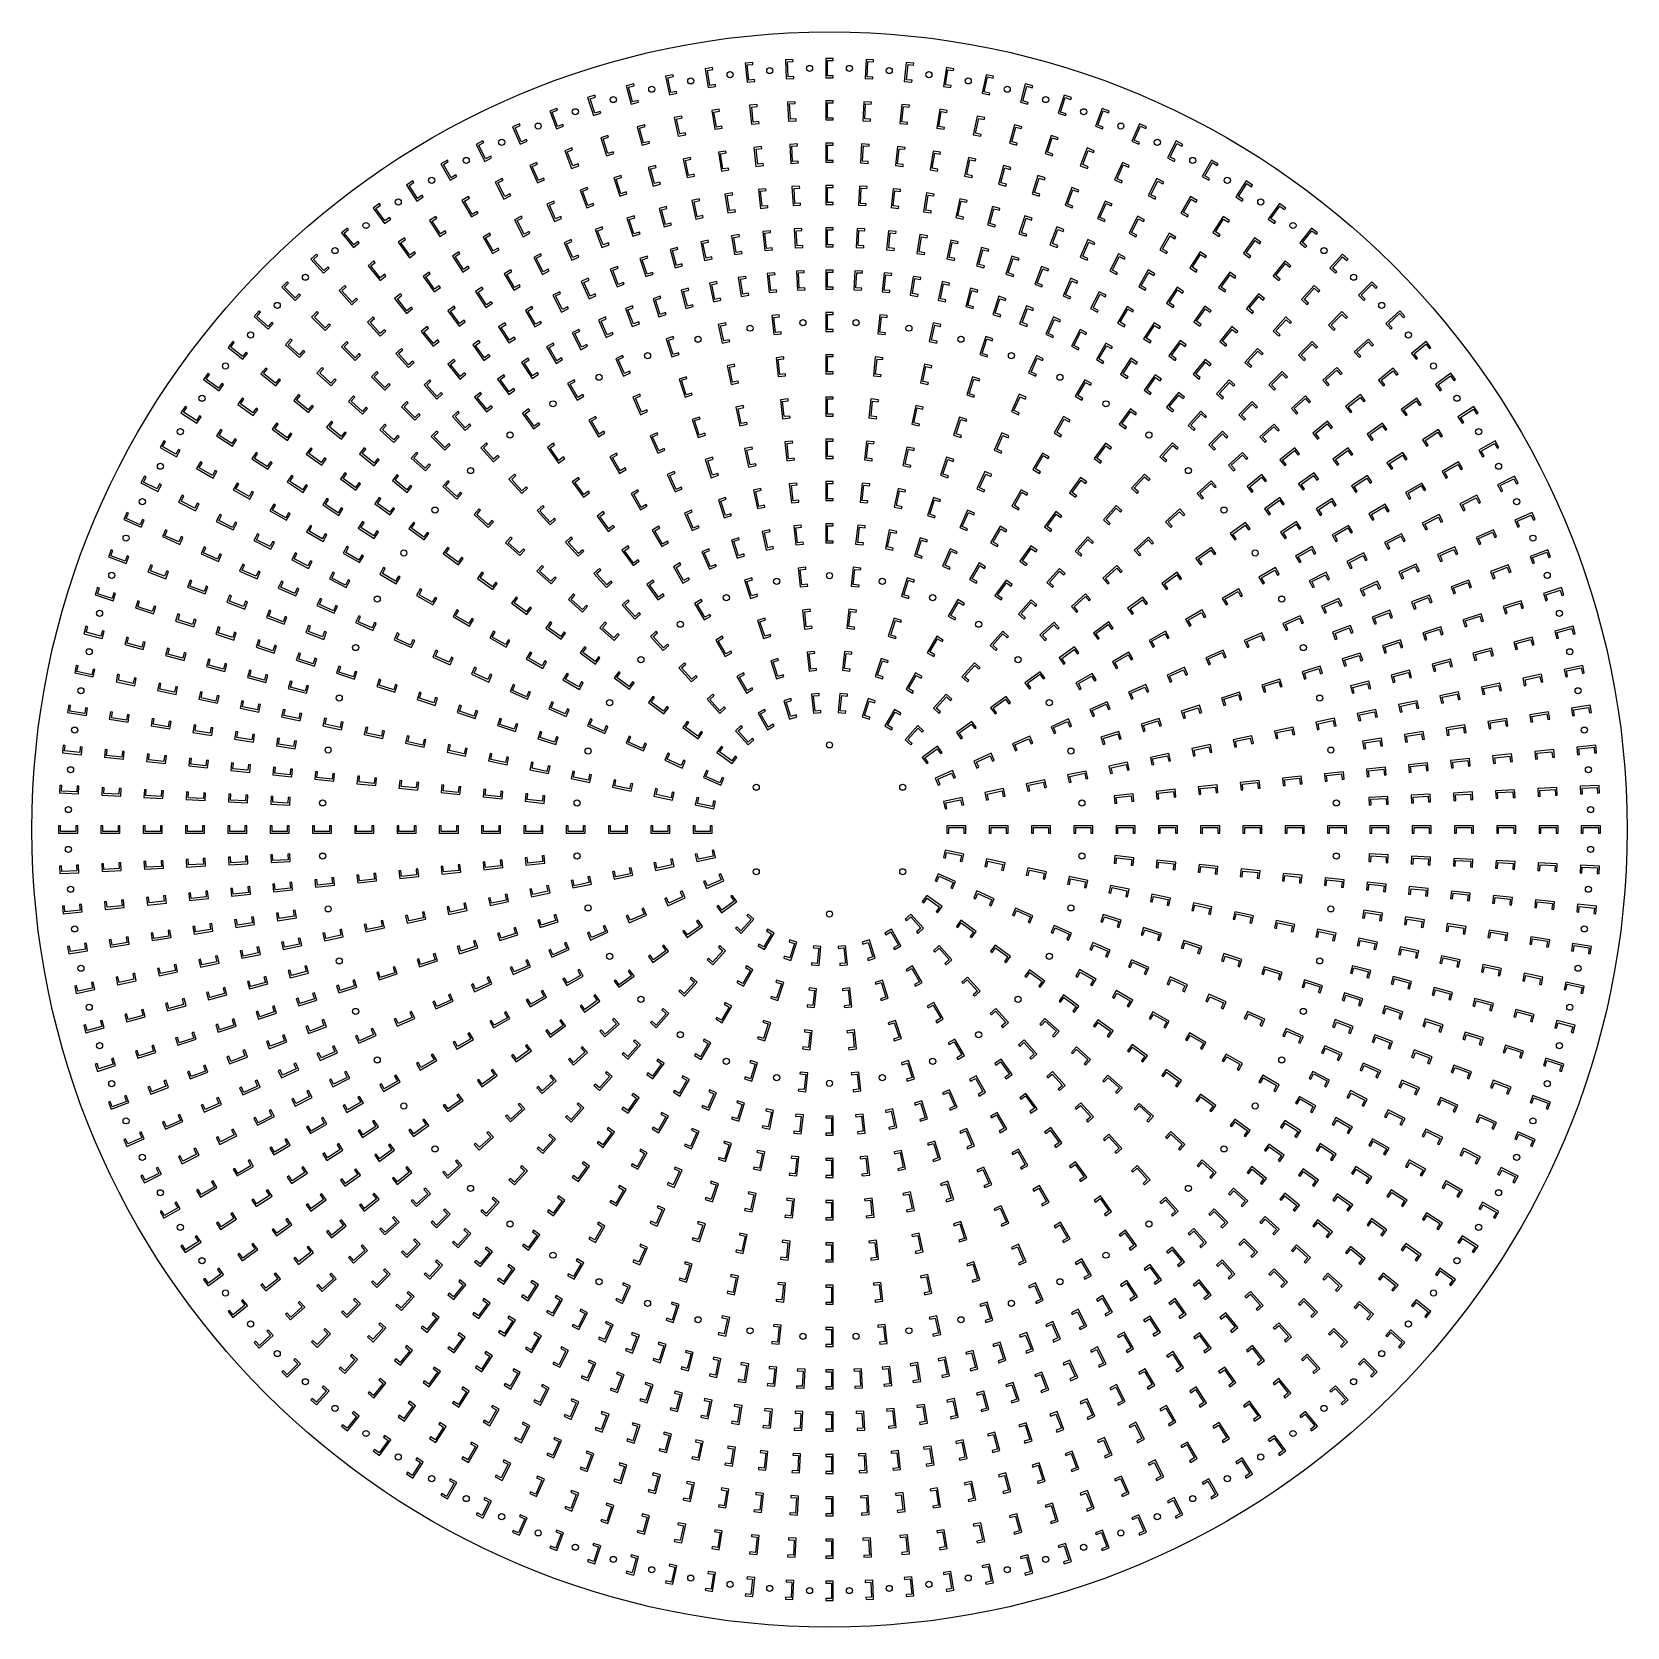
# Model space of a CAD drawing. Header units: inches. Extents: x 0.5 to 33.5, y 56.4 to 89.4.
import ezdxf

# ---------------------------------------------------------------- set-up
doc = ezdxf.new("R2010")
doc.units = ezdxf.units.IN
doc.layers.add('blue', color=5, linetype='CONTINUOUS')

msp = doc.modelspace()

# ---------------------------------------------------------------- linework, layer by layer
for p, q in [((16.244, 88.829), (16.087, 88.821)), ((16.087, 88.821), (16.107, 88.428)), ((16.128, 88.784), (16.246, 88.79)), ((16.145, 88.469), (16.128, 88.784)), ((16.246, 88.79), (16.244, 88.829)), ((17.079, 88.847), (16.921, 88.847)), ((16.921, 88.847), (16.921, 88.453)), ((16.961, 88.493), (16.961, 88.807)), ((16.961, 88.807), (17.079, 88.807)), ((17.079, 88.807), (17.079, 88.847)), ((17.756, 88.829), (17.735, 88.436)), ((17.913, 88.821), (17.756, 88.829)), ((17.777, 88.473), (17.793, 88.788)), ((17.793, 88.788), (17.911, 88.782)), ((17.911, 88.782), (17.913, 88.821)), ((13.761, 88.515), (13.607, 88.482)), ((13.607, 88.482), (13.689, 88.097)), ((13.654, 88.452), (13.77, 88.476)), ((13.72, 88.144), (13.654, 88.452)), ((13.77, 88.476), (13.761, 88.515)), ((14.583, 88.663), (14.428, 88.638)), ((14.428, 88.638), (14.489, 88.249)), ((14.473, 88.605), (14.589, 88.624)), ((14.522, 88.294), (14.473, 88.605)), ((14.589, 88.624), (14.583, 88.663)), ((15.411, 88.768), (15.255, 88.751)), ((15.255, 88.751), (15.296, 88.36)), ((15.298, 88.716), (15.416, 88.729)), ((15.331, 88.403), (15.298, 88.716)), ((15.416, 88.729), (15.411, 88.768)), ((16.263, 88.475), (16.145, 88.469)), ((16.265, 88.436), (16.263, 88.475)), ((16.921, 88.453), (17.079, 88.453)), ((17.079, 88.493), (16.961, 88.493)), ((17.079, 88.453), (17.079, 88.493)), ((17.895, 88.467), (17.777, 88.473)), ((17.893, 88.428), (17.895, 88.467)), ((18.589, 88.768), (18.547, 88.376)), ((18.745, 88.751), (18.589, 88.768)), ((18.591, 88.411), (18.624, 88.724)), ((18.624, 88.724), (18.741, 88.712)), ((18.741, 88.712), (18.745, 88.751)), ((19.417, 88.663), (19.355, 88.274)), ((19.4, 88.307), (19.45, 88.618)), ((19.572, 88.638), (19.417, 88.663)), ((19.45, 88.618), (19.566, 88.599)), ((19.566, 88.599), (19.572, 88.638)), ((20.239, 88.515), (20.157, 88.13)), ((20.203, 88.16), (20.269, 88.468)), ((20.393, 88.482), (20.239, 88.515)), ((20.269, 88.468), (20.384, 88.443)), ((20.384, 88.443), (20.393, 88.482)), ((12.949, 88.324), (12.797, 88.283)), ((12.797, 88.283), (12.898, 87.903)), ((12.845, 88.255), (12.959, 88.286)), ((12.926, 87.951), (12.845, 88.255)), ((12.959, 88.286), (12.949, 88.324)), ((13.689, 88.097), (13.843, 88.13)), ((13.835, 88.168), (13.72, 88.144)), ((13.843, 88.13), (13.835, 88.168)), ((14.489, 88.249), (14.645, 88.274)), ((14.639, 88.313), (14.522, 88.294)), ((14.645, 88.274), (14.639, 88.313)), ((15.296, 88.36), (15.453, 88.376)), ((15.448, 88.415), (15.331, 88.403)), ((15.453, 88.376), (15.448, 88.415)), ((16.107, 88.428), (16.265, 88.436)), ((17.735, 88.436), (17.893, 88.428)), ((18.547, 88.376), (18.704, 88.36)), ((18.708, 88.399), (18.591, 88.411)), ((18.704, 88.36), (18.708, 88.399)), ((19.355, 88.274), (19.511, 88.249)), ((19.517, 88.288), (19.4, 88.307)), ((19.511, 88.249), (19.517, 88.288)), ((20.157, 88.13), (20.311, 88.097)), ((20.319, 88.135), (20.203, 88.16)), ((20.311, 88.097), (20.319, 88.135)), ((21.051, 88.324), (20.949, 87.944)), ((20.998, 87.971), (21.079, 88.276)), ((21.203, 88.283), (21.051, 88.324)), ((21.079, 88.276), (21.193, 88.245)), ((21.193, 88.245), (21.203, 88.283)), ((11.359, 87.816), (11.212, 87.759)), ((11.373, 87.779), (11.359, 87.816)), ((12.147, 88.091), (11.997, 88.042)), ((11.997, 88.042), (12.119, 87.668)), ((12.047, 88.017), (12.159, 88.053)), ((12.144, 87.717), (12.047, 88.017)), ((12.159, 88.053), (12.147, 88.091)), ((12.898, 87.903), (13.051, 87.944)), ((13.04, 87.982), (12.926, 87.951)), ((13.051, 87.944), (13.04, 87.982)), ((14.72, 87.799), (14.564, 87.774)), ((14.726, 87.76), (14.72, 87.799)), ((15.503, 87.898), (15.346, 87.881)), ((15.346, 87.881), (15.387, 87.49)), ((15.39, 87.846), (15.507, 87.858)), ((15.422, 87.533), (15.39, 87.846)), ((15.507, 87.858), (15.503, 87.898)), ((16.29, 87.955), (16.133, 87.947)), ((16.133, 87.947), (16.153, 87.554)), ((16.174, 87.91), (16.292, 87.916)), ((16.19, 87.595), (16.174, 87.91)), ((16.292, 87.916), (16.29, 87.955)), ((17.079, 87.972), (16.921, 87.972)), ((16.921, 87.972), (16.921, 87.578)), ((16.961, 87.618), (16.961, 87.932)), ((16.961, 87.932), (17.079, 87.932)), ((17.079, 87.932), (17.079, 87.972)), ((17.71, 87.955), (17.69, 87.562)), ((17.867, 87.947), (17.71, 87.955)), ((17.731, 87.599), (17.747, 87.914)), ((17.747, 87.914), (17.865, 87.908)), ((17.865, 87.908), (17.867, 87.947)), ((18.497, 87.898), (18.456, 87.506)), ((18.654, 87.881), (18.497, 87.898)), ((18.499, 87.541), (18.532, 87.854)), ((18.532, 87.854), (18.65, 87.842)), ((18.65, 87.842), (18.654, 87.881)), ((19.28, 87.799), (19.218, 87.41)), ((19.436, 87.774), (19.28, 87.799)), ((20.949, 87.944), (21.102, 87.903)), ((21.112, 87.941), (20.998, 87.971)), ((21.102, 87.903), (21.112, 87.941)), ((21.853, 88.091), (21.731, 87.716)), ((21.781, 87.742), (21.878, 88.041)), ((22.003, 88.042), (21.853, 88.091)), ((21.878, 88.041), (21.991, 88.005)), ((21.991, 88.005), (22.003, 88.042)), ((22.641, 87.816), (22.5, 87.448)), ((22.788, 87.759), (22.641, 87.816)), ((10.586, 87.5), (10.442, 87.436)), ((10.494, 87.416), (10.602, 87.464)), ((10.602, 87.464), (10.586, 87.5)), ((11.212, 87.759), (11.353, 87.392)), ((11.263, 87.737), (11.373, 87.779)), ((11.375, 87.443), (11.263, 87.737)), ((11.486, 87.485), (11.375, 87.443)), ((11.5, 87.448), (11.486, 87.485)), ((12.119, 87.668), (12.269, 87.716)), ((12.257, 87.754), (12.144, 87.717)), ((12.269, 87.716), (12.257, 87.754)), ((13.175, 87.479), (13.023, 87.438)), ((13.185, 87.441), (13.175, 87.479)), ((13.943, 87.659), (13.789, 87.626)), ((13.789, 87.626), (13.871, 87.241)), ((13.836, 87.596), (13.952, 87.62)), ((13.902, 87.288), (13.836, 87.596)), ((13.952, 87.62), (13.943, 87.659)), ((14.564, 87.774), (14.626, 87.385)), ((14.61, 87.741), (14.726, 87.76)), ((14.659, 87.43), (14.61, 87.741)), ((15.387, 87.49), (15.544, 87.506)), ((15.54, 87.545), (15.422, 87.533)), ((15.544, 87.506), (15.54, 87.545)), ((16.153, 87.554), (16.31, 87.562)), ((16.308, 87.601), (16.19, 87.595)), ((16.31, 87.562), (16.308, 87.601)), ((16.921, 87.578), (17.079, 87.578)), ((17.079, 87.618), (16.961, 87.618)), ((17.079, 87.578), (17.079, 87.618)), ((17.69, 87.562), (17.847, 87.554)), ((17.849, 87.593), (17.731, 87.599)), ((17.847, 87.554), (17.849, 87.593)), ((18.456, 87.506), (18.613, 87.49)), ((18.617, 87.529), (18.499, 87.541)), ((18.613, 87.49), (18.617, 87.529)), ((19.263, 87.442), (19.313, 87.754)), ((19.313, 87.754), (19.429, 87.735)), ((19.429, 87.735), (19.436, 87.774)), ((20.057, 87.659), (19.975, 87.274)), ((20.021, 87.304), (20.087, 87.612)), ((20.211, 87.626), (20.057, 87.659)), ((20.087, 87.612), (20.202, 87.588)), ((20.202, 87.588), (20.211, 87.626)), ((20.825, 87.479), (20.723, 87.098)), ((20.977, 87.438), (20.825, 87.479)), ((21.731, 87.716), (21.881, 87.668)), ((21.893, 87.705), (21.781, 87.742)), ((21.881, 87.668), (21.893, 87.705)), ((22.551, 87.471), (22.664, 87.765)), ((22.661, 87.429), (22.551, 87.471)), ((22.664, 87.765), (22.774, 87.723)), ((22.774, 87.723), (22.788, 87.759)), ((23.414, 87.5), (23.254, 87.141)), ((23.558, 87.436), (23.414, 87.5)), ((9.83, 87.144), (9.69, 87.073)), ((9.848, 87.109), (9.83, 87.144)), ((10.442, 87.436), (10.602, 87.076)), ((10.622, 87.128), (10.494, 87.416)), ((10.602, 87.076), (10.746, 87.141)), ((10.73, 87.177), (10.622, 87.128)), ((10.746, 87.141), (10.73, 87.177)), ((11.353, 87.392), (11.5, 87.448)), ((12.417, 87.259), (12.268, 87.21)), ((12.268, 87.21), (12.389, 86.835)), ((12.317, 87.185), (12.43, 87.221)), ((12.415, 86.885), (12.317, 87.185)), ((12.43, 87.221), (12.417, 87.259)), ((13.023, 87.438), (13.125, 87.058)), ((13.071, 87.41), (13.185, 87.441)), ((13.153, 87.106), (13.071, 87.41)), ((13.267, 87.136), (13.153, 87.106)), ((13.277, 87.098), (13.267, 87.136)), ((13.871, 87.241), (14.025, 87.274)), ((14.017, 87.312), (13.902, 87.288)), ((14.025, 87.274), (14.017, 87.312)), ((14.626, 87.385), (14.782, 87.41)), ((14.775, 87.449), (14.659, 87.43)), ((14.782, 87.41), (14.775, 87.449)), ((19.218, 87.41), (19.374, 87.385)), ((19.38, 87.424), (19.263, 87.442)), ((19.374, 87.385), (19.38, 87.424)), ((19.975, 87.274), (20.129, 87.241)), ((20.137, 87.28), (20.021, 87.304)), ((20.129, 87.241), (20.137, 87.28)), ((20.771, 87.126), (20.853, 87.43)), ((20.885, 87.096), (20.771, 87.126)), ((20.853, 87.43), (20.967, 87.4)), ((20.967, 87.4), (20.977, 87.438)), ((21.583, 87.259), (21.461, 86.884)), ((21.511, 86.909), (21.608, 87.209)), ((21.732, 87.21), (21.583, 87.259)), ((21.608, 87.209), (21.72, 87.172)), ((21.72, 87.172), (21.732, 87.21)), ((22.5, 87.448), (22.647, 87.392)), ((22.647, 87.392), (22.661, 87.429)), ((23.254, 87.141), (23.398, 87.076)), ((23.306, 87.16), (23.434, 87.448)), ((23.414, 87.112), (23.306, 87.16)), ((23.434, 87.448), (23.542, 87.4)), ((23.542, 87.4), (23.558, 87.436)), ((24.17, 87.144), (23.991, 86.794)), ((24.31, 87.073), (24.17, 87.144)), ((9.69, 87.073), (9.869, 86.722)), ((9.743, 87.056), (9.848, 87.109)), ((9.886, 86.775), (9.743, 87.056)), ((9.869, 86.722), (10.009, 86.794)), ((9.991, 86.829), (9.886, 86.775)), ((10.009, 86.794), (9.991, 86.829)), ((11.672, 86.999), (11.525, 86.943)), ((11.525, 86.943), (11.666, 86.575)), ((11.576, 86.92), (11.686, 86.962)), ((11.689, 86.626), (11.576, 86.92)), ((11.686, 86.962), (11.672, 86.999)), ((12.389, 86.835), (12.539, 86.884)), ((12.527, 86.922), (12.415, 86.885)), ((12.539, 86.884), (12.527, 86.922)), ((13.125, 87.058), (13.277, 87.098)), ((14.125, 86.803), (13.971, 86.77)), ((14.134, 86.764), (14.125, 86.803)), ((14.857, 86.934), (14.701, 86.91)), ((14.701, 86.91), (14.763, 86.521)), ((14.746, 86.877), (14.863, 86.895)), ((14.796, 86.566), (14.746, 86.877)), ((14.863, 86.895), (14.857, 86.934)), ((15.594, 87.027), (15.438, 87.011)), ((15.438, 87.011), (15.479, 86.619)), ((15.481, 86.976), (15.598, 86.988)), ((15.514, 86.663), (15.481, 86.976)), ((15.598, 86.988), (15.594, 87.027)), ((16.336, 87.082), (16.178, 87.073)), ((16.178, 87.073), (16.199, 86.68)), ((16.22, 87.036), (16.338, 87.042)), ((16.236, 86.721), (16.22, 87.036)), ((16.338, 87.042), (16.336, 87.082)), ((17.079, 87.097), (16.921, 87.097)), ((16.921, 87.097), (16.921, 86.703)), ((16.961, 86.743), (16.961, 87.057)), ((16.961, 87.057), (17.079, 87.057)), ((17.079, 87.057), (17.079, 87.097)), ((17.664, 87.082), (17.644, 86.688)), ((17.822, 87.073), (17.664, 87.082)), ((17.685, 86.726), (17.702, 87.04)), ((17.702, 87.04), (17.82, 87.034)), ((17.82, 87.034), (17.822, 87.073)), ((18.406, 87.027), (18.365, 86.636)), ((18.562, 87.011), (18.406, 87.027)), ((18.408, 86.671), (18.441, 86.984)), ((18.441, 86.984), (18.558, 86.972)), ((18.558, 86.972), (18.562, 87.011)), ((19.143, 86.934), (19.082, 86.546)), ((19.127, 86.578), (19.176, 86.889)), ((19.299, 86.91), (19.143, 86.934)), ((19.176, 86.889), (19.292, 86.871)), ((19.292, 86.871), (19.299, 86.91)), ((19.875, 86.803), (19.793, 86.418)), ((20.029, 86.77), (19.875, 86.803)), ((20.723, 87.098), (20.875, 87.058)), ((20.875, 87.058), (20.885, 87.096)), ((21.461, 86.884), (21.611, 86.835)), ((21.623, 86.873), (21.511, 86.909)), ((21.611, 86.835), (21.623, 86.873)), ((22.328, 86.999), (22.187, 86.631)), ((22.238, 86.654), (22.35, 86.948)), ((22.475, 86.943), (22.328, 86.999)), ((22.35, 86.948), (22.461, 86.906)), ((22.461, 86.906), (22.475, 86.943)), ((23.398, 87.076), (23.414, 87.112)), ((23.991, 86.794), (24.131, 86.722)), ((24.044, 86.811), (24.187, 87.092)), ((24.149, 86.757), (24.044, 86.811)), ((24.187, 87.092), (24.292, 87.038)), ((24.292, 87.038), (24.31, 87.073)), ((9.095, 86.75), (8.958, 86.671)), ((8.958, 86.671), (9.155, 86.33)), ((9.012, 86.657), (9.114, 86.716)), ((9.17, 86.384), (9.012, 86.657)), ((9.114, 86.716), (9.095, 86.75)), ((10.942, 86.701), (10.798, 86.637)), ((10.798, 86.637), (10.958, 86.277)), ((10.85, 86.617), (10.958, 86.665)), ((10.978, 86.329), (10.85, 86.617)), ((10.958, 86.665), (10.942, 86.701)), ((11.666, 86.575), (11.813, 86.631)), ((11.799, 86.668), (11.689, 86.626)), ((11.813, 86.631), (11.799, 86.668)), ((13.402, 86.633), (13.25, 86.593)), ((13.25, 86.593), (13.351, 86.212)), ((13.298, 86.565), (13.412, 86.595)), ((13.379, 86.261), (13.298, 86.565)), ((13.412, 86.595), (13.402, 86.633)), ((13.971, 86.77), (14.053, 86.385)), ((14.018, 86.74), (14.134, 86.764)), ((14.083, 86.432), (14.018, 86.74)), ((14.763, 86.521), (14.918, 86.546)), ((14.912, 86.584), (14.796, 86.566)), ((14.918, 86.546), (14.912, 86.584)), ((15.479, 86.619), (15.635, 86.636)), ((15.631, 86.675), (15.514, 86.663)), ((15.635, 86.636), (15.631, 86.675)), ((16.199, 86.68), (16.356, 86.688)), ((16.354, 86.728), (16.236, 86.721)), ((16.356, 86.688), (16.354, 86.728)), ((16.921, 86.703), (17.079, 86.703)), ((17.079, 86.743), (16.961, 86.743)), ((17.079, 86.703), (17.079, 86.743)), ((17.644, 86.688), (17.801, 86.68)), ((17.803, 86.719), (17.685, 86.726)), ((17.801, 86.68), (17.803, 86.719)), ((18.365, 86.636), (18.521, 86.619)), ((18.525, 86.658), (18.408, 86.671)), ((18.521, 86.619), (18.525, 86.658)), ((19.082, 86.546), (19.237, 86.521)), ((19.243, 86.56), (19.127, 86.578)), ((19.237, 86.521), (19.243, 86.56)), ((19.84, 86.448), (19.905, 86.756)), ((19.905, 86.756), (20.021, 86.732)), ((20.021, 86.732), (20.029, 86.77)), ((20.598, 86.633), (20.496, 86.253)), ((20.545, 86.281), (20.626, 86.585)), ((20.75, 86.593), (20.598, 86.633)), ((20.626, 86.585), (20.74, 86.555)), ((20.74, 86.555), (20.75, 86.593)), ((22.187, 86.631), (22.334, 86.575)), ((22.348, 86.612), (22.238, 86.654)), ((22.334, 86.575), (22.348, 86.612)), ((23.058, 86.701), (22.898, 86.341)), ((22.95, 86.361), (23.078, 86.649)), ((23.202, 86.637), (23.058, 86.701)), ((23.078, 86.649), (23.186, 86.601)), ((23.186, 86.601), (23.202, 86.637)), ((24.131, 86.722), (24.149, 86.757)), ((24.905, 86.75), (24.708, 86.409)), ((24.762, 86.423), (24.92, 86.696)), ((25.042, 86.671), (24.905, 86.75)), ((24.92, 86.696), (25.022, 86.637)), ((25.022, 86.637), (25.042, 86.671)), ((8.381, 86.317), (8.249, 86.231)), ((8.249, 86.231), (8.463, 85.901)), ((8.303, 86.22), (8.402, 86.284)), ((8.475, 85.956), (8.303, 86.22)), ((8.402, 86.284), (8.381, 86.317)), ((9.155, 86.33), (9.292, 86.409)), ((9.272, 86.443), (9.17, 86.384)), ((9.292, 86.409), (9.272, 86.443)), ((10.228, 86.365), (10.087, 86.293)), ((10.087, 86.293), (10.266, 85.943)), ((10.14, 86.276), (10.246, 86.33)), ((10.283, 85.996), (10.14, 86.276)), ((10.246, 86.33), (10.228, 86.365)), ((10.958, 86.277), (11.102, 86.341)), ((11.086, 86.377), (10.978, 86.329)), ((11.102, 86.341), (11.086, 86.377)), ((11.986, 86.182), (11.839, 86.126)), ((11.89, 86.103), (12, 86.145)), ((12, 86.145), (11.986, 86.182)), ((12.688, 86.426), (12.538, 86.378)), ((12.538, 86.378), (12.66, 86.003)), ((12.588, 86.352), (12.7, 86.389)), ((12.685, 86.053), (12.588, 86.352)), ((12.7, 86.389), (12.688, 86.426)), ((13.351, 86.212), (13.504, 86.253)), ((13.493, 86.291), (13.379, 86.261)), ((13.504, 86.253), (13.493, 86.291)), ((14.053, 86.385), (14.207, 86.418)), ((14.199, 86.456), (14.083, 86.432)), ((14.207, 86.418), (14.199, 86.456)), ((15.686, 86.157), (15.529, 86.141)), ((15.529, 86.141), (15.57, 85.749)), ((15.69, 86.118), (15.686, 86.157)), ((16.381, 86.208), (16.224, 86.199)), ((16.224, 86.199), (16.245, 85.806)), ((16.266, 86.162), (16.383, 86.168)), ((16.282, 85.848), (16.266, 86.162)), ((16.383, 86.168), (16.381, 86.208)), ((17.079, 86.222), (16.921, 86.222)), ((16.921, 86.222), (16.921, 85.828)), ((16.961, 85.868), (16.961, 86.182)), ((16.961, 86.182), (17.079, 86.182)), ((17.079, 86.182), (17.079, 86.222)), ((17.619, 86.208), (17.598, 85.815)), ((17.776, 86.199), (17.619, 86.208)), ((17.639, 85.852), (17.656, 86.166)), ((17.656, 86.166), (17.774, 86.16)), ((17.774, 86.16), (17.776, 86.199)), ((18.314, 86.157), (18.273, 85.766)), ((18.471, 86.141), (18.314, 86.157)), ((18.467, 86.101), (18.471, 86.141)), ((19.793, 86.418), (19.947, 86.385)), ((19.955, 86.424), (19.84, 86.448)), ((19.947, 86.385), (19.955, 86.424)), ((20.496, 86.253), (20.649, 86.212)), ((20.659, 86.25), (20.545, 86.281)), ((20.649, 86.212), (20.659, 86.25)), ((21.312, 86.426), (21.191, 86.052)), ((21.24, 86.077), (21.337, 86.377)), ((21.462, 86.378), (21.312, 86.426)), ((21.337, 86.377), (21.45, 86.34)), ((21.45, 86.34), (21.462, 86.378)), ((22.014, 86.182), (21.873, 85.815)), ((21.924, 85.837), (22.037, 86.131)), ((22.161, 86.126), (22.014, 86.182)), ((22.037, 86.131), (22.147, 86.089)), ((22.898, 86.341), (23.042, 86.277)), ((23.058, 86.313), (22.95, 86.361)), ((23.042, 86.277), (23.058, 86.313)), ((23.772, 86.365), (23.594, 86.014)), ((23.647, 86.031), (23.79, 86.312)), ((23.913, 86.293), (23.772, 86.365)), ((23.79, 86.312), (23.895, 86.258)), ((23.895, 86.258), (23.913, 86.293)), ((24.708, 86.409), (24.845, 86.33)), ((24.864, 86.364), (24.762, 86.423)), ((24.845, 86.33), (24.864, 86.364)), ((25.619, 86.317), (25.405, 85.987)), ((25.459, 85.998), (25.631, 86.263)), ((25.751, 86.231), (25.619, 86.317)), ((25.631, 86.263), (25.73, 86.198)), ((25.73, 86.198), (25.751, 86.231)), ((7.69, 85.848), (7.563, 85.755)), ((7.618, 85.746), (7.714, 85.816)), ((7.714, 85.816), (7.69, 85.848)), ((8.463, 85.901), (8.595, 85.987)), ((8.574, 86.02), (8.475, 85.956)), ((8.595, 85.987), (8.574, 86.02)), ((9.532, 85.992), (9.396, 85.913)), ((9.396, 85.913), (9.593, 85.572)), ((9.45, 85.899), (9.552, 85.958)), ((9.607, 85.626), (9.45, 85.899)), ((9.552, 85.958), (9.532, 85.992)), ((10.266, 85.943), (10.406, 86.014)), ((10.389, 86.049), (10.283, 85.996)), ((10.406, 86.014), (10.389, 86.049)), ((11.298, 85.901), (11.154, 85.837)), ((11.154, 85.837), (11.314, 85.478)), ((11.206, 85.817), (11.314, 85.866)), ((11.334, 85.53), (11.206, 85.817)), ((11.314, 85.866), (11.298, 85.901)), ((11.839, 86.126), (11.98, 85.758)), ((12.003, 85.809), (11.89, 86.103)), ((11.98, 85.758), (12.127, 85.815)), ((12.113, 85.851), (12.003, 85.809)), ((12.127, 85.815), (12.113, 85.851)), ((12.66, 86.003), (12.809, 86.052)), ((12.797, 86.089), (12.685, 86.053)), ((12.809, 86.052), (12.797, 86.089)), ((14.307, 85.947), (14.153, 85.914)), ((14.153, 85.914), (14.235, 85.529)), ((14.2, 85.884), (14.315, 85.909)), ((14.265, 85.576), (14.2, 85.884)), ((14.315, 85.909), (14.307, 85.947)), ((14.994, 86.07), (14.838, 86.046)), ((14.838, 86.046), (14.9, 85.657)), ((14.883, 86.013), (15, 86.031)), ((14.933, 85.702), (14.883, 86.013)), ((15, 86.031), (14.994, 86.07)), ((15.572, 86.106), (15.69, 86.118)), ((15.605, 85.792), (15.572, 86.106)), ((15.723, 85.805), (15.605, 85.792)), ((15.727, 85.766), (15.723, 85.805)), ((16.245, 85.806), (16.402, 85.815)), ((16.4, 85.854), (16.282, 85.848)), ((16.402, 85.815), (16.4, 85.854)), ((16.921, 85.828), (17.079, 85.828)), ((17.079, 85.868), (16.961, 85.868)), ((17.079, 85.828), (17.079, 85.868)), ((17.598, 85.815), (17.755, 85.806)), ((17.757, 85.846), (17.639, 85.852)), ((17.755, 85.806), (17.757, 85.846)), ((18.316, 85.801), (18.349, 86.114)), ((18.434, 85.788), (18.316, 85.801)), ((18.349, 86.114), (18.467, 86.101)), ((19.006, 86.07), (18.945, 85.681)), ((18.99, 85.714), (19.039, 86.025)), ((19.162, 86.046), (19.006, 86.07)), ((19.039, 86.025), (19.156, 86.007)), ((19.156, 86.007), (19.162, 86.046)), ((19.693, 85.947), (19.611, 85.562)), ((19.658, 85.592), (19.723, 85.9)), ((19.847, 85.914), (19.693, 85.947)), ((19.723, 85.9), (19.839, 85.876)), ((19.839, 85.876), (19.847, 85.914)), ((21.191, 86.052), (21.34, 86.003)), ((21.352, 86.041), (21.24, 86.077)), ((21.34, 86.003), (21.352, 86.041)), ((21.873, 85.815), (22.02, 85.758)), ((22.034, 85.795), (21.924, 85.837)), ((22.147, 86.089), (22.161, 86.126)), ((22.702, 85.901), (22.542, 85.542)), ((22.594, 85.562), (22.722, 85.85)), ((22.846, 85.837), (22.702, 85.901)), ((22.722, 85.85), (22.83, 85.801)), ((22.83, 85.801), (22.846, 85.837)), ((23.594, 86.014), (23.734, 85.943)), ((23.752, 85.978), (23.647, 86.031)), ((23.734, 85.943), (23.752, 85.978)), ((24.468, 85.992), (24.271, 85.651)), ((24.325, 85.665), (24.482, 85.938)), ((24.604, 85.913), (24.468, 85.992)), ((24.482, 85.938), (24.584, 85.879)), ((24.584, 85.879), (24.604, 85.913)), ((25.405, 85.987), (25.537, 85.901)), ((25.558, 85.934), (25.459, 85.998)), ((25.537, 85.901), (25.558, 85.934)), ((26.31, 85.848), (26.078, 85.529)), ((26.437, 85.755), (26.31, 85.848)), ((7.563, 85.755), (7.794, 85.436)), ((7.803, 85.491), (7.618, 85.746)), ((7.794, 85.436), (7.922, 85.529)), ((7.899, 85.561), (7.803, 85.491)), ((7.922, 85.529), (7.899, 85.561)), ((8.857, 85.583), (8.725, 85.497)), ((8.725, 85.497), (8.94, 85.167)), ((8.78, 85.486), (8.879, 85.55)), ((8.951, 85.222), (8.78, 85.486)), ((8.879, 85.55), (8.857, 85.583)), ((9.593, 85.572), (9.729, 85.651)), ((9.709, 85.685), (9.607, 85.626)), ((9.729, 85.651), (9.709, 85.685)), ((10.625, 85.585), (10.485, 85.514)), ((10.485, 85.514), (10.663, 85.163)), ((10.538, 85.497), (10.643, 85.55)), ((10.681, 85.216), (10.538, 85.497)), ((10.643, 85.55), (10.625, 85.585)), ((11.314, 85.478), (11.458, 85.542)), ((11.442, 85.578), (11.334, 85.53)), ((11.458, 85.542), (11.442, 85.578)), ((12.958, 85.594), (12.808, 85.546)), ((12.808, 85.546), (12.93, 85.171)), ((12.858, 85.52), (12.97, 85.557)), ((12.955, 85.221), (12.858, 85.52)), ((12.97, 85.557), (12.958, 85.594)), ((13.628, 85.788), (13.476, 85.748)), ((13.476, 85.748), (13.578, 85.367)), ((13.524, 85.72), (13.638, 85.75)), ((13.606, 85.415), (13.524, 85.72)), ((13.638, 85.75), (13.628, 85.788)), ((14.235, 85.529), (14.389, 85.562)), ((14.381, 85.601), (14.265, 85.576)), ((14.389, 85.562), (14.381, 85.601)), ((14.9, 85.657), (15.055, 85.681)), ((15.049, 85.72), (14.933, 85.702)), ((15.055, 85.681), (15.049, 85.72)), ((15.57, 85.749), (15.727, 85.766)), ((18.273, 85.766), (18.43, 85.749)), ((18.43, 85.749), (18.434, 85.788)), ((18.945, 85.681), (19.1, 85.657)), ((19.106, 85.696), (18.99, 85.714)), ((19.1, 85.657), (19.106, 85.696)), ((19.611, 85.562), (19.765, 85.529)), ((19.773, 85.568), (19.658, 85.592)), ((19.765, 85.529), (19.773, 85.568)), ((20.372, 85.788), (20.27, 85.408)), ((20.318, 85.436), (20.4, 85.74)), ((20.524, 85.748), (20.372, 85.788)), ((20.4, 85.74), (20.514, 85.71)), ((20.514, 85.71), (20.524, 85.748)), ((21.042, 85.594), (20.92, 85.22)), ((20.97, 85.245), (21.067, 85.545)), ((21.192, 85.546), (21.042, 85.594)), ((21.067, 85.545), (21.179, 85.508)), ((21.179, 85.508), (21.192, 85.546)), ((22.02, 85.758), (22.034, 85.795)), ((22.542, 85.542), (22.686, 85.478)), ((22.702, 85.514), (22.594, 85.562)), ((22.686, 85.478), (22.702, 85.514)), ((23.375, 85.585), (23.196, 85.234)), ((23.249, 85.252), (23.392, 85.532)), ((23.515, 85.514), (23.375, 85.585)), ((23.392, 85.532), (23.498, 85.479)), ((23.498, 85.479), (23.515, 85.514)), ((24.271, 85.651), (24.407, 85.572)), ((24.427, 85.606), (24.325, 85.665)), ((24.407, 85.572), (24.427, 85.606)), ((25.143, 85.583), (24.928, 85.253)), ((24.983, 85.265), (25.154, 85.529)), ((25.275, 85.497), (25.143, 85.583)), ((25.154, 85.529), (25.253, 85.464)), ((25.253, 85.464), (25.275, 85.497)), ((26.078, 85.529), (26.206, 85.436)), ((26.133, 85.538), (26.318, 85.793)), ((26.229, 85.468), (26.133, 85.538)), ((26.318, 85.793), (26.414, 85.723)), ((26.414, 85.723), (26.437, 85.755)), ((7.026, 85.343), (6.903, 85.243)), ((6.903, 85.243), (7.151, 84.938)), ((6.959, 85.238), (7.05, 85.312)), ((7.157, 84.993), (6.959, 85.238)), ((7.05, 85.312), (7.026, 85.343)), ((8.94, 85.167), (9.072, 85.253)), ((9.05, 85.286), (8.951, 85.222)), ((9.072, 85.253), (9.05, 85.286)), ((9.97, 85.234), (9.833, 85.155)), ((9.833, 85.155), (10.03, 84.815)), ((9.887, 85.141), (9.989, 85.2)), ((10.045, 84.868), (9.887, 85.141)), ((9.989, 85.2), (9.97, 85.234)), ((10.663, 85.163), (10.804, 85.234)), ((10.786, 85.27), (10.681, 85.216)), ((10.804, 85.234), (10.786, 85.27)), ((12.299, 85.365), (12.152, 85.309)), ((12.152, 85.309), (12.293, 84.941)), ((12.203, 85.286), (12.313, 85.328)), ((12.316, 84.992), (12.203, 85.286)), ((12.313, 85.328), (12.299, 85.365)), ((12.93, 85.171), (13.08, 85.22)), ((13.068, 85.257), (12.955, 85.221)), ((13.08, 85.22), (13.068, 85.257)), ((13.578, 85.367), (13.73, 85.408)), ((13.72, 85.446), (13.606, 85.415)), ((13.73, 85.408), (13.72, 85.446)), ((15.131, 85.206), (14.975, 85.181)), ((14.975, 85.181), (15.037, 84.792)), ((15.02, 85.149), (15.137, 85.167)), ((15.069, 84.837), (15.02, 85.149)), ((15.137, 85.167), (15.131, 85.206)), ((15.777, 85.287), (15.621, 85.27)), ((15.621, 85.27), (15.662, 84.879)), ((15.664, 85.235), (15.781, 85.248)), ((15.697, 84.922), (15.664, 85.235)), ((15.781, 85.248), (15.777, 85.287)), ((16.427, 85.334), (16.27, 85.326)), ((16.27, 85.326), (16.291, 84.933)), ((16.311, 85.288), (16.429, 85.295)), ((16.328, 84.974), (16.311, 85.288)), ((16.429, 85.295), (16.427, 85.334)), ((17.079, 85.347), (16.921, 85.347)), ((16.921, 85.347), (16.921, 84.953)), ((16.961, 84.993), (16.961, 85.307)), ((16.961, 85.307), (17.079, 85.307)), ((17.079, 85.307), (17.079, 85.347)), ((17.573, 85.334), (17.552, 84.941)), ((17.73, 85.326), (17.573, 85.334)), ((17.594, 84.978), (17.61, 85.293)), ((17.61, 85.293), (17.728, 85.286)), ((17.728, 85.286), (17.73, 85.326)), ((18.223, 85.287), (18.182, 84.895)), ((18.379, 85.27), (18.223, 85.287)), ((18.225, 84.93), (18.258, 85.244)), ((18.258, 85.244), (18.375, 85.231)), ((18.375, 85.231), (18.379, 85.27)), ((18.869, 85.206), (18.808, 84.817)), ((18.853, 84.85), (18.902, 85.161)), ((19.025, 85.181), (18.869, 85.206)), ((18.902, 85.161), (19.019, 85.142)), ((19.019, 85.142), (19.025, 85.181)), ((20.27, 85.408), (20.422, 85.367)), ((20.432, 85.405), (20.318, 85.436)), ((20.422, 85.367), (20.432, 85.405)), ((20.92, 85.22), (21.07, 85.171)), ((21.082, 85.209), (20.97, 85.245)), ((21.07, 85.171), (21.082, 85.209)), ((21.701, 85.365), (21.56, 84.998)), ((21.61, 85.02), (21.723, 85.314)), ((21.848, 85.309), (21.701, 85.365)), ((21.723, 85.314), (21.834, 85.272)), ((21.834, 85.272), (21.848, 85.309)), ((23.196, 85.234), (23.337, 85.163)), ((23.355, 85.198), (23.249, 85.252)), ((23.337, 85.163), (23.355, 85.198)), ((24.03, 85.234), (23.833, 84.893)), ((23.887, 84.908), (24.045, 85.18)), ((24.167, 85.155), (24.03, 85.234)), ((24.045, 85.18), (24.147, 85.121)), ((24.147, 85.121), (24.167, 85.155)), ((24.928, 85.253), (25.06, 85.167)), ((25.082, 85.2), (24.983, 85.265)), ((25.06, 85.167), (25.082, 85.2)), ((26.206, 85.436), (26.229, 85.468)), ((26.974, 85.343), (26.727, 85.037)), ((26.782, 85.042), (26.98, 85.287)), ((27.097, 85.243), (26.974, 85.343)), ((26.98, 85.287), (27.072, 85.213)), ((27.072, 85.213), (27.097, 85.243)), ((7.151, 84.938), (7.273, 85.037)), ((7.249, 85.067), (7.157, 84.993)), ((7.273, 85.037), (7.249, 85.067)), ((8.205, 85.14), (8.077, 85.047)), ((8.077, 85.047), (8.309, 84.729)), ((8.132, 85.038), (8.228, 85.108)), ((8.317, 84.784), (8.132, 85.038)), ((8.228, 85.108), (8.205, 85.14)), ((8.309, 84.729), (8.436, 84.821)), ((8.413, 84.853), (8.317, 84.784)), ((8.436, 84.821), (8.413, 84.853)), ((9.334, 84.849), (9.202, 84.764)), ((9.256, 84.752), (9.355, 84.816)), ((9.355, 84.816), (9.334, 84.849)), ((10.03, 84.815), (10.167, 84.893)), ((10.147, 84.927), (10.045, 84.868)), ((10.167, 84.893), (10.147, 84.927)), ((11.653, 85.102), (11.51, 85.038)), ((11.51, 85.038), (11.67, 84.678)), ((11.562, 85.018), (11.669, 85.066)), ((11.69, 84.73), (11.562, 85.018)), ((11.669, 85.066), (11.653, 85.102)), ((12.293, 84.941), (12.44, 84.998)), ((12.426, 85.034), (12.316, 84.992)), ((12.44, 84.998), (12.426, 85.034)), ((13.855, 84.943), (13.702, 84.902)), ((13.702, 84.902), (13.804, 84.522)), ((13.751, 84.875), (13.865, 84.905)), ((13.832, 84.57), (13.751, 84.875)), ((13.865, 84.905), (13.855, 84.943)), ((14.489, 85.091), (14.335, 85.058)), ((14.335, 85.058), (14.417, 84.673)), ((14.382, 85.028), (14.497, 85.053)), ((14.447, 84.72), (14.382, 85.028)), ((14.497, 85.053), (14.489, 85.091)), ((15.037, 84.792), (15.192, 84.817)), ((15.186, 84.856), (15.069, 84.837)), ((15.192, 84.817), (15.186, 84.856)), ((15.662, 84.879), (15.818, 84.895)), ((15.814, 84.935), (15.697, 84.922)), ((15.818, 84.895), (15.814, 84.935)), ((16.291, 84.933), (16.448, 84.941)), ((16.446, 84.98), (16.328, 84.974)), ((16.448, 84.941), (16.446, 84.98)), ((16.921, 84.953), (17.079, 84.953)), ((17.079, 84.993), (16.961, 84.993)), ((17.079, 84.953), (17.079, 84.993)), ((17.552, 84.941), (17.709, 84.933)), ((17.712, 84.972), (17.594, 84.978)), ((17.709, 84.933), (17.712, 84.972)), ((18.182, 84.895), (18.338, 84.879)), ((18.342, 84.918), (18.225, 84.93)), ((18.338, 84.879), (18.342, 84.918)), ((18.808, 84.817), (18.963, 84.792)), ((18.969, 84.831), (18.853, 84.85)), ((18.963, 84.792), (18.969, 84.831)), ((19.511, 85.091), (19.429, 84.706)), ((19.476, 84.736), (19.541, 85.045)), ((19.665, 85.058), (19.511, 85.091)), ((19.541, 85.045), (19.657, 85.02)), ((19.657, 85.02), (19.665, 85.058)), ((20.145, 84.943), (20.044, 84.563)), ((20.092, 84.591), (20.173, 84.895)), ((20.298, 84.902), (20.145, 84.943)), ((20.173, 84.895), (20.287, 84.864)), ((20.287, 84.864), (20.298, 84.902)), ((21.56, 84.998), (21.707, 84.941)), ((21.721, 84.978), (21.61, 85.02)), ((21.707, 84.941), (21.721, 84.978)), ((22.347, 85.102), (22.186, 84.742)), ((22.238, 84.762), (22.367, 85.05)), ((22.49, 85.038), (22.347, 85.102)), ((22.367, 85.05), (22.474, 85.002)), ((22.474, 85.002), (22.49, 85.038)), ((23.833, 84.893), (23.97, 84.815)), ((23.989, 84.849), (23.887, 84.908)), ((23.97, 84.815), (23.989, 84.849)), ((24.666, 84.849), (24.452, 84.519)), ((24.798, 84.764), (24.666, 84.849)), ((25.795, 85.14), (25.564, 84.821)), ((25.564, 84.821), (25.691, 84.729)), ((25.619, 84.83), (25.804, 85.085)), ((25.714, 84.76), (25.619, 84.83)), ((25.923, 85.047), (25.795, 85.14)), ((25.804, 85.085), (25.9, 85.015)), ((25.9, 85.015), (25.923, 85.047)), ((26.727, 85.037), (26.849, 84.938)), ((26.874, 84.968), (26.782, 85.042)), ((26.849, 84.938), (26.874, 84.968)), ((6.388, 84.804), (6.271, 84.698)), ((6.271, 84.698), (6.534, 84.406)), ((6.327, 84.695), (6.414, 84.774)), ((6.537, 84.461), (6.327, 84.695)), ((6.414, 84.774), (6.388, 84.804)), ((6.534, 84.406), (6.651, 84.511)), ((6.625, 84.54), (6.537, 84.461)), ((6.651, 84.511), (6.625, 84.54)), ((7.576, 84.663), (7.454, 84.563)), ((7.454, 84.563), (7.702, 84.258)), ((7.509, 84.558), (7.601, 84.632)), ((7.707, 84.313), (7.509, 84.558)), ((7.601, 84.632), (7.576, 84.663)), ((9.202, 84.764), (9.416, 84.433)), ((9.428, 84.488), (9.256, 84.752)), ((9.416, 84.433), (9.548, 84.519)), ((9.527, 84.552), (9.428, 84.488)), ((9.548, 84.519), (9.527, 84.552)), ((11.022, 84.806), (10.882, 84.734)), ((10.882, 84.734), (11.061, 84.383)), ((10.935, 84.717), (11.04, 84.771)), ((11.078, 84.436), (10.935, 84.717)), ((11.04, 84.771), (11.022, 84.806)), ((11.183, 84.49), (11.078, 84.436)), ((11.201, 84.455), (11.183, 84.49)), ((11.67, 84.678), (11.814, 84.742)), ((11.798, 84.778), (11.69, 84.73)), ((11.814, 84.742), (11.798, 84.778)), ((12.613, 84.548), (12.466, 84.492)), ((12.466, 84.492), (12.607, 84.124)), ((12.517, 84.469), (12.627, 84.512)), ((12.627, 84.512), (12.613, 84.548)), ((13.229, 84.762), (13.079, 84.713)), ((13.079, 84.713), (13.2, 84.339)), ((13.128, 84.688), (13.241, 84.725)), ((13.226, 84.389), (13.128, 84.688)), ((13.241, 84.725), (13.229, 84.762)), ((13.804, 84.522), (13.956, 84.563)), ((13.946, 84.601), (13.832, 84.57)), ((13.956, 84.563), (13.946, 84.601)), ((14.417, 84.673), (14.571, 84.706)), ((14.563, 84.745), (14.447, 84.72)), ((14.571, 84.706), (14.563, 84.745)), ((19.429, 84.706), (19.583, 84.673)), ((19.591, 84.712), (19.476, 84.736)), ((19.583, 84.673), (19.591, 84.712)), ((20.044, 84.563), (20.196, 84.522)), ((20.206, 84.56), (20.092, 84.591)), ((20.196, 84.522), (20.206, 84.56)), ((20.771, 84.762), (20.65, 84.388)), ((20.699, 84.413), (20.797, 84.712)), ((20.921, 84.713), (20.771, 84.762)), ((20.797, 84.712), (20.909, 84.676)), ((20.909, 84.676), (20.921, 84.713)), ((21.387, 84.548), (21.246, 84.181)), ((21.297, 84.203), (21.41, 84.497)), ((21.534, 84.492), (21.387, 84.548)), ((21.41, 84.497), (21.52, 84.455)), ((21.52, 84.455), (21.534, 84.492)), ((22.186, 84.742), (22.33, 84.678)), ((22.346, 84.714), (22.238, 84.762)), ((22.33, 84.678), (22.346, 84.714)), ((22.978, 84.806), (22.799, 84.455)), ((22.852, 84.472), (22.995, 84.753)), ((23.118, 84.734), (22.978, 84.806)), ((22.995, 84.753), (23.1, 84.699)), ((23.1, 84.699), (23.118, 84.734)), ((24.452, 84.519), (24.584, 84.433)), ((24.506, 84.531), (24.678, 84.795)), ((24.605, 84.466), (24.506, 84.531)), ((24.678, 84.795), (24.777, 84.731)), ((24.777, 84.731), (24.798, 84.764)), ((25.691, 84.729), (25.714, 84.76)), ((26.424, 84.663), (26.176, 84.357)), ((26.231, 84.362), (26.43, 84.607)), ((26.546, 84.563), (26.424, 84.663)), ((26.43, 84.607), (26.521, 84.533)), ((26.521, 84.533), (26.546, 84.563)), ((27.612, 84.804), (27.349, 84.511)), ((27.349, 84.511), (27.466, 84.406)), ((27.404, 84.514), (27.615, 84.748)), ((27.492, 84.435), (27.404, 84.514)), ((27.729, 84.698), (27.612, 84.804)), ((27.615, 84.748), (27.703, 84.669)), ((27.703, 84.669), (27.729, 84.698)), ((5.78, 84.232), (5.668, 84.12)), ((5.724, 84.12), (5.807, 84.204)), ((5.807, 84.204), (5.78, 84.232)), ((6.973, 84.153), (6.856, 84.048)), ((7, 84.124), (6.973, 84.153)), ((7.702, 84.258), (7.824, 84.357)), ((7.799, 84.387), (7.707, 84.313)), ((7.824, 84.357), (7.799, 84.387)), ((8.719, 84.432), (8.592, 84.339)), ((8.592, 84.339), (8.823, 84.021)), ((8.647, 84.331), (8.742, 84.4)), ((8.832, 84.076), (8.647, 84.331)), ((8.742, 84.4), (8.719, 84.432)), ((10.407, 84.476), (10.271, 84.398)), ((10.271, 84.398), (10.468, 84.057)), ((10.325, 84.383), (10.427, 84.442)), ((10.482, 84.111), (10.325, 84.383)), ((10.427, 84.442), (10.407, 84.476)), ((10.584, 84.17), (10.482, 84.111)), ((10.604, 84.135), (10.584, 84.17)), ((11.061, 84.383), (11.201, 84.455)), ((12.009, 84.303), (11.865, 84.239)), ((11.865, 84.239), (12.026, 83.879)), ((11.917, 84.219), (12.025, 84.267)), ((12.046, 83.931), (11.917, 84.219)), ((12.025, 84.267), (12.009, 84.303)), ((12.63, 84.175), (12.517, 84.469)), ((12.607, 84.124), (12.754, 84.181)), ((12.74, 84.218), (12.63, 84.175)), ((12.754, 84.181), (12.74, 84.218)), ((13.2, 84.339), (13.35, 84.388)), ((13.338, 84.425), (13.226, 84.389)), ((13.35, 84.388), (13.338, 84.425)), ((14.671, 84.235), (14.517, 84.203)), ((14.517, 84.203), (14.599, 83.818)), ((14.564, 84.172), (14.679, 84.197)), ((14.629, 83.864), (14.564, 84.172)), ((14.679, 84.197), (14.671, 84.235)), ((15.268, 84.342), (15.112, 84.317)), ((15.112, 84.317), (15.174, 83.928)), ((15.157, 84.284), (15.274, 84.303)), ((15.206, 83.973), (15.157, 84.284)), ((15.274, 84.303), (15.268, 84.342)), ((15.869, 84.417), (15.712, 84.4)), ((15.712, 84.4), (15.753, 84.009)), ((15.755, 84.365), (15.873, 84.378)), ((15.788, 84.052), (15.755, 84.365)), ((15.873, 84.378), (15.869, 84.417)), ((16.473, 84.46), (16.316, 84.452)), ((16.316, 84.452), (16.336, 84.059)), ((16.357, 84.415), (16.475, 84.421)), ((16.374, 84.1), (16.357, 84.415)), ((16.475, 84.421), (16.473, 84.46)), ((17.079, 84.472), (16.921, 84.472)), ((16.921, 84.472), (16.921, 84.078)), ((16.961, 84.118), (16.961, 84.432)), ((16.961, 84.432), (17.079, 84.432)), ((17.079, 84.432), (17.079, 84.472)), ((17.527, 84.46), (17.506, 84.067)), ((17.684, 84.452), (17.527, 84.46)), ((17.548, 84.104), (17.564, 84.419)), ((17.564, 84.419), (17.682, 84.413)), ((17.682, 84.413), (17.684, 84.452)), ((18.131, 84.417), (18.09, 84.025)), ((18.288, 84.4), (18.131, 84.417)), ((18.133, 84.06), (18.166, 84.373)), ((18.166, 84.373), (18.284, 84.361)), ((18.284, 84.361), (18.288, 84.4)), ((18.732, 84.342), (18.671, 83.953)), ((18.716, 83.986), (18.765, 84.297)), ((18.888, 84.317), (18.732, 84.342)), ((18.765, 84.297), (18.882, 84.278)), ((18.882, 84.278), (18.888, 84.317)), ((19.329, 84.235), (19.247, 83.85)), ((19.294, 83.881), (19.359, 84.189)), ((19.483, 84.203), (19.329, 84.235)), ((19.359, 84.189), (19.475, 84.164)), ((19.475, 84.164), (19.483, 84.203)), ((20.65, 84.388), (20.8, 84.339)), ((20.812, 84.376), (20.699, 84.413)), ((20.8, 84.339), (20.812, 84.376)), ((21.246, 84.181), (21.393, 84.124)), ((21.407, 84.161), (21.297, 84.203)), ((21.393, 84.124), (21.407, 84.161)), ((21.991, 84.303), (21.831, 83.943)), ((21.883, 83.963), (22.011, 84.251)), ((22.135, 84.239), (21.991, 84.303)), ((22.011, 84.251), (22.119, 84.203)), ((22.119, 84.203), (22.135, 84.239)), ((22.799, 84.455), (22.939, 84.383)), ((22.957, 84.418), (22.852, 84.472)), ((22.939, 84.383), (22.957, 84.418)), ((23.593, 84.476), (23.396, 84.135)), ((23.45, 84.15), (23.607, 84.423)), ((23.729, 84.398), (23.593, 84.476)), ((23.607, 84.423), (23.709, 84.364)), ((23.709, 84.364), (23.729, 84.398)), ((24.584, 84.433), (24.605, 84.466)), ((25.281, 84.432), (25.05, 84.113)), ((25.105, 84.122), (25.29, 84.377)), ((25.408, 84.339), (25.281, 84.432)), ((25.29, 84.377), (25.385, 84.307)), ((25.385, 84.307), (25.408, 84.339)), ((26.176, 84.357), (26.298, 84.258)), ((26.323, 84.288), (26.231, 84.362)), ((26.298, 84.258), (26.323, 84.288)), ((27.027, 84.153), (26.763, 83.861)), ((27.144, 84.048), (27.027, 84.153)), ((27.466, 84.406), (27.492, 84.435)), ((28.22, 84.232), (27.942, 83.953)), ((27.998, 83.953), (28.22, 84.176)), ((28.332, 84.12), (28.22, 84.232)), ((28.22, 84.176), (28.304, 84.093)), ((5.668, 84.12), (5.947, 83.842)), ((5.947, 83.898), (5.724, 84.12)), ((6.03, 83.981), (5.947, 83.898)), ((5.947, 83.842), (6.058, 83.953)), ((6.058, 83.953), (6.03, 83.981)), ((6.856, 84.048), (7.12, 83.755)), ((6.912, 84.045), (7, 84.124)), ((7.123, 83.811), (6.912, 84.045)), ((7.12, 83.755), (7.237, 83.861)), ((7.211, 83.89), (7.123, 83.811)), ((7.237, 83.861), (7.211, 83.89)), ((8.127, 83.983), (8.004, 83.883)), ((8.004, 83.883), (8.252, 83.578)), ((8.06, 83.878), (8.152, 83.952)), ((8.258, 83.633), (8.06, 83.878)), ((8.152, 83.952), (8.127, 83.983)), ((8.823, 84.021), (8.95, 84.113)), ((8.927, 84.145), (8.832, 84.076)), ((8.95, 84.113), (8.927, 84.145)), ((9.81, 84.116), (9.678, 84.03)), ((9.678, 84.03), (9.893, 83.7)), ((9.733, 84.018), (9.832, 84.083)), ((9.904, 83.754), (9.733, 84.018)), ((9.832, 84.083), (9.81, 84.116)), ((10.468, 84.057), (10.604, 84.135)), ((11.419, 84.026), (11.279, 83.954)), ((11.279, 83.954), (11.458, 83.604)), ((11.332, 83.937), (11.437, 83.991)), ((11.475, 83.657), (11.332, 83.937)), ((11.437, 83.991), (11.419, 84.026)), ((12.026, 83.879), (12.169, 83.943)), ((12.153, 83.979), (12.046, 83.931)), ((12.169, 83.943), (12.153, 83.979)), ((13.499, 83.93), (13.349, 83.881)), ((13.349, 83.881), (13.471, 83.507)), ((13.399, 83.856), (13.511, 83.892)), ((13.496, 83.556), (13.399, 83.856)), ((13.511, 83.892), (13.499, 83.93)), ((14.081, 84.098), (13.929, 84.057)), ((13.929, 84.057), (14.031, 83.677)), ((13.977, 84.029), (14.091, 84.06)), ((14.059, 83.725), (13.977, 84.029)), ((14.091, 84.06), (14.081, 84.098)), ((14.599, 83.818), (14.753, 83.85)), ((14.745, 83.889), (14.629, 83.864)), ((14.753, 83.85), (14.745, 83.889)), ((15.174, 83.928), (15.329, 83.953)), ((15.323, 83.992), (15.206, 83.973)), ((15.329, 83.953), (15.323, 83.992)), ((15.753, 84.009), (15.91, 84.025)), ((15.906, 84.064), (15.788, 84.052)), ((15.91, 84.025), (15.906, 84.064)), ((16.336, 84.059), (16.494, 84.067)), ((16.492, 84.106), (16.374, 84.1)), ((16.494, 84.067), (16.492, 84.106)), ((16.921, 84.078), (17.079, 84.078)), ((17.079, 84.118), (16.961, 84.118)), ((17.079, 84.078), (17.079, 84.118)), ((17.506, 84.067), (17.664, 84.059)), ((17.666, 84.098), (17.548, 84.104)), ((17.664, 84.059), (17.666, 84.098)), ((18.09, 84.025), (18.247, 84.009)), ((18.251, 84.048), (18.133, 84.06)), ((18.247, 84.009), (18.251, 84.048)), ((18.671, 83.953), (18.826, 83.928)), ((18.833, 83.967), (18.716, 83.986)), ((18.826, 83.928), (18.833, 83.967)), ((19.247, 83.85), (19.401, 83.818)), ((19.409, 83.856), (19.294, 83.881)), ((19.401, 83.818), (19.409, 83.856)), ((19.919, 84.098), (19.817, 83.718)), ((19.865, 83.745), (19.947, 84.05)), ((20.071, 84.057), (19.919, 84.098)), ((19.947, 84.05), (20.061, 84.019)), ((20.061, 84.019), (20.071, 84.057)), ((20.501, 83.93), (20.379, 83.555)), ((20.429, 83.581), (20.526, 83.88)), ((20.651, 83.881), (20.501, 83.93)), ((20.526, 83.88), (20.639, 83.844)), ((20.639, 83.844), (20.651, 83.881)), ((21.831, 83.943), (21.974, 83.879)), ((21.99, 83.915), (21.883, 83.963)), ((21.974, 83.879), (21.99, 83.915)), ((22.581, 84.026), (22.402, 83.675)), ((22.455, 83.692), (22.598, 83.973)), ((22.721, 83.954), (22.581, 84.026)), ((22.598, 83.973), (22.703, 83.919)), ((22.703, 83.919), (22.721, 83.954)), ((23.396, 84.135), (23.532, 84.057)), ((23.552, 84.091), (23.45, 84.15)), ((23.532, 84.057), (23.552, 84.091)), ((24.19, 84.116), (23.975, 83.785)), ((24.03, 83.797), (24.201, 84.061)), ((24.322, 84.03), (24.19, 84.116)), ((24.201, 84.061), (24.3, 83.997)), ((24.3, 83.997), (24.322, 84.03)), ((25.05, 84.113), (25.177, 84.021)), ((25.2, 84.053), (25.105, 84.122)), ((25.177, 84.021), (25.2, 84.053)), ((25.873, 83.983), (25.625, 83.677)), ((25.681, 83.682), (25.879, 83.927)), ((25.996, 83.883), (25.873, 83.983)), ((25.879, 83.927), (25.971, 83.853)), ((25.971, 83.853), (25.996, 83.883)), ((26.763, 83.861), (26.88, 83.755)), ((26.819, 83.864), (27.029, 84.098)), ((26.906, 83.785), (26.819, 83.864)), ((27.029, 84.098), (27.117, 84.019)), ((27.117, 84.019), (27.144, 84.048)), ((27.942, 83.953), (28.053, 83.842)), ((28.081, 83.87), (27.998, 83.953)), ((28.053, 83.842), (28.081, 83.87)), ((28.304, 84.093), (28.332, 84.12)), ((5.202, 83.629), (5.096, 83.512)), ((5.096, 83.512), (5.389, 83.249)), ((5.152, 83.515), (5.231, 83.603)), ((5.386, 83.304), (5.152, 83.515)), ((5.231, 83.603), (5.202, 83.629)), ((6.398, 83.613), (6.287, 83.502)), ((6.287, 83.502), (6.565, 83.223)), ((6.343, 83.502), (6.426, 83.585)), ((6.565, 83.279), (6.343, 83.502)), ((6.426, 83.585), (6.398, 83.613)), ((7.559, 83.503), (7.442, 83.398)), ((7.585, 83.474), (7.559, 83.503)), ((8.252, 83.578), (8.375, 83.677)), ((8.35, 83.707), (8.258, 83.633)), ((8.375, 83.677), (8.35, 83.707)), ((9.233, 83.724), (9.106, 83.631)), ((9.106, 83.631), (9.337, 83.313)), ((9.161, 83.623), (9.256, 83.692)), ((9.346, 83.368), (9.161, 83.623)), ((9.256, 83.692), (9.233, 83.724)), ((9.893, 83.7), (10.025, 83.785)), ((10.003, 83.818), (9.904, 83.754)), ((10.025, 83.785), (10.003, 83.818)), ((10.845, 83.719), (10.708, 83.64)), ((10.708, 83.64), (10.905, 83.299)), ((10.762, 83.626), (10.864, 83.685)), ((10.92, 83.353), (10.762, 83.626)), ((10.864, 83.685), (10.845, 83.719)), ((11.458, 83.604), (11.598, 83.675)), ((11.58, 83.71), (11.475, 83.657)), ((11.598, 83.675), (11.58, 83.71)), ((12.365, 83.503), (12.221, 83.439)), ((12.381, 83.467), (12.365, 83.503)), ((12.927, 83.731), (12.78, 83.675)), ((12.78, 83.675), (12.921, 83.307)), ((12.83, 83.652), (12.941, 83.695)), ((12.943, 83.358), (12.83, 83.652)), ((12.941, 83.695), (12.927, 83.731)), ((13.471, 83.507), (13.621, 83.555)), ((13.608, 83.593), (13.496, 83.556)), ((13.621, 83.555), (13.608, 83.593)), ((14.031, 83.677), (14.183, 83.718)), ((14.173, 83.756), (14.059, 83.725)), ((14.183, 83.718), (14.173, 83.756)), ((15.96, 83.546), (15.804, 83.53)), ((15.804, 83.53), (15.845, 83.138)), ((15.847, 83.495), (15.964, 83.507)), ((15.88, 83.182), (15.847, 83.495)), ((15.964, 83.507), (15.96, 83.546)), ((17.079, 83.597), (16.921, 83.597)), ((16.921, 83.597), (16.921, 83.203)), ((16.961, 83.243), (16.961, 83.557)), ((16.961, 83.557), (17.079, 83.557)), ((17.079, 83.557), (17.079, 83.597)), ((18.04, 83.546), (17.999, 83.155)), ((18.196, 83.53), (18.04, 83.546)), ((18.042, 83.19), (18.075, 83.503)), ((18.075, 83.503), (18.192, 83.491)), ((18.192, 83.491), (18.196, 83.53)), ((19.817, 83.718), (19.969, 83.677)), ((19.979, 83.715), (19.865, 83.745)), ((19.969, 83.677), (19.979, 83.715)), ((20.379, 83.555), (20.529, 83.507)), ((20.541, 83.544), (20.429, 83.581)), ((20.529, 83.507), (20.541, 83.544)), ((21.073, 83.731), (20.932, 83.364)), ((20.983, 83.387), (21.096, 83.681)), ((21.22, 83.675), (21.073, 83.731)), ((21.096, 83.681), (21.206, 83.638)), ((21.206, 83.638), (21.22, 83.675)), ((21.635, 83.503), (21.475, 83.144)), ((21.779, 83.439), (21.635, 83.503)), ((22.402, 83.675), (22.542, 83.604)), ((22.56, 83.639), (22.455, 83.692)), ((22.542, 83.604), (22.56, 83.639)), ((23.155, 83.719), (22.958, 83.378)), ((23.012, 83.392), (23.17, 83.665)), ((23.292, 83.64), (23.155, 83.719)), ((23.17, 83.665), (23.272, 83.606)), ((23.272, 83.606), (23.292, 83.64)), ((23.975, 83.785), (24.107, 83.7)), ((24.129, 83.733), (24.03, 83.797)), ((24.107, 83.7), (24.129, 83.733)), ((24.767, 83.724), (24.535, 83.405)), ((24.59, 83.414), (24.775, 83.669)), ((24.894, 83.631), (24.767, 83.724)), ((24.775, 83.669), (24.871, 83.599)), ((24.871, 83.599), (24.894, 83.631)), ((25.625, 83.677), (25.748, 83.578)), ((25.773, 83.608), (25.681, 83.682)), ((25.748, 83.578), (25.773, 83.608)), ((26.441, 83.503), (26.178, 83.21)), ((26.558, 83.398), (26.441, 83.503)), ((26.88, 83.755), (26.906, 83.785)), ((27.602, 83.613), (27.323, 83.335)), ((27.379, 83.335), (27.602, 83.557)), ((27.713, 83.502), (27.602, 83.613)), ((27.602, 83.557), (27.685, 83.474)), ((27.685, 83.474), (27.713, 83.502)), ((28.798, 83.629), (28.506, 83.366)), ((28.561, 83.363), (28.795, 83.573)), ((28.795, 83.573), (28.874, 83.486)), ((28.904, 83.512), (28.798, 83.629)), ((28.874, 83.486), (28.904, 83.512)), ((5.465, 83.392), (5.386, 83.304)), ((5.389, 83.249), (5.494, 83.366)), ((5.494, 83.366), (5.465, 83.392)), ((6.649, 83.363), (6.565, 83.279)), ((6.565, 83.223), (6.677, 83.335)), ((6.677, 83.335), (6.649, 83.363)), ((7.442, 83.398), (7.705, 83.105)), ((7.498, 83.395), (7.585, 83.474)), ((7.708, 83.161), (7.498, 83.395)), ((7.705, 83.105), (7.822, 83.21)), ((7.796, 83.24), (7.708, 83.161)), ((7.822, 83.21), (7.796, 83.24)), ((8.677, 83.303), (8.555, 83.203)), ((8.555, 83.203), (8.803, 82.898)), ((8.61, 83.198), (8.702, 83.272)), ((8.809, 82.953), (8.61, 83.198)), ((8.702, 83.272), (8.677, 83.303)), ((9.337, 83.313), (9.465, 83.405)), ((9.442, 83.437), (9.346, 83.368)), ((9.465, 83.405), (9.442, 83.437)), ((10.287, 83.382), (10.155, 83.296)), ((10.155, 83.296), (10.369, 82.966)), ((10.209, 83.284), (10.308, 83.349)), ((10.381, 83.02), (10.209, 83.284)), ((10.308, 83.349), (10.287, 83.382)), ((10.905, 83.299), (11.042, 83.378)), ((11.022, 83.412), (10.92, 83.353)), ((11.042, 83.378), (11.022, 83.412)), ((11.817, 83.246), (11.676, 83.175)), ((11.676, 83.175), (11.855, 82.824)), ((11.729, 83.158), (11.835, 83.211)), ((11.835, 83.211), (11.817, 83.246)), ((12.221, 83.439), (12.382, 83.08)), ((12.273, 83.419), (12.381, 83.467)), ((12.401, 83.132), (12.273, 83.419)), ((12.509, 83.18), (12.401, 83.132)), ((12.525, 83.144), (12.509, 83.18)), ((12.921, 83.307), (13.068, 83.364)), ((13.054, 83.401), (12.943, 83.358)), ((13.068, 83.364), (13.054, 83.401)), ((14.853, 83.379), (14.699, 83.347)), ((14.699, 83.347), (14.781, 82.962)), ((14.746, 83.316), (14.861, 83.341)), ((14.811, 83.008), (14.746, 83.316)), ((14.861, 83.341), (14.853, 83.379)), ((15.997, 83.194), (15.88, 83.182)), ((16.001, 83.155), (15.997, 83.194)), ((16.921, 83.203), (17.079, 83.203)), ((17.079, 83.243), (16.961, 83.243)), ((17.079, 83.203), (17.079, 83.243)), ((18.159, 83.178), (18.042, 83.19)), ((18.155, 83.138), (18.159, 83.178)), ((19.147, 83.379), (19.065, 82.994)), ((19.112, 83.025), (19.177, 83.333)), ((19.301, 83.347), (19.147, 83.379)), ((19.177, 83.333), (19.293, 83.308)), ((19.293, 83.308), (19.301, 83.347)), ((20.932, 83.364), (21.079, 83.307)), ((21.094, 83.344), (20.983, 83.387)), ((21.079, 83.307), (21.094, 83.344)), ((21.527, 83.164), (21.655, 83.451)), ((21.635, 83.116), (21.527, 83.164)), ((21.655, 83.451), (21.763, 83.403)), ((21.763, 83.403), (21.779, 83.439)), ((22.183, 83.246), (22.005, 82.896)), ((22.058, 82.913), (22.201, 83.193)), ((22.324, 83.175), (22.183, 83.246)), ((22.201, 83.193), (22.306, 83.14)), ((22.306, 83.14), (22.324, 83.175)), ((22.958, 83.378), (23.095, 83.299)), ((23.114, 83.333), (23.012, 83.392)), ((23.095, 83.299), (23.114, 83.333)), ((23.713, 83.382), (23.499, 83.052)), ((23.553, 83.063), (23.725, 83.327)), ((23.845, 83.296), (23.713, 83.382)), ((23.725, 83.327), (23.824, 83.263)), ((23.824, 83.263), (23.845, 83.296)), ((24.535, 83.405), (24.663, 83.313)), ((24.686, 83.345), (24.59, 83.414)), ((24.663, 83.313), (24.686, 83.345)), ((25.323, 83.303), (25.075, 82.997)), ((25.13, 83.002), (25.328, 83.247)), ((25.445, 83.203), (25.323, 83.303)), ((25.328, 83.247), (25.42, 83.173)), ((25.42, 83.173), (25.445, 83.203)), ((26.178, 83.21), (26.295, 83.105)), ((26.233, 83.213), (26.444, 83.447)), ((26.321, 83.134), (26.233, 83.213)), ((26.444, 83.447), (26.532, 83.368)), ((26.532, 83.368), (26.558, 83.398)), ((27.323, 83.335), (27.435, 83.223)), ((27.463, 83.251), (27.379, 83.335)), ((27.435, 83.223), (27.463, 83.251)), ((28.506, 83.366), (28.611, 83.249)), ((28.64, 83.275), (28.561, 83.363)), ((28.611, 83.249), (28.64, 83.275)), ((4.657, 82.997), (4.557, 82.874)), ((4.557, 82.874), (4.863, 82.627)), ((4.613, 82.88), (4.687, 82.972)), ((4.858, 82.682), (4.613, 82.88)), ((4.687, 82.972), (4.657, 82.997)), ((5.852, 83.044), (5.747, 82.927)), ((5.747, 82.927), (6.039, 82.663)), ((5.802, 82.929), (5.881, 83.017)), ((6.036, 82.719), (5.802, 82.929)), ((5.881, 83.017), (5.852, 83.044)), ((7.017, 82.994), (6.906, 82.883)), ((6.906, 82.883), (7.184, 82.605)), ((6.961, 82.883), (7.045, 82.967)), ((7.184, 82.66), (6.961, 82.883)), ((7.045, 82.967), (7.017, 82.994)), ((8.144, 82.853), (8.027, 82.747)), ((8.171, 82.823), (8.144, 82.853)), ((8.803, 82.898), (8.925, 82.997)), ((8.9, 83.027), (8.809, 82.953)), ((8.925, 82.997), (8.9, 83.027)), ((9.748, 83.016), (9.62, 82.923)), ((9.62, 82.923), (9.852, 82.605)), ((9.675, 82.915), (9.771, 82.984)), ((9.86, 82.66), (9.675, 82.915)), ((9.771, 82.984), (9.748, 83.016)), ((10.369, 82.966), (10.501, 83.052)), ((10.48, 83.085), (10.381, 83.02)), ((10.501, 83.052), (10.48, 83.085)), ((11.282, 82.961), (11.146, 82.882)), ((11.146, 82.882), (11.343, 82.541)), ((11.2, 82.868), (11.302, 82.927)), ((11.357, 82.595), (11.2, 82.868)), ((11.302, 82.927), (11.282, 82.961)), ((11.872, 82.877), (11.729, 83.158)), ((11.855, 82.824), (11.995, 82.896)), ((11.978, 82.931), (11.872, 82.877)), ((11.995, 82.896), (11.978, 82.931)), ((12.382, 83.08), (12.525, 83.144)), ((13.769, 83.098), (13.62, 83.049)), ((13.62, 83.049), (13.741, 82.675)), ((13.669, 83.024), (13.782, 83.06)), ((13.767, 82.724), (13.669, 83.024)), ((13.782, 83.06), (13.769, 83.098)), ((14.781, 82.962), (14.935, 82.994)), ((14.927, 83.033), (14.811, 83.008)), ((14.935, 82.994), (14.927, 83.033)), ((15.845, 83.138), (16.001, 83.155)), ((17.999, 83.155), (18.155, 83.138)), ((19.065, 82.994), (19.219, 82.962)), ((19.227, 83), (19.112, 83.025)), ((19.219, 82.962), (19.227, 83)), ((20.231, 83.098), (20.109, 82.723)), ((20.159, 82.748), (20.256, 83.048)), ((20.38, 83.049), (20.231, 83.098)), ((20.256, 83.048), (20.368, 83.012)), ((20.368, 83.012), (20.38, 83.049)), ((21.475, 83.144), (21.618, 83.08)), ((21.618, 83.08), (21.635, 83.116)), ((22.005, 82.896), (22.145, 82.824)), ((22.163, 82.859), (22.058, 82.913)), ((22.145, 82.824), (22.163, 82.859)), ((22.718, 82.961), (22.521, 82.62)), ((22.575, 82.634), (22.732, 82.907)), ((22.854, 82.882), (22.718, 82.961)), ((22.732, 82.907), (22.834, 82.848)), ((22.834, 82.848), (22.854, 82.882)), ((23.499, 83.052), (23.631, 82.966)), ((23.652, 82.999), (23.553, 83.063)), ((23.631, 82.966), (23.652, 82.999)), ((24.252, 83.016), (24.021, 82.697)), ((24.076, 82.706), (24.261, 82.961)), ((24.38, 82.923), (24.252, 83.016)), ((24.261, 82.961), (24.357, 82.892)), ((24.357, 82.892), (24.38, 82.923)), ((25.075, 82.997), (25.197, 82.898)), ((25.222, 82.928), (25.13, 83.002)), ((25.197, 82.898), (25.222, 82.928)), ((25.856, 82.853), (25.592, 82.56)), ((25.973, 82.747), (25.856, 82.853)), ((26.295, 83.105), (26.321, 83.134)), ((26.983, 82.994), (26.705, 82.716)), ((26.76, 82.716), (26.983, 82.939)), ((27.094, 82.883), (26.983, 82.994)), ((26.983, 82.939), (27.067, 82.855)), ((27.067, 82.855), (27.094, 82.883)), ((28.148, 83.044), (27.855, 82.78)), ((27.911, 82.777), (28.145, 82.988)), ((28.145, 82.988), (28.224, 82.9)), ((28.253, 82.927), (28.148, 83.044)), ((28.224, 82.9), (28.253, 82.927)), ((29.343, 82.997), (29.038, 82.749)), ((29.093, 82.743), (29.338, 82.941)), ((29.338, 82.941), (29.412, 82.85)), ((29.443, 82.874), (29.343, 82.997)), ((29.412, 82.85), (29.443, 82.874)), ((4.932, 82.774), (4.858, 82.682)), ((4.863, 82.627), (4.962, 82.749)), ((4.962, 82.749), (4.932, 82.774)), ((6.115, 82.806), (6.036, 82.719)), ((6.039, 82.663), (6.145, 82.78)), ((6.145, 82.78), (6.115, 82.806)), ((7.268, 82.744), (7.184, 82.66)), ((7.184, 82.605), (7.295, 82.716)), ((7.295, 82.716), (7.268, 82.744)), ((8.027, 82.747), (8.291, 82.455)), ((8.083, 82.744), (8.171, 82.823)), ((8.294, 82.51), (8.083, 82.744)), ((8.291, 82.455), (8.408, 82.56)), ((8.382, 82.589), (8.294, 82.51)), ((8.408, 82.56), (8.382, 82.589)), ((9.228, 82.623), (9.106, 82.523)), ((9.106, 82.523), (9.354, 82.218)), ((9.161, 82.518), (9.253, 82.592)), ((9.359, 82.273), (9.161, 82.518)), ((9.253, 82.592), (9.228, 82.623)), ((9.852, 82.605), (9.979, 82.697)), ((9.956, 82.729), (9.86, 82.66)), ((9.979, 82.697), (9.956, 82.729)), ((10.764, 82.648), (10.631, 82.562)), ((10.631, 82.562), (10.846, 82.232)), ((10.686, 82.551), (10.785, 82.615)), ((10.857, 82.286), (10.686, 82.551)), ((10.785, 82.615), (10.764, 82.648)), ((11.343, 82.541), (11.479, 82.62)), ((11.459, 82.654), (11.357, 82.595)), ((11.479, 82.62), (11.459, 82.654)), ((12.721, 82.704), (12.577, 82.64)), ((12.577, 82.64), (12.737, 82.28)), ((12.629, 82.62), (12.737, 82.668)), ((12.757, 82.332), (12.629, 82.62)), ((12.737, 82.668), (12.721, 82.704)), ((13.741, 82.675), (13.891, 82.723)), ((13.879, 82.761), (13.767, 82.724)), ((13.891, 82.723), (13.879, 82.761)), ((15.035, 82.524), (14.881, 82.491)), ((15.043, 82.485), (15.035, 82.524)), ((16.052, 82.676), (15.895, 82.66)), ((15.895, 82.66), (15.936, 82.268)), ((15.938, 82.625), (16.056, 82.637)), ((15.971, 82.312), (15.938, 82.625)), ((16.056, 82.637), (16.052, 82.676)), ((17.079, 82.722), (16.921, 82.722)), ((16.921, 82.722), (16.921, 82.328)), ((16.961, 82.368), (16.961, 82.682)), ((16.961, 82.682), (17.079, 82.682)), ((17.079, 82.682), (17.079, 82.722)), ((17.948, 82.676), (17.907, 82.285)), ((18.105, 82.66), (17.948, 82.676)), ((17.95, 82.32), (17.983, 82.633)), ((17.983, 82.633), (18.101, 82.621)), ((18.101, 82.621), (18.105, 82.66)), ((18.965, 82.524), (18.883, 82.138)), ((19.119, 82.491), (18.965, 82.524)), ((20.109, 82.723), (20.259, 82.675)), ((20.271, 82.712), (20.159, 82.748)), ((20.259, 82.675), (20.271, 82.712)), ((21.279, 82.704), (21.119, 82.344)), ((21.171, 82.364), (21.299, 82.652)), ((21.423, 82.64), (21.279, 82.704)), ((21.299, 82.652), (21.407, 82.604)), ((21.407, 82.604), (21.423, 82.64)), ((22.521, 82.62), (22.657, 82.541)), ((22.677, 82.575), (22.575, 82.634)), ((22.657, 82.541), (22.677, 82.575)), ((23.236, 82.648), (23.022, 82.318)), ((23.076, 82.329), (23.248, 82.593)), ((23.369, 82.562), (23.236, 82.648)), ((23.248, 82.593), (23.347, 82.529)), ((23.347, 82.529), (23.369, 82.562)), ((24.021, 82.697), (24.148, 82.605)), ((24.172, 82.637), (24.076, 82.706)), ((24.148, 82.605), (24.172, 82.637)), ((24.772, 82.623), (24.524, 82.317)), ((24.579, 82.322), (24.778, 82.567)), ((24.894, 82.523), (24.772, 82.623)), ((24.778, 82.567), (24.869, 82.493)), ((24.869, 82.493), (24.894, 82.523)), ((25.592, 82.56), (25.709, 82.455)), ((25.648, 82.563), (25.858, 82.797)), ((25.735, 82.484), (25.648, 82.563)), ((25.858, 82.797), (25.946, 82.718)), ((25.946, 82.718), (25.973, 82.747)), ((26.705, 82.716), (26.816, 82.605)), ((26.844, 82.632), (26.76, 82.716)), ((26.816, 82.605), (26.844, 82.632)), ((27.855, 82.78), (27.961, 82.663)), ((27.99, 82.689), (27.911, 82.777)), ((27.961, 82.663), (27.99, 82.689)), ((29.038, 82.749), (29.137, 82.627)), ((29.167, 82.651), (29.093, 82.743)), ((29.137, 82.627), (29.167, 82.651)), ((4.145, 82.337), (4.052, 82.21)), ((4.052, 82.21), (4.371, 81.978)), ((4.107, 82.218), (4.177, 82.314)), ((4.362, 82.033), (4.107, 82.218)), ((4.177, 82.314), (4.145, 82.337)), ((5.337, 82.446), (5.237, 82.324)), ((5.237, 82.324), (5.543, 82.076)), ((5.293, 82.33), (5.367, 82.421)), ((5.538, 82.131), (5.293, 82.33)), ((5.367, 82.421), (5.337, 82.446)), ((5.612, 82.223), (5.538, 82.131)), ((5.543, 82.076), (5.642, 82.198)), ((5.642, 82.198), (5.612, 82.223)), ((6.502, 82.458), (6.397, 82.341)), ((6.397, 82.341), (6.69, 82.078)), ((6.453, 82.344), (6.532, 82.432)), ((6.687, 82.133), (6.453, 82.344)), ((6.532, 82.432), (6.502, 82.458)), ((6.766, 82.221), (6.687, 82.133)), ((6.69, 82.078), (6.795, 82.195)), ((6.795, 82.195), (6.766, 82.221)), ((7.636, 82.376), (7.524, 82.264)), ((7.524, 82.264), (7.803, 81.986)), ((7.58, 82.264), (7.664, 82.348)), ((7.803, 82.042), (7.58, 82.264)), ((7.664, 82.348), (7.636, 82.376)), ((8.73, 82.202), (8.613, 82.097)), ((8.669, 82.094), (8.756, 82.173)), ((8.756, 82.173), (8.73, 82.202)), ((9.354, 82.218), (9.476, 82.317)), ((9.451, 82.347), (9.359, 82.273)), ((9.476, 82.317), (9.451, 82.347)), ((10.262, 82.308), (10.135, 82.216)), ((10.135, 82.216), (10.366, 81.897)), ((10.19, 82.207), (10.285, 82.276)), ((10.375, 81.952), (10.19, 82.207)), ((10.285, 82.276), (10.262, 82.308)), ((10.846, 82.232), (10.978, 82.318)), ((10.957, 82.351), (10.857, 82.286)), ((10.978, 82.318), (10.957, 82.351)), ((11.72, 82.203), (11.583, 82.124)), ((11.739, 82.169), (11.72, 82.203)), ((12.737, 82.28), (12.881, 82.344)), ((12.865, 82.38), (12.757, 82.332)), ((12.881, 82.344), (12.865, 82.38)), ((14.04, 82.265), (13.89, 82.217)), ((13.89, 82.217), (14.012, 81.842)), ((13.94, 82.192), (14.052, 82.228)), ((14.037, 81.892), (13.94, 82.192)), ((14.052, 82.228), (14.04, 82.265)), ((14.881, 82.491), (14.963, 82.106)), ((14.928, 82.461), (15.043, 82.485)), ((14.993, 82.152), (14.928, 82.461)), ((15.109, 82.177), (14.993, 82.152)), ((15.117, 82.138), (15.109, 82.177)), ((15.936, 82.268), (16.093, 82.285)), ((16.089, 82.324), (15.971, 82.312)), ((16.093, 82.285), (16.089, 82.324)), ((16.921, 82.328), (17.079, 82.328)), ((17.079, 82.368), (16.961, 82.368)), ((17.079, 82.328), (17.079, 82.368)), ((17.907, 82.285), (18.064, 82.268)), ((18.068, 82.307), (17.95, 82.32)), ((18.064, 82.268), (18.068, 82.307)), ((18.93, 82.169), (18.995, 82.477)), ((18.995, 82.477), (19.111, 82.452)), ((19.111, 82.452), (19.119, 82.491)), ((19.96, 82.265), (19.839, 81.891)), ((19.888, 81.916), (19.986, 82.216)), ((20.11, 82.217), (19.96, 82.265)), ((19.986, 82.216), (20.098, 82.179)), ((20.098, 82.179), (20.11, 82.217)), ((21.119, 82.344), (21.263, 82.28)), ((21.279, 82.316), (21.171, 82.364)), ((21.263, 82.28), (21.279, 82.316)), ((22.28, 82.203), (22.083, 81.862)), ((22.417, 82.124), (22.28, 82.203)), ((23.022, 82.318), (23.154, 82.232)), ((23.176, 82.265), (23.076, 82.329)), ((23.154, 82.232), (23.176, 82.265)), ((23.738, 82.308), (23.507, 81.99)), ((23.562, 81.998), (23.747, 82.253)), ((23.865, 82.216), (23.738, 82.308)), ((23.747, 82.253), (23.842, 82.184)), ((23.842, 82.184), (23.865, 82.216)), ((24.524, 82.317), (24.646, 82.218)), ((24.671, 82.248), (24.579, 82.322)), ((24.646, 82.218), (24.671, 82.248)), ((25.27, 82.202), (25.007, 81.91)), ((25.387, 82.097), (25.27, 82.202)), ((25.709, 82.455), (25.735, 82.484)), ((26.364, 82.376), (26.086, 82.097)), ((26.142, 82.097), (26.364, 82.32)), ((26.476, 82.264), (26.364, 82.376)), ((26.364, 82.32), (26.448, 82.236)), ((26.448, 82.236), (26.476, 82.264)), ((27.498, 82.458), (27.205, 82.195)), ((27.205, 82.195), (27.31, 82.078)), ((27.261, 82.192), (27.495, 82.402)), ((27.34, 82.104), (27.261, 82.192)), ((27.495, 82.402), (27.574, 82.315)), ((27.603, 82.341), (27.498, 82.458)), ((27.574, 82.315), (27.603, 82.341)), ((28.663, 82.446), (28.358, 82.198)), ((28.358, 82.198), (28.457, 82.076)), ((28.413, 82.193), (28.658, 82.391)), ((28.487, 82.101), (28.413, 82.193)), ((28.658, 82.391), (28.732, 82.299)), ((28.763, 82.324), (28.663, 82.446)), ((28.732, 82.299), (28.763, 82.324)), ((29.855, 82.337), (29.536, 82.106)), ((29.591, 82.097), (29.846, 82.282)), ((29.846, 82.282), (29.916, 82.186)), ((29.948, 82.21), (29.855, 82.337)), ((29.916, 82.186), (29.948, 82.21)), ((4.432, 82.129), (4.362, 82.033)), ((4.371, 81.978), (4.464, 82.106)), ((4.464, 82.106), (4.432, 82.129)), ((6.017, 81.896), (5.917, 81.773)), ((5.973, 81.779), (6.047, 81.871)), ((6.047, 81.871), (6.017, 81.896)), ((7.153, 81.873), (7.047, 81.756)), ((7.103, 81.758), (7.182, 81.846)), ((7.182, 81.846), (7.153, 81.873)), ((7.886, 82.125), (7.803, 82.042)), ((7.803, 81.986), (7.914, 82.097)), ((7.914, 82.097), (7.886, 82.125)), ((8.613, 82.097), (8.876, 81.805)), ((8.879, 81.86), (8.669, 82.094)), ((8.876, 81.805), (8.993, 81.91)), ((8.967, 81.939), (8.879, 81.86)), ((8.993, 81.91), (8.967, 81.939)), ((9.779, 81.943), (9.656, 81.843)), ((9.656, 81.843), (9.904, 81.538)), ((9.712, 81.838), (9.804, 81.912)), ((9.804, 81.912), (9.779, 81.943)), ((10.366, 81.897), (10.493, 81.99)), ((10.47, 82.021), (10.375, 81.952)), ((10.493, 81.99), (10.47, 82.021)), ((11.583, 82.124), (11.78, 81.783)), ((11.637, 82.11), (11.739, 82.169)), ((11.795, 81.837), (11.637, 82.11)), ((11.78, 81.783), (11.917, 81.862)), ((11.897, 81.896), (11.795, 81.837)), ((11.917, 81.862), (11.897, 81.896)), ((13.077, 81.905), (12.933, 81.841)), ((12.933, 81.841), (13.093, 81.481)), ((12.985, 81.821), (13.093, 81.869)), ((13.093, 81.869), (13.077, 81.905)), ((14.012, 81.842), (14.161, 81.891)), ((14.149, 81.928), (14.037, 81.892)), ((14.161, 81.891), (14.149, 81.928)), ((14.963, 82.106), (15.117, 82.138)), ((17.079, 81.847), (16.921, 81.847)), ((16.921, 81.847), (16.921, 81.453)), ((17.079, 81.807), (17.079, 81.847)), ((18.883, 82.138), (19.037, 82.106)), ((19.045, 82.144), (18.93, 82.169)), ((19.037, 82.106), (19.045, 82.144)), ((19.839, 81.891), (19.988, 81.842)), ((20.001, 81.88), (19.888, 81.916)), ((19.988, 81.842), (20.001, 81.88)), ((20.923, 81.905), (20.763, 81.545)), ((20.815, 81.565), (20.943, 81.853)), ((21.067, 81.841), (20.923, 81.905)), ((20.943, 81.853), (21.051, 81.805)), ((21.051, 81.805), (21.067, 81.841)), ((22.083, 81.862), (22.22, 81.783)), ((22.137, 81.877), (22.295, 82.149)), ((22.239, 81.818), (22.137, 81.877)), ((22.295, 82.149), (22.397, 82.09)), ((22.397, 82.09), (22.417, 82.124)), ((23.507, 81.99), (23.634, 81.897)), ((23.657, 81.929), (23.562, 81.998)), ((23.634, 81.897), (23.657, 81.929)), ((24.221, 81.943), (23.973, 81.637)), ((24.029, 81.642), (24.227, 81.887)), ((24.344, 81.843), (24.221, 81.943)), ((24.227, 81.887), (24.319, 81.813)), ((24.319, 81.813), (24.344, 81.843)), ((25.007, 81.91), (25.124, 81.805)), ((25.062, 81.913), (25.273, 82.147)), ((25.15, 81.834), (25.062, 81.913)), ((25.273, 82.147), (25.361, 82.068)), ((25.361, 82.068), (25.387, 82.097)), ((26.086, 82.097), (26.197, 81.986)), ((26.225, 82.014), (26.142, 82.097)), ((26.197, 81.986), (26.225, 82.014)), ((26.847, 81.873), (26.555, 81.609)), ((26.953, 81.756), (26.847, 81.873)), ((27.31, 82.078), (27.34, 82.104)), ((27.983, 81.896), (27.678, 81.648)), ((27.733, 81.642), (27.978, 81.84)), ((27.978, 81.84), (28.052, 81.748)), ((28.083, 81.773), (27.983, 81.896)), ((28.457, 82.076), (28.487, 82.101)), ((29.536, 82.106), (29.629, 81.978)), ((29.661, 82.001), (29.591, 82.097)), ((29.629, 81.978), (29.661, 82.001)), ((3.669, 81.651), (3.583, 81.519)), ((3.583, 81.519), (3.913, 81.305)), ((3.637, 81.531), (3.702, 81.63)), ((3.902, 81.359), (3.637, 81.531)), ((3.702, 81.63), (3.669, 81.651)), ((4.853, 81.823), (4.76, 81.695)), ((4.76, 81.695), (5.079, 81.464)), ((4.815, 81.704), (4.885, 81.8)), ((5.07, 81.519), (4.815, 81.704)), ((4.885, 81.8), (4.853, 81.823)), ((5.14, 81.614), (5.07, 81.519)), ((5.079, 81.464), (5.171, 81.591)), ((5.171, 81.591), (5.14, 81.614)), ((5.917, 81.773), (6.223, 81.525)), ((6.218, 81.581), (5.973, 81.779)), ((6.292, 81.673), (6.218, 81.581)), ((6.223, 81.525), (6.322, 81.648)), ((6.322, 81.648), (6.292, 81.673)), ((7.047, 81.756), (7.34, 81.492)), ((7.337, 81.548), (7.103, 81.758)), ((7.416, 81.635), (7.337, 81.548)), ((7.34, 81.492), (7.445, 81.609)), ((7.445, 81.609), (7.416, 81.635)), ((8.254, 81.757), (8.143, 81.646)), ((8.143, 81.646), (8.421, 81.367)), ((8.199, 81.646), (8.282, 81.729)), ((8.421, 81.423), (8.199, 81.646)), ((8.282, 81.729), (8.254, 81.757)), ((9.315, 81.552), (9.198, 81.447)), ((9.254, 81.444), (9.342, 81.523)), ((9.342, 81.523), (9.315, 81.552)), ((9.91, 81.593), (9.712, 81.838)), ((9.904, 81.538), (10.027, 81.637)), ((10.002, 81.667), (9.91, 81.593)), ((10.027, 81.637), (10.002, 81.667)), ((10.776, 81.6), (10.649, 81.508)), ((10.704, 81.499), (10.799, 81.568)), ((10.799, 81.568), (10.776, 81.6)), ((13.113, 81.533), (12.985, 81.821)), ((13.093, 81.481), (13.237, 81.545)), ((13.221, 81.581), (13.113, 81.533)), ((13.237, 81.545), (13.221, 81.581)), ((15.217, 81.668), (15.063, 81.635)), ((15.063, 81.635), (15.145, 81.25)), ((15.11, 81.605), (15.225, 81.629)), ((15.175, 81.297), (15.11, 81.605)), ((15.225, 81.629), (15.217, 81.668)), ((16.143, 81.806), (15.986, 81.79)), ((15.986, 81.79), (16.028, 81.398)), ((16.03, 81.755), (16.147, 81.767)), ((16.063, 81.441), (16.03, 81.755)), ((16.147, 81.767), (16.143, 81.806)), ((16.961, 81.493), (16.961, 81.807)), ((16.961, 81.807), (17.079, 81.807)), ((17.857, 81.806), (17.816, 81.415)), ((18.014, 81.79), (17.857, 81.806)), ((17.859, 81.45), (17.892, 81.763)), ((17.892, 81.763), (18.009, 81.75)), ((18.009, 81.75), (18.014, 81.79)), ((18.783, 81.668), (18.701, 81.283)), ((18.748, 81.313), (18.813, 81.621)), ((18.937, 81.635), (18.783, 81.668)), ((18.813, 81.621), (18.929, 81.596)), ((18.929, 81.596), (18.937, 81.635)), ((20.763, 81.545), (20.907, 81.481)), ((20.923, 81.517), (20.815, 81.565)), ((20.907, 81.481), (20.923, 81.517)), ((22.22, 81.783), (22.239, 81.818)), ((23.224, 81.6), (22.992, 81.282)), ((23.047, 81.29), (23.232, 81.545)), ((23.351, 81.508), (23.224, 81.6)), ((23.232, 81.545), (23.328, 81.476)), ((23.973, 81.637), (24.096, 81.538)), ((24.121, 81.568), (24.029, 81.642)), ((24.096, 81.538), (24.121, 81.568)), ((24.685, 81.552), (24.421, 81.26)), ((24.802, 81.447), (24.685, 81.552)), ((25.124, 81.805), (25.15, 81.834)), ((25.746, 81.757), (25.467, 81.479)), ((25.523, 81.479), (25.746, 81.701)), ((25.857, 81.646), (25.746, 81.757)), ((25.746, 81.701), (25.829, 81.618)), ((25.829, 81.618), (25.857, 81.646)), ((26.555, 81.609), (26.66, 81.492)), ((26.61, 81.606), (26.844, 81.817)), ((26.689, 81.518), (26.61, 81.606)), ((26.66, 81.492), (26.689, 81.518)), ((26.844, 81.817), (26.923, 81.729)), ((26.923, 81.729), (26.953, 81.756)), ((27.678, 81.648), (27.777, 81.525)), ((27.807, 81.55), (27.733, 81.642)), ((27.777, 81.525), (27.807, 81.55)), ((28.052, 81.748), (28.083, 81.773)), ((29.147, 81.823), (28.829, 81.591)), ((28.829, 81.591), (28.921, 81.464)), ((28.884, 81.583), (29.138, 81.768)), ((28.953, 81.487), (28.884, 81.583)), ((29.138, 81.768), (29.208, 81.672)), ((29.24, 81.695), (29.147, 81.823)), ((29.208, 81.672), (29.24, 81.695)), ((30.331, 81.651), (30.001, 81.437)), ((30.056, 81.425), (30.32, 81.597)), ((30.32, 81.597), (30.384, 81.498)), ((30.417, 81.519), (30.331, 81.651)), ((30.384, 81.498), (30.417, 81.519)), ((3.966, 81.458), (3.902, 81.359)), ((3.913, 81.305), (3.999, 81.437)), ((3.999, 81.437), (3.966, 81.458)), ((5.561, 81.308), (5.468, 81.181)), ((5.468, 81.181), (5.787, 80.95)), ((5.523, 81.19), (5.593, 81.285)), ((5.778, 81.005), (5.523, 81.19)), ((5.593, 81.285), (5.561, 81.308)), ((6.697, 81.345), (6.597, 81.223)), ((6.597, 81.223), (6.903, 80.975)), ((6.653, 81.228), (6.727, 81.32)), ((6.898, 81.03), (6.653, 81.228)), ((6.727, 81.32), (6.697, 81.345)), ((7.803, 81.287), (7.698, 81.17)), ((7.753, 81.173), (7.832, 81.261)), ((7.832, 81.261), (7.803, 81.287)), ((8.505, 81.506), (8.421, 81.423)), ((8.421, 81.367), (8.533, 81.479)), ((8.533, 81.479), (8.505, 81.506)), ((9.198, 81.447), (9.462, 81.154)), ((9.465, 81.21), (9.254, 81.444)), ((9.462, 81.154), (9.579, 81.26)), ((9.553, 81.289), (9.465, 81.21)), ((9.579, 81.26), (9.553, 81.289)), ((10.649, 81.508), (10.88, 81.189)), ((10.889, 81.244), (10.704, 81.499)), ((10.88, 81.189), (11.008, 81.282)), ((10.985, 81.314), (10.889, 81.244)), ((11.008, 81.282), (10.985, 81.314)), ((12.157, 81.445), (12.021, 81.367)), ((12.021, 81.367), (12.218, 81.026)), ((12.075, 81.352), (12.177, 81.411)), ((12.232, 81.079), (12.075, 81.352)), ((12.177, 81.411), (12.157, 81.445)), ((14.31, 81.433), (14.16, 81.385)), ((14.16, 81.385), (14.282, 81.01)), ((14.21, 81.359), (14.322, 81.396)), ((14.307, 81.06), (14.21, 81.359)), ((14.322, 81.396), (14.31, 81.433)), ((15.145, 81.25), (15.299, 81.283)), ((15.291, 81.321), (15.175, 81.297)), ((15.299, 81.283), (15.291, 81.321)), ((16.028, 81.398), (16.184, 81.415)), ((16.18, 81.454), (16.063, 81.441)), ((16.184, 81.415), (16.18, 81.454)), ((16.921, 81.453), (17.079, 81.453)), ((17.079, 81.493), (16.961, 81.493)), ((17.079, 81.453), (17.079, 81.493)), ((17.816, 81.415), (17.972, 81.398)), ((17.976, 81.437), (17.859, 81.45)), ((17.972, 81.398), (17.976, 81.437)), ((18.701, 81.283), (18.855, 81.25)), ((18.864, 81.288), (18.748, 81.313)), ((18.855, 81.25), (18.864, 81.288)), ((19.69, 81.433), (19.568, 81.059)), ((19.618, 81.084), (19.715, 81.384)), ((19.84, 81.385), (19.69, 81.433)), ((19.715, 81.384), (19.827, 81.347)), ((19.827, 81.347), (19.84, 81.385)), ((21.843, 81.445), (21.646, 81.104)), ((21.7, 81.119), (21.857, 81.392)), ((21.979, 81.367), (21.843, 81.445)), ((21.857, 81.392), (21.959, 81.333)), ((21.959, 81.333), (21.979, 81.367)), ((22.992, 81.282), (23.12, 81.189)), ((23.143, 81.221), (23.047, 81.29)), ((23.12, 81.189), (23.143, 81.221)), ((23.328, 81.476), (23.351, 81.508)), ((24.421, 81.26), (24.538, 81.154)), ((24.477, 81.263), (24.687, 81.497)), ((24.565, 81.184), (24.477, 81.263)), ((24.538, 81.154), (24.565, 81.184)), ((24.687, 81.497), (24.775, 81.418)), ((24.775, 81.418), (24.802, 81.447)), ((25.467, 81.479), (25.579, 81.367)), ((25.606, 81.395), (25.523, 81.479)), ((25.579, 81.367), (25.606, 81.395)), ((26.197, 81.287), (25.905, 81.024)), ((25.96, 81.021), (26.194, 81.231)), ((26.194, 81.231), (26.273, 81.144)), ((26.302, 81.17), (26.197, 81.287)), ((27.303, 81.345), (26.998, 81.097)), ((27.053, 81.091), (27.298, 81.29)), ((27.298, 81.29), (27.372, 81.198)), ((27.403, 81.223), (27.303, 81.345)), ((27.372, 81.198), (27.403, 81.223)), ((28.439, 81.308), (28.121, 81.077)), ((28.176, 81.068), (28.431, 81.253)), ((28.431, 81.253), (28.5, 81.158)), ((28.532, 81.181), (28.439, 81.308)), ((28.5, 81.158), (28.532, 81.181)), ((28.921, 81.464), (28.953, 81.487)), ((30.001, 81.437), (30.087, 81.305)), ((30.12, 81.326), (30.056, 81.425)), ((30.087, 81.305), (30.12, 81.326)), ((3.229, 80.942), (3.15, 80.805)), ((3.204, 80.82), (3.263, 80.922)), ((3.263, 80.922), (3.229, 80.942)), ((4.403, 81.175), (4.317, 81.043)), ((4.317, 81.043), (4.647, 80.828)), ((4.371, 81.054), (4.436, 81.153)), ((4.635, 80.883), (4.371, 81.054)), ((4.436, 81.153), (4.403, 81.175)), ((4.7, 80.982), (4.635, 80.883)), ((4.647, 80.828), (4.733, 80.96)), ((4.733, 80.96), (4.7, 80.982)), ((5.847, 81.1), (5.778, 81.005)), ((5.787, 80.95), (5.879, 81.077)), ((5.879, 81.077), (5.847, 81.1)), ((6.972, 81.122), (6.898, 81.03)), ((6.903, 80.975), (7.002, 81.097)), ((7.002, 81.097), (6.972, 81.122)), ((7.698, 81.17), (7.99, 80.907)), ((7.987, 80.962), (7.753, 81.173)), ((8.066, 81.05), (7.987, 80.962)), ((7.99, 80.907), (8.095, 81.024)), ((8.095, 81.024), (8.066, 81.05)), ((8.873, 81.138), (8.762, 81.027)), ((8.762, 81.027), (9.04, 80.748)), ((8.817, 81.027), (8.901, 81.11)), ((9.04, 80.804), (8.817, 81.027)), ((8.901, 81.11), (8.873, 81.138)), ((9.124, 80.888), (9.04, 80.804)), ((9.04, 80.748), (9.152, 80.86)), ((9.152, 80.86), (9.124, 80.888)), ((9.901, 80.902), (9.784, 80.797)), ((9.839, 80.794), (9.927, 80.873)), ((9.927, 80.873), (9.901, 80.902)), ((11.291, 80.892), (11.163, 80.8)), ((11.218, 80.791), (11.314, 80.86)), ((11.314, 80.86), (11.291, 80.892)), ((12.218, 81.026), (12.354, 81.104)), ((12.334, 81.138), (12.232, 81.079)), ((12.354, 81.104), (12.334, 81.138)), ((13.433, 81.105), (13.289, 81.041)), ((13.289, 81.041), (13.449, 80.682)), ((13.341, 81.021), (13.449, 81.069)), ((13.469, 80.734), (13.341, 81.021)), ((13.449, 81.069), (13.433, 81.105)), ((14.282, 81.01), (14.432, 81.059)), ((14.42, 81.096), (14.307, 81.06)), ((14.432, 81.059), (14.42, 81.096)), ((16.235, 80.936), (16.078, 80.919)), ((16.078, 80.919), (16.119, 80.528)), ((16.121, 80.884), (16.239, 80.897)), ((16.154, 80.571), (16.121, 80.884)), ((16.239, 80.897), (16.235, 80.936)), ((17.079, 80.972), (16.921, 80.972)), ((16.921, 80.972), (16.921, 80.578)), ((16.961, 80.618), (16.961, 80.932)), ((16.961, 80.932), (17.079, 80.932)), ((17.079, 80.932), (17.079, 80.972)), ((17.765, 80.936), (17.724, 80.544)), ((17.922, 80.919), (17.765, 80.936)), ((17.768, 80.579), (17.8, 80.893)), ((17.8, 80.893), (17.918, 80.88)), ((17.918, 80.88), (17.922, 80.919)), ((19.568, 81.059), (19.718, 81.01)), ((19.73, 81.048), (19.618, 81.084)), ((19.718, 81.01), (19.73, 81.048)), ((20.567, 81.105), (20.407, 80.746)), ((20.459, 80.766), (20.587, 81.053)), ((20.711, 81.041), (20.567, 81.105)), ((20.587, 81.053), (20.695, 81.005)), ((20.695, 81.005), (20.711, 81.041)), ((21.646, 81.104), (21.782, 81.026)), ((21.802, 81.06), (21.7, 81.119)), ((21.782, 81.026), (21.802, 81.06)), ((22.709, 80.892), (22.478, 80.574)), ((22.837, 80.8), (22.709, 80.892)), ((24.099, 80.902), (23.836, 80.609)), ((24.216, 80.797), (24.099, 80.902)), ((25.127, 81.138), (24.848, 80.86)), ((24.848, 80.86), (24.96, 80.748)), ((24.904, 80.86), (25.127, 81.083)), ((24.988, 80.776), (24.904, 80.86)), ((25.238, 81.027), (25.127, 81.138)), ((25.127, 81.083), (25.21, 80.999)), ((25.21, 80.999), (25.238, 81.027)), ((25.905, 81.024), (26.01, 80.907)), ((26.039, 80.933), (25.96, 81.021)), ((26.01, 80.907), (26.039, 80.933)), ((26.273, 81.144), (26.302, 81.17)), ((26.998, 81.097), (27.097, 80.975)), ((27.127, 81), (27.053, 81.091)), ((27.097, 80.975), (27.127, 81)), ((28.121, 81.077), (28.213, 80.95)), ((28.245, 80.973), (28.176, 81.068)), ((28.213, 80.95), (28.245, 80.973)), ((29.597, 81.175), (29.267, 80.96)), ((29.267, 80.96), (29.353, 80.828)), ((29.322, 80.949), (29.586, 81.12)), ((29.386, 80.85), (29.322, 80.949)), ((29.586, 81.12), (29.65, 81.021)), ((29.683, 81.043), (29.597, 81.175)), ((29.65, 81.021), (29.683, 81.043)), ((30.771, 80.942), (30.43, 80.745)), ((30.484, 80.73), (30.757, 80.888)), ((30.757, 80.888), (30.816, 80.786)), ((30.85, 80.805), (30.771, 80.942)), ((3.15, 80.805), (3.491, 80.608)), ((3.477, 80.662), (3.204, 80.82)), ((3.536, 80.764), (3.477, 80.662)), ((3.491, 80.608), (3.57, 80.745)), ((3.57, 80.745), (3.536, 80.764)), ((5.136, 80.698), (5.051, 80.566)), ((5.051, 80.566), (5.381, 80.352)), ((5.105, 80.578), (5.169, 80.677)), ((5.369, 80.406), (5.105, 80.578)), ((5.169, 80.677), (5.136, 80.698)), ((6.269, 80.794), (6.176, 80.667)), ((6.176, 80.667), (6.495, 80.435)), ((6.231, 80.675), (6.301, 80.771)), ((6.486, 80.49), (6.231, 80.675)), ((6.301, 80.771), (6.269, 80.794)), ((6.555, 80.586), (6.486, 80.49)), ((6.495, 80.435), (6.587, 80.563)), ((6.587, 80.563), (6.555, 80.586)), ((7.377, 80.794), (7.277, 80.672)), ((7.277, 80.672), (7.583, 80.424)), ((7.333, 80.678), (7.407, 80.769)), ((7.578, 80.479), (7.333, 80.678)), ((7.407, 80.769), (7.377, 80.794)), ((7.652, 80.571), (7.578, 80.479)), ((7.583, 80.424), (7.682, 80.546)), ((7.682, 80.546), (7.652, 80.571)), ((8.453, 80.702), (8.348, 80.585)), ((8.348, 80.585), (8.64, 80.321)), ((8.403, 80.587), (8.482, 80.675)), ((8.637, 80.377), (8.403, 80.587)), ((8.482, 80.675), (8.453, 80.702)), ((9.784, 80.797), (10.047, 80.504)), ((10.05, 80.56), (9.839, 80.794)), ((10.047, 80.504), (10.164, 80.609)), ((10.138, 80.639), (10.05, 80.56)), ((10.164, 80.609), (10.138, 80.639)), ((11.163, 80.8), (11.395, 80.481)), ((11.403, 80.536), (11.218, 80.791)), ((11.395, 80.481), (11.522, 80.574)), ((11.499, 80.606), (11.403, 80.536)), ((11.522, 80.574), (11.499, 80.606)), ((12.595, 80.688), (12.458, 80.609)), ((12.458, 80.609), (12.655, 80.268)), ((12.512, 80.594), (12.614, 80.653)), ((12.67, 80.322), (12.512, 80.594)), ((12.614, 80.653), (12.595, 80.688)), ((13.449, 80.682), (13.593, 80.746)), ((13.577, 80.782), (13.469, 80.734)), ((13.593, 80.746), (13.577, 80.782)), ((14.581, 80.601), (14.431, 80.552)), ((14.431, 80.552), (14.552, 80.178)), ((14.48, 80.527), (14.593, 80.564)), ((14.578, 80.228), (14.48, 80.527)), ((14.593, 80.564), (14.581, 80.601)), ((15.399, 80.812), (15.245, 80.779)), ((15.245, 80.779), (15.327, 80.394)), ((15.291, 80.749), (15.407, 80.773)), ((15.357, 80.441), (15.291, 80.749)), ((15.407, 80.773), (15.399, 80.812)), ((16.119, 80.528), (16.276, 80.544)), ((16.272, 80.583), (16.154, 80.571)), ((16.276, 80.544), (16.272, 80.583)), ((16.921, 80.578), (17.079, 80.578)), ((17.079, 80.618), (16.961, 80.618)), ((17.079, 80.578), (17.079, 80.618)), ((17.724, 80.544), (17.881, 80.528)), ((17.885, 80.567), (17.768, 80.579)), ((17.881, 80.528), (17.885, 80.567)), ((18.601, 80.812), (18.519, 80.427)), ((18.566, 80.457), (18.632, 80.765)), ((18.755, 80.779), (18.601, 80.812)), ((18.632, 80.765), (18.747, 80.741)), ((18.747, 80.741), (18.755, 80.779)), ((19.419, 80.601), (19.298, 80.227)), ((19.347, 80.252), (19.445, 80.552)), ((19.569, 80.552), (19.419, 80.601)), ((19.445, 80.552), (19.557, 80.515)), ((19.557, 80.515), (19.569, 80.552)), ((20.407, 80.746), (20.551, 80.682)), ((20.567, 80.718), (20.459, 80.766)), ((20.551, 80.682), (20.567, 80.718)), ((21.405, 80.688), (21.208, 80.347)), ((21.262, 80.361), (21.42, 80.634)), ((21.542, 80.609), (21.405, 80.688)), ((21.42, 80.634), (21.522, 80.575)), ((21.522, 80.575), (21.542, 80.609)), ((22.478, 80.574), (22.605, 80.481)), ((22.533, 80.583), (22.718, 80.837)), ((22.629, 80.513), (22.533, 80.583)), ((22.718, 80.837), (22.814, 80.768)), ((22.814, 80.768), (22.837, 80.8)), ((23.836, 80.609), (23.953, 80.504)), ((23.891, 80.612), (24.102, 80.846)), ((23.979, 80.533), (23.891, 80.612)), ((23.953, 80.504), (23.979, 80.533)), ((24.102, 80.846), (24.19, 80.767)), ((24.19, 80.767), (24.216, 80.797)), ((24.96, 80.748), (24.988, 80.776)), ((25.547, 80.702), (25.254, 80.438)), ((25.31, 80.435), (25.544, 80.646)), ((25.544, 80.646), (25.623, 80.558)), ((25.652, 80.585), (25.547, 80.702)), ((25.623, 80.558), (25.652, 80.585)), ((26.623, 80.794), (26.318, 80.546)), ((26.318, 80.546), (26.417, 80.424)), ((26.373, 80.541), (26.618, 80.739)), ((26.447, 80.449), (26.373, 80.541)), ((26.618, 80.739), (26.692, 80.647)), ((26.723, 80.672), (26.623, 80.794)), ((26.692, 80.647), (26.723, 80.672)), ((27.731, 80.794), (27.413, 80.563)), ((27.413, 80.563), (27.505, 80.435)), ((27.468, 80.554), (27.723, 80.739)), ((27.537, 80.458), (27.468, 80.554)), ((27.723, 80.739), (27.792, 80.644)), ((27.824, 80.667), (27.731, 80.794)), ((27.792, 80.644), (27.824, 80.667)), ((28.864, 80.698), (28.533, 80.484)), ((28.588, 80.472), (28.852, 80.644)), ((28.852, 80.644), (28.916, 80.545)), ((28.949, 80.566), (28.864, 80.698)), ((28.916, 80.545), (28.949, 80.566)), ((29.353, 80.828), (29.386, 80.85)), ((30.43, 80.745), (30.509, 80.608)), ((30.543, 80.628), (30.484, 80.73)), ((30.509, 80.608), (30.543, 80.628)), ((30.816, 80.786), (30.85, 80.805)), ((2.827, 80.21), (2.756, 80.07)), ((2.808, 80.087), (2.862, 80.192)), ((2.862, 80.192), (2.827, 80.21)), ((3.987, 80.504), (3.908, 80.368)), ((3.908, 80.368), (4.249, 80.171)), ((3.962, 80.382), (4.021, 80.484)), ((4.235, 80.225), (3.962, 80.382)), ((4.021, 80.484), (3.987, 80.504)), ((4.294, 80.327), (4.235, 80.225)), ((4.249, 80.171), (4.328, 80.307)), ((4.328, 80.307), (4.294, 80.327)), ((5.434, 80.505), (5.369, 80.406)), ((5.381, 80.352), (5.467, 80.484)), ((5.467, 80.484), (5.434, 80.505)), ((5.87, 80.222), (5.784, 80.09)), ((5.839, 80.101), (5.903, 80.2)), ((5.903, 80.2), (5.87, 80.222)), ((6.977, 80.28), (6.884, 80.152)), ((6.939, 80.161), (7.008, 80.257)), ((7.008, 80.257), (6.977, 80.28)), ((8.057, 80.244), (7.957, 80.121)), ((8.013, 80.127), (8.087, 80.219)), ((8.087, 80.219), (8.057, 80.244)), ((8.716, 80.465), (8.637, 80.377)), ((8.64, 80.321), (8.746, 80.438)), ((8.746, 80.438), (8.716, 80.465)), ((10.486, 80.252), (10.369, 80.146)), ((10.425, 80.143), (10.513, 80.222)), ((10.513, 80.222), (10.486, 80.252)), ((12.655, 80.268), (12.792, 80.347)), ((12.772, 80.381), (12.67, 80.322)), ((12.792, 80.347), (12.772, 80.381)), ((13.789, 80.306), (13.645, 80.242)), ((13.645, 80.242), (13.805, 79.882)), ((13.697, 80.222), (13.805, 80.27)), ((13.825, 79.934), (13.697, 80.222)), ((13.805, 80.27), (13.789, 80.306)), ((14.552, 80.178), (14.702, 80.227)), ((14.69, 80.264), (14.578, 80.228)), ((14.702, 80.227), (14.69, 80.264)), ((15.327, 80.394), (15.481, 80.427)), ((15.472, 80.465), (15.357, 80.441)), ((15.481, 80.427), (15.472, 80.465)), ((18.519, 80.427), (18.673, 80.394)), ((18.682, 80.433), (18.566, 80.457)), ((18.673, 80.394), (18.682, 80.433)), ((19.298, 80.227), (19.448, 80.178)), ((19.46, 80.215), (19.347, 80.252)), ((19.448, 80.178), (19.46, 80.215)), ((20.211, 80.306), (20.051, 79.946)), ((20.103, 79.966), (20.231, 80.254)), ((20.355, 80.242), (20.211, 80.306)), ((20.231, 80.254), (20.339, 80.206)), ((20.339, 80.206), (20.355, 80.242)), ((21.208, 80.347), (21.345, 80.268)), ((21.364, 80.302), (21.262, 80.361)), ((21.345, 80.268), (21.364, 80.302)), ((22.605, 80.481), (22.629, 80.513)), ((23.514, 80.252), (23.25, 79.959)), ((23.306, 79.962), (23.516, 80.196)), ((23.631, 80.146), (23.514, 80.252)), ((23.516, 80.196), (23.604, 80.117)), ((25.254, 80.438), (25.36, 80.321)), ((25.389, 80.347), (25.31, 80.435)), ((25.36, 80.321), (25.389, 80.347)), ((25.943, 80.244), (25.638, 79.996)), ((26.043, 80.121), (25.943, 80.244)), ((26.417, 80.424), (26.447, 80.449)), ((27.023, 80.28), (26.705, 80.048)), ((26.76, 80.04), (27.015, 80.225)), ((27.015, 80.225), (27.084, 80.129)), ((27.116, 80.152), (27.023, 80.28)), ((27.505, 80.435), (27.537, 80.458)), ((28.13, 80.222), (27.8, 80.007)), ((28.216, 80.09), (28.13, 80.222)), ((28.533, 80.484), (28.619, 80.352)), ((28.652, 80.373), (28.588, 80.472)), ((28.619, 80.352), (28.652, 80.373)), ((30.013, 80.504), (29.672, 80.307)), ((29.672, 80.307), (29.751, 80.171)), ((29.726, 80.293), (29.999, 80.45)), ((29.785, 80.191), (29.726, 80.293)), ((29.751, 80.171), (29.785, 80.191)), ((29.999, 80.45), (30.058, 80.348)), ((30.092, 80.368), (30.013, 80.504)), ((30.058, 80.348), (30.092, 80.368)), ((31.173, 80.21), (30.822, 80.031)), ((31.244, 80.07), (31.173, 80.21)), ((2.756, 80.07), (3.106, 79.891)), ((3.089, 79.944), (2.808, 80.087)), ((3.143, 80.049), (3.089, 79.944)), ((3.106, 79.891), (3.178, 80.031)), ((3.178, 80.031), (3.143, 80.049)), ((4.745, 80.067), (4.666, 79.93)), ((4.666, 79.93), (5.007, 79.733)), ((4.72, 79.945), (4.779, 80.047)), ((4.992, 79.787), (4.72, 79.945)), ((4.779, 80.047), (4.745, 80.067)), ((5.051, 79.889), (4.992, 79.787)), ((5.007, 79.733), (5.085, 79.87)), ((5.085, 79.87), (5.051, 79.889)), ((5.784, 80.09), (6.115, 79.875)), ((6.103, 79.93), (5.839, 80.101)), ((6.167, 80.029), (6.103, 79.93)), ((6.115, 79.875), (6.2, 80.007)), ((6.2, 80.007), (6.167, 80.029)), ((6.884, 80.152), (7.203, 79.921)), ((7.194, 79.976), (6.939, 80.161)), ((7.263, 80.072), (7.194, 79.976)), ((7.203, 79.921), (7.295, 80.048)), ((7.295, 80.048), (7.263, 80.072)), ((7.957, 80.121), (8.263, 79.873)), ((8.258, 79.929), (8.013, 80.127)), ((8.332, 80.021), (8.258, 79.929)), ((8.263, 79.873), (8.362, 79.996)), ((8.362, 79.996), (8.332, 80.021)), ((9.103, 80.116), (8.998, 79.999)), ((8.998, 79.999), (9.291, 79.736)), ((9.054, 80.002), (9.133, 80.09)), ((9.288, 79.791), (9.054, 80.002)), ((9.133, 80.09), (9.103, 80.116)), ((9.367, 79.879), (9.288, 79.791)), ((9.396, 79.853), (9.367, 79.879)), ((10.369, 80.146), (10.633, 79.854)), ((10.636, 79.909), (10.425, 80.143)), ((10.633, 79.854), (10.75, 79.959)), ((10.724, 79.988), (10.636, 79.909)), ((10.75, 79.959), (10.724, 79.988)), ((11.805, 80.184), (11.677, 80.092)), ((11.677, 80.092), (11.909, 79.773)), ((11.732, 80.083), (11.828, 80.153)), ((11.918, 79.828), (11.732, 80.083)), ((11.828, 80.153), (11.805, 80.184)), ((11.909, 79.773), (12.036, 79.866)), ((12.013, 79.898), (11.918, 79.828)), ((12.036, 79.866), (12.013, 79.898)), ((13.032, 79.93), (12.896, 79.851)), ((12.95, 79.837), (13.052, 79.896)), ((13.052, 79.896), (13.032, 79.93)), ((13.805, 79.882), (13.949, 79.946)), ((13.933, 79.982), (13.825, 79.934)), ((13.949, 79.946), (13.933, 79.982)), ((15.581, 79.956), (15.427, 79.923)), ((15.427, 79.923), (15.509, 79.538)), ((15.473, 79.893), (15.589, 79.917)), ((15.539, 79.585), (15.473, 79.893)), ((15.589, 79.917), (15.581, 79.956)), ((16.326, 80.066), (16.169, 80.049)), ((16.169, 80.049), (16.211, 79.658)), ((16.213, 80.014), (16.33, 80.027)), ((16.246, 79.701), (16.213, 80.014)), ((16.33, 80.027), (16.326, 80.066)), ((17.079, 80.097), (16.921, 80.097)), ((16.921, 80.097), (16.921, 79.703)), ((16.961, 79.743), (16.961, 80.057)), ((16.961, 80.057), (17.079, 80.057)), ((17.079, 80.057), (17.079, 80.097)), ((17.674, 80.066), (17.633, 79.674)), ((17.831, 80.049), (17.674, 80.066)), ((17.676, 79.709), (17.709, 80.022)), ((17.709, 80.022), (17.826, 80.01)), ((17.826, 80.01), (17.831, 80.049)), ((18.419, 79.956), (18.337, 79.571)), ((18.384, 79.601), (18.45, 79.909)), ((18.573, 79.923), (18.419, 79.956)), ((18.45, 79.909), (18.565, 79.885)), ((18.565, 79.885), (18.573, 79.923)), ((20.051, 79.946), (20.195, 79.882)), ((20.211, 79.918), (20.103, 79.966)), ((20.195, 79.882), (20.211, 79.918)), ((20.968, 79.93), (20.771, 79.589)), ((20.825, 79.603), (20.982, 79.876)), ((21.104, 79.851), (20.968, 79.93)), ((20.982, 79.876), (21.084, 79.817)), ((22.195, 80.184), (21.964, 79.866)), ((21.964, 79.866), (22.091, 79.773)), ((22.019, 79.875), (22.204, 80.129)), ((22.114, 79.805), (22.019, 79.875)), ((22.323, 80.092), (22.195, 80.184)), ((22.204, 80.129), (22.299, 80.06)), ((22.299, 80.06), (22.323, 80.092)), ((23.25, 79.959), (23.367, 79.854)), ((23.394, 79.883), (23.306, 79.962)), ((23.367, 79.854), (23.394, 79.883)), ((23.604, 80.117), (23.631, 80.146)), ((24.897, 80.116), (24.604, 79.853)), ((24.66, 79.85), (24.894, 80.061)), ((24.894, 80.061), (24.973, 79.973)), ((25.002, 79.999), (24.897, 80.116)), ((24.973, 79.973), (25.002, 79.999)), ((25.638, 79.996), (25.737, 79.873)), ((25.693, 79.99), (25.938, 80.188)), ((25.767, 79.898), (25.693, 79.99)), ((25.737, 79.873), (25.767, 79.898)), ((25.938, 80.188), (26.012, 80.096)), ((26.012, 80.096), (26.043, 80.121)), ((26.705, 80.048), (26.797, 79.921)), ((26.829, 79.944), (26.76, 80.04)), ((26.797, 79.921), (26.829, 79.944)), ((27.084, 80.129), (27.116, 80.152)), ((27.8, 80.007), (27.885, 79.875)), ((27.854, 79.996), (28.118, 80.167)), ((27.918, 79.897), (27.854, 79.996)), ((27.885, 79.875), (27.918, 79.897)), ((28.118, 80.167), (28.183, 80.068)), ((28.183, 80.068), (28.216, 80.09)), ((29.255, 80.067), (28.915, 79.87)), ((28.915, 79.87), (28.993, 79.733)), ((28.968, 79.855), (29.241, 80.013)), ((29.241, 80.013), (29.3, 79.911)), ((29.334, 79.93), (29.255, 80.067)), ((29.3, 79.911), (29.334, 79.93)), ((30.822, 80.031), (30.894, 79.891)), ((30.875, 80.014), (31.156, 80.157)), ((30.929, 79.909), (30.875, 80.014)), ((30.894, 79.891), (30.929, 79.909)), ((31.156, 80.157), (31.209, 80.052)), ((31.209, 80.052), (31.244, 80.07)), ((3.607, 79.813), (3.535, 79.672)), ((3.535, 79.672), (3.886, 79.494)), ((3.588, 79.69), (3.642, 79.795)), ((3.869, 79.547), (3.588, 79.69)), ((3.642, 79.795), (3.607, 79.813)), ((3.922, 79.652), (3.869, 79.547)), ((3.886, 79.494), (3.957, 79.634)), ((3.957, 79.634), (3.922, 79.652)), ((5.502, 79.629), (5.424, 79.493)), ((5.477, 79.507), (5.536, 79.609)), ((5.536, 79.609), (5.502, 79.629)), ((6.604, 79.745), (6.518, 79.613)), ((6.518, 79.613), (6.848, 79.399)), ((6.573, 79.625), (6.637, 79.724)), ((6.837, 79.453), (6.573, 79.625)), ((6.637, 79.724), (6.604, 79.745)), ((6.901, 79.552), (6.837, 79.453)), ((6.848, 79.399), (6.934, 79.531)), ((6.934, 79.531), (6.901, 79.552)), ((7.684, 79.765), (7.592, 79.638)), ((7.592, 79.638), (7.91, 79.407)), ((7.647, 79.647), (7.716, 79.742)), ((7.902, 79.462), (7.647, 79.647)), ((7.716, 79.742), (7.684, 79.765)), ((7.971, 79.557), (7.902, 79.462)), ((7.91, 79.407), (8.003, 79.534)), ((8.003, 79.534), (7.971, 79.557)), ((9.291, 79.736), (9.396, 79.853)), ((9.754, 79.531), (9.648, 79.414)), ((9.783, 79.504), (9.754, 79.531)), ((11.072, 79.601), (10.955, 79.496)), ((11.01, 79.493), (11.098, 79.572)), ((11.098, 79.572), (11.072, 79.601)), ((12.896, 79.851), (13.093, 79.51)), ((13.107, 79.564), (12.95, 79.837)), ((13.093, 79.51), (13.229, 79.589)), ((13.209, 79.623), (13.107, 79.564)), ((13.229, 79.589), (13.209, 79.623)), ((14.851, 79.769), (14.701, 79.72)), ((14.701, 79.72), (14.823, 79.346)), ((14.751, 79.695), (14.863, 79.731)), ((14.848, 79.395), (14.751, 79.695)), ((14.863, 79.731), (14.851, 79.769)), ((15.509, 79.538), (15.663, 79.571)), ((15.654, 79.609), (15.539, 79.585)), ((15.663, 79.571), (15.654, 79.609)), ((16.211, 79.658), (16.367, 79.674)), ((16.363, 79.713), (16.246, 79.701)), ((16.367, 79.674), (16.363, 79.713)), ((16.921, 79.703), (17.079, 79.703)), ((17.079, 79.743), (16.961, 79.743)), ((17.079, 79.703), (17.079, 79.743)), ((17.633, 79.674), (17.789, 79.658)), ((17.794, 79.697), (17.676, 79.709)), ((17.789, 79.658), (17.794, 79.697)), ((18.337, 79.571), (18.491, 79.538)), ((18.5, 79.577), (18.384, 79.601)), ((18.491, 79.538), (18.5, 79.577)), ((19.149, 79.769), (19.027, 79.395)), ((19.077, 79.42), (19.174, 79.719)), ((19.299, 79.72), (19.149, 79.769)), ((19.174, 79.719), (19.287, 79.683)), ((19.287, 79.683), (19.299, 79.72)), ((20.771, 79.589), (20.907, 79.51)), ((20.927, 79.544), (20.825, 79.603)), ((20.907, 79.51), (20.927, 79.544)), ((21.084, 79.817), (21.104, 79.851)), ((22.091, 79.773), (22.114, 79.805)), ((22.928, 79.601), (22.665, 79.309)), ((22.72, 79.312), (22.931, 79.546)), ((23.045, 79.496), (22.928, 79.601)), ((22.931, 79.546), (23.019, 79.467)), ((24.246, 79.531), (23.954, 79.267)), ((24.352, 79.414), (24.246, 79.531)), ((24.604, 79.853), (24.709, 79.736)), ((24.739, 79.762), (24.66, 79.85)), ((24.709, 79.736), (24.739, 79.762)), ((26.316, 79.765), (25.997, 79.534)), ((25.997, 79.534), (26.09, 79.407)), ((26.052, 79.525), (26.307, 79.71)), ((26.307, 79.71), (26.376, 79.615)), ((26.408, 79.638), (26.316, 79.765)), ((26.376, 79.615), (26.408, 79.638)), ((27.396, 79.745), (27.066, 79.531)), ((27.066, 79.531), (27.152, 79.399)), ((27.12, 79.519), (27.384, 79.691)), ((27.384, 79.691), (27.449, 79.592)), ((27.482, 79.613), (27.396, 79.745)), ((27.449, 79.592), (27.482, 79.613)), ((28.498, 79.629), (28.157, 79.432)), ((28.211, 79.418), (28.483, 79.575)), ((28.483, 79.575), (28.542, 79.473)), ((28.576, 79.493), (28.498, 79.629)), ((29.027, 79.753), (28.968, 79.855)), ((28.993, 79.733), (29.027, 79.753)), ((30.393, 79.813), (30.043, 79.634)), ((30.043, 79.634), (30.114, 79.494)), ((30.096, 79.617), (30.376, 79.76)), ((30.149, 79.511), (30.096, 79.617)), ((30.376, 79.76), (30.43, 79.654)), ((30.465, 79.672), (30.393, 79.813)), ((30.43, 79.654), (30.465, 79.672)), ((2.464, 79.458), (2.4, 79.314)), ((2.4, 79.314), (2.759, 79.154)), ((2.452, 79.334), (2.5, 79.442)), ((2.74, 79.206), (2.452, 79.334)), ((2.5, 79.442), (2.464, 79.458)), ((2.788, 79.314), (2.74, 79.206)), ((2.759, 79.154), (2.824, 79.298)), ((2.824, 79.298), (2.788, 79.314)), ((4.386, 79.415), (4.315, 79.275)), ((4.315, 79.275), (4.666, 79.096)), ((4.368, 79.292), (4.421, 79.398)), ((4.648, 79.149), (4.368, 79.292)), ((4.421, 79.398), (4.386, 79.415)), ((4.702, 79.255), (4.648, 79.149)), ((4.666, 79.096), (4.737, 79.237)), ((4.737, 79.237), (4.702, 79.255)), ((5.424, 79.493), (5.765, 79.296)), ((5.75, 79.35), (5.477, 79.507)), ((5.809, 79.452), (5.75, 79.35)), ((5.765, 79.296), (5.843, 79.432)), ((5.843, 79.432), (5.809, 79.452)), ((7.338, 79.269), (7.252, 79.136)), ((7.307, 79.148), (7.371, 79.247)), ((7.371, 79.247), (7.338, 79.269)), ((8.392, 79.251), (8.3, 79.124)), ((8.355, 79.132), (8.424, 79.228)), ((8.424, 79.228), (8.392, 79.251)), ((9.648, 79.414), (9.941, 79.15)), ((9.704, 79.416), (9.783, 79.504)), ((9.938, 79.206), (9.704, 79.416)), ((10.017, 79.294), (9.938, 79.206)), ((9.941, 79.15), (10.046, 79.267)), ((10.046, 79.267), (10.017, 79.294)), ((10.955, 79.496), (11.218, 79.204)), ((11.221, 79.259), (11.01, 79.493)), ((11.218, 79.204), (11.335, 79.309)), ((11.309, 79.338), (11.221, 79.259)), ((11.335, 79.309), (11.309, 79.338)), ((12.319, 79.477), (12.192, 79.384)), ((12.192, 79.384), (12.423, 79.065)), ((12.247, 79.375), (12.342, 79.445)), ((12.432, 79.12), (12.247, 79.375)), ((12.342, 79.445), (12.319, 79.477)), ((14.145, 79.507), (14.001, 79.443)), ((14.001, 79.443), (14.161, 79.083)), ((14.053, 79.423), (14.161, 79.471)), ((14.181, 79.135), (14.053, 79.423)), ((14.161, 79.471), (14.145, 79.507)), ((14.823, 79.346), (14.973, 79.395)), ((14.96, 79.432), (14.848, 79.395)), ((14.973, 79.395), (14.96, 79.432)), ((17.079, 79.222), (16.921, 79.222)), ((16.921, 79.222), (16.921, 78.828)), ((17.079, 79.182), (17.079, 79.222)), ((19.027, 79.395), (19.177, 79.346)), ((19.189, 79.383), (19.077, 79.42)), ((19.177, 79.346), (19.189, 79.383)), ((19.855, 79.507), (19.695, 79.147)), ((19.747, 79.167), (19.875, 79.455)), ((19.999, 79.443), (19.855, 79.507)), ((19.875, 79.455), (19.983, 79.407)), ((19.983, 79.407), (19.999, 79.443)), ((21.681, 79.477), (21.449, 79.158)), ((21.504, 79.167), (21.69, 79.422)), ((21.808, 79.384), (21.681, 79.477)), ((21.69, 79.422), (21.785, 79.352)), ((21.785, 79.352), (21.808, 79.384)), ((22.665, 79.309), (22.782, 79.204)), ((22.808, 79.233), (22.72, 79.312)), ((22.782, 79.204), (22.808, 79.233)), ((23.019, 79.467), (23.045, 79.496)), ((23.954, 79.267), (24.059, 79.15)), ((24.009, 79.264), (24.243, 79.475)), ((24.088, 79.176), (24.009, 79.264)), ((24.243, 79.475), (24.322, 79.387)), ((24.322, 79.387), (24.352, 79.414)), ((25.608, 79.251), (25.289, 79.02)), ((25.7, 79.124), (25.608, 79.251)), ((26.121, 79.43), (26.052, 79.525)), ((26.09, 79.407), (26.121, 79.43)), ((26.662, 79.269), (26.332, 79.054)), ((26.386, 79.043), (26.651, 79.214)), ((26.651, 79.214), (26.715, 79.115)), ((26.748, 79.136), (26.662, 79.269)), ((27.185, 79.42), (27.12, 79.519)), ((27.152, 79.399), (27.185, 79.42)), ((28.157, 79.432), (28.235, 79.296)), ((28.27, 79.316), (28.211, 79.418)), ((28.235, 79.296), (28.27, 79.316)), ((28.542, 79.473), (28.576, 79.493)), ((29.614, 79.415), (29.263, 79.237)), ((29.263, 79.237), (29.334, 79.096)), ((29.316, 79.219), (29.597, 79.362)), ((29.37, 79.114), (29.316, 79.219)), ((29.597, 79.362), (29.65, 79.257)), ((29.685, 79.275), (29.614, 79.415)), ((29.65, 79.257), (29.685, 79.275)), ((30.114, 79.494), (30.149, 79.511)), ((31.536, 79.458), (31.176, 79.298)), ((31.176, 79.298), (31.241, 79.154)), ((31.228, 79.278), (31.516, 79.406)), ((31.277, 79.17), (31.228, 79.278)), ((31.516, 79.406), (31.564, 79.298)), ((31.6, 79.314), (31.536, 79.458)), ((31.564, 79.298), (31.6, 79.314)), ((3.263, 79.102), (3.199, 78.958)), ((3.199, 78.958), (3.559, 78.798)), ((3.251, 78.978), (3.299, 79.086)), ((3.539, 78.85), (3.251, 78.978)), ((3.299, 79.086), (3.263, 79.102)), ((3.587, 78.958), (3.539, 78.85)), ((3.559, 78.798), (3.623, 78.942)), ((3.623, 78.942), (3.587, 78.958)), ((5.166, 79.018), (5.094, 78.878)), ((5.094, 78.878), (5.445, 78.699)), ((5.147, 78.895), (5.201, 79)), ((5.428, 78.752), (5.147, 78.895)), ((5.201, 79), (5.166, 79.018)), ((6.26, 79.192), (6.181, 79.055)), ((6.181, 79.055), (6.522, 78.858)), ((6.235, 79.07), (6.294, 79.172)), ((6.508, 78.912), (6.235, 79.07)), ((6.294, 79.172), (6.26, 79.192)), ((6.567, 79.014), (6.508, 78.912)), ((6.522, 78.858), (6.601, 78.995)), ((6.601, 78.995), (6.567, 79.014)), ((7.252, 79.136), (7.582, 78.922)), ((7.571, 78.976), (7.307, 79.148)), ((7.635, 79.076), (7.571, 78.976)), ((7.582, 78.922), (7.668, 79.054)), ((7.668, 79.054), (7.635, 79.076)), ((8.3, 79.124), (8.618, 78.892)), ((8.61, 78.947), (8.355, 79.132)), ((8.679, 79.043), (8.61, 78.947)), ((8.618, 78.892), (8.711, 79.02)), ((8.711, 79.02), (8.679, 79.043)), ((10.404, 78.945), (10.299, 78.828)), ((10.354, 78.831), (10.433, 78.919)), ((10.433, 78.919), (10.404, 78.945)), ((11.657, 78.951), (11.54, 78.846)), ((11.596, 78.843), (11.684, 78.922)), ((11.684, 78.922), (11.657, 78.951)), ((12.423, 79.065), (12.551, 79.158)), ((12.527, 79.19), (12.432, 79.12)), ((12.551, 79.158), (12.527, 79.19)), ((13.47, 79.172), (13.333, 79.093)), ((13.333, 79.093), (13.53, 78.752)), ((13.387, 79.079), (13.489, 79.138)), ((13.545, 78.806), (13.387, 79.079)), ((13.489, 79.138), (13.47, 79.172)), ((14.161, 79.083), (14.305, 79.147)), ((14.289, 79.183), (14.181, 79.135)), ((14.305, 79.147), (14.289, 79.183)), ((15.121, 78.937), (14.972, 78.888)), ((14.972, 78.888), (15.093, 78.514)), ((15.021, 78.863), (15.133, 78.899)), ((15.133, 78.899), (15.121, 78.937)), ((15.763, 79.1), (15.609, 79.067)), ((15.609, 79.067), (15.69, 78.682)), ((15.655, 79.037), (15.771, 79.062)), ((15.721, 78.729), (15.655, 79.037)), ((15.771, 79.062), (15.763, 79.1)), ((16.417, 79.195), (16.261, 79.179)), ((16.261, 79.179), (16.302, 78.787)), ((16.304, 79.144), (16.422, 79.156)), ((16.337, 78.831), (16.304, 79.144)), ((16.422, 79.156), (16.417, 79.195)), ((16.961, 78.868), (16.961, 79.182)), ((16.961, 79.182), (17.079, 79.182)), ((17.583, 79.195), (17.541, 78.804)), ((17.739, 79.179), (17.583, 79.195)), ((17.585, 78.839), (17.618, 79.152)), ((17.618, 79.152), (17.735, 79.14)), ((17.735, 79.14), (17.739, 79.179)), ((18.237, 79.1), (18.156, 78.715)), ((18.202, 78.745), (18.268, 79.053)), ((18.391, 79.067), (18.237, 79.1)), ((18.268, 79.053), (18.383, 79.029)), ((18.383, 79.029), (18.391, 79.067)), ((18.879, 78.937), (18.757, 78.562)), ((18.807, 78.588), (18.904, 78.887)), ((19.028, 78.888), (18.879, 78.937)), ((18.904, 78.887), (19.016, 78.851)), ((19.016, 78.851), (19.028, 78.888)), ((19.695, 79.147), (19.839, 79.083)), ((19.855, 79.119), (19.747, 79.167)), ((19.839, 79.083), (19.855, 79.119)), ((20.53, 79.172), (20.333, 78.831)), ((20.387, 78.845), (20.545, 79.118)), ((20.667, 79.093), (20.53, 79.172)), ((20.545, 79.118), (20.647, 79.059)), ((20.647, 79.059), (20.667, 79.093)), ((21.449, 79.158), (21.577, 79.065)), ((21.6, 79.097), (21.504, 79.167)), ((21.577, 79.065), (21.6, 79.097)), ((22.343, 78.951), (22.079, 78.659)), ((22.135, 78.662), (22.346, 78.896)), ((22.46, 78.846), (22.343, 78.951)), ((22.346, 78.896), (22.433, 78.817)), ((23.596, 78.945), (23.304, 78.682)), ((23.359, 78.679), (23.593, 78.89)), ((23.593, 78.89), (23.672, 78.802)), ((23.701, 78.828), (23.596, 78.945)), ((24.059, 79.15), (24.088, 79.176)), ((25.289, 79.02), (25.382, 78.892)), ((25.344, 79.011), (25.599, 79.196)), ((25.414, 78.915), (25.344, 79.011)), ((25.382, 78.892), (25.414, 78.915)), ((25.599, 79.196), (25.668, 79.101)), ((25.668, 79.101), (25.7, 79.124)), ((26.332, 79.054), (26.418, 78.922)), ((26.451, 78.943), (26.386, 79.043)), ((26.418, 78.922), (26.451, 78.943)), ((26.715, 79.115), (26.748, 79.136)), ((27.74, 79.192), (27.399, 78.995)), ((27.399, 78.995), (27.478, 78.858)), ((27.453, 78.98), (27.726, 79.138)), ((27.512, 78.878), (27.453, 78.98)), ((27.478, 78.858), (27.512, 78.878)), ((27.726, 79.138), (27.785, 79.036)), ((27.819, 79.055), (27.74, 79.192)), ((27.785, 79.036), (27.819, 79.055)), ((28.834, 79.018), (28.483, 78.839)), ((28.536, 78.822), (28.817, 78.965)), ((28.817, 78.965), (28.871, 78.86)), ((28.906, 78.878), (28.834, 79.018)), ((28.871, 78.86), (28.906, 78.878)), ((29.334, 79.096), (29.37, 79.114)), ((30.737, 79.102), (30.377, 78.942)), ((30.377, 78.942), (30.441, 78.798)), ((30.429, 78.922), (30.717, 79.05)), ((30.477, 78.814), (30.429, 78.922)), ((30.717, 79.05), (30.765, 78.942)), ((30.801, 78.958), (30.737, 79.102)), ((30.765, 78.942), (30.801, 78.958)), ((31.241, 79.154), (31.277, 79.17)), ((2.141, 78.688), (2.084, 78.541)), ((2.084, 78.541), (2.452, 78.4)), ((2.135, 78.564), (2.177, 78.674)), ((2.429, 78.451), (2.135, 78.564)), ((2.177, 78.674), (2.141, 78.688)), ((2.471, 78.561), (2.429, 78.451)), ((2.452, 78.4), (2.508, 78.547)), ((2.508, 78.547), (2.471, 78.561)), ((4.063, 78.746), (3.999, 78.602)), ((3.999, 78.602), (4.358, 78.442)), ((4.05, 78.622), (4.099, 78.73)), ((4.338, 78.494), (4.05, 78.622)), ((4.099, 78.73), (4.063, 78.746)), ((4.386, 78.602), (4.338, 78.494)), ((4.358, 78.442), (4.422, 78.586)), ((4.422, 78.586), (4.386, 78.602)), ((5.482, 78.857), (5.428, 78.752)), ((5.445, 78.699), (5.517, 78.839)), ((5.517, 78.839), (5.482, 78.857)), ((5.946, 78.621), (5.874, 78.481)), ((5.927, 78.498), (5.981, 78.603)), ((5.981, 78.603), (5.946, 78.621)), ((7.018, 78.754), (6.939, 78.618)), ((6.939, 78.618), (7.28, 78.421)), ((6.993, 78.632), (7.052, 78.734)), ((7.266, 78.475), (6.993, 78.632)), ((7.052, 78.734), (7.018, 78.754)), ((7.325, 78.577), (7.266, 78.475)), ((7.28, 78.421), (7.359, 78.557)), ((7.359, 78.557), (7.325, 78.577)), ((9.1, 78.737), (9.008, 78.609)), ((9.008, 78.609), (9.326, 78.378)), ((9.063, 78.618), (9.132, 78.714)), ((9.317, 78.433), (9.063, 78.618)), ((9.132, 78.714), (9.1, 78.737)), ((10.299, 78.828), (10.591, 78.565)), ((10.588, 78.62), (10.354, 78.831)), ((10.667, 78.708), (10.588, 78.62)), ((10.591, 78.565), (10.696, 78.682)), ((10.696, 78.682), (10.667, 78.708)), ((11.54, 78.846), (11.804, 78.553)), ((11.807, 78.609), (11.596, 78.843)), ((11.804, 78.553), (11.921, 78.659)), ((11.894, 78.688), (11.807, 78.609)), ((11.921, 78.659), (11.894, 78.688)), ((12.833, 78.769), (12.706, 78.676)), ((12.706, 78.676), (12.938, 78.358)), ((12.761, 78.667), (12.857, 78.737)), ((12.946, 78.413), (12.761, 78.667)), ((12.857, 78.737), (12.833, 78.769)), ((13.53, 78.752), (13.667, 78.831)), ((13.647, 78.865), (13.545, 78.806)), ((13.667, 78.831), (13.647, 78.865)), ((14.501, 78.707), (14.357, 78.643)), ((14.357, 78.643), (14.517, 78.284)), ((14.409, 78.623), (14.517, 78.671)), ((14.537, 78.336), (14.409, 78.623)), ((14.517, 78.671), (14.501, 78.707)), ((15.118, 78.563), (15.021, 78.863)), ((15.093, 78.514), (15.243, 78.562)), ((15.231, 78.6), (15.118, 78.563)), ((15.243, 78.562), (15.231, 78.6)), ((15.69, 78.682), (15.844, 78.715)), ((15.836, 78.753), (15.721, 78.729)), ((15.844, 78.715), (15.836, 78.753)), ((16.302, 78.787), (16.459, 78.804)), ((16.455, 78.843), (16.337, 78.831)), ((16.459, 78.804), (16.455, 78.843)), ((16.921, 78.828), (17.079, 78.828)), ((17.079, 78.868), (16.961, 78.868)), ((17.079, 78.828), (17.079, 78.868)), ((17.541, 78.804), (17.698, 78.787)), ((17.702, 78.827), (17.585, 78.839)), ((17.698, 78.787), (17.702, 78.827)), ((18.156, 78.715), (18.31, 78.682)), ((18.318, 78.721), (18.202, 78.745)), ((18.31, 78.682), (18.318, 78.721)), ((18.757, 78.562), (18.907, 78.514)), ((18.919, 78.551), (18.807, 78.588)), ((18.907, 78.514), (18.919, 78.551)), ((19.499, 78.707), (19.339, 78.348)), ((19.391, 78.368), (19.519, 78.655)), ((19.643, 78.643), (19.499, 78.707)), ((19.519, 78.655), (19.627, 78.607)), ((19.627, 78.607), (19.643, 78.643)), ((20.333, 78.831), (20.47, 78.752)), ((20.489, 78.786), (20.387, 78.845)), ((20.47, 78.752), (20.489, 78.786)), ((21.167, 78.769), (20.935, 78.45)), ((20.99, 78.459), (21.175, 78.714)), ((21.294, 78.676), (21.167, 78.769)), ((21.175, 78.714), (21.271, 78.644)), ((21.271, 78.644), (21.294, 78.676)), ((22.079, 78.659), (22.196, 78.553)), ((22.223, 78.583), (22.135, 78.662)), ((22.196, 78.553), (22.223, 78.583)), ((22.433, 78.817), (22.46, 78.846)), ((23.304, 78.682), (23.409, 78.565)), ((23.438, 78.591), (23.359, 78.679)), ((23.409, 78.565), (23.438, 78.591)), ((23.672, 78.802), (23.701, 78.828)), ((24.9, 78.737), (24.581, 78.505)), ((24.636, 78.497), (24.891, 78.682)), ((24.891, 78.682), (24.96, 78.586)), ((24.992, 78.609), (24.9, 78.737)), ((24.96, 78.586), (24.992, 78.609)), ((26.982, 78.754), (26.641, 78.557)), ((26.641, 78.557), (26.72, 78.421)), ((26.695, 78.543), (26.968, 78.7)), ((26.754, 78.441), (26.695, 78.543)), ((26.968, 78.7), (27.027, 78.598)), ((27.061, 78.618), (26.982, 78.754)), ((27.027, 78.598), (27.061, 78.618)), ((28.054, 78.621), (27.704, 78.442)), ((27.757, 78.425), (28.037, 78.568)), ((28.037, 78.568), (28.091, 78.463)), ((28.126, 78.481), (28.054, 78.621)), ((28.483, 78.839), (28.555, 78.699)), ((28.59, 78.717), (28.536, 78.822)), ((28.555, 78.699), (28.59, 78.717)), ((29.937, 78.746), (29.578, 78.586)), ((29.578, 78.586), (29.642, 78.442)), ((29.63, 78.566), (29.917, 78.694)), ((29.678, 78.458), (29.63, 78.566)), ((29.917, 78.694), (29.966, 78.586)), ((30.001, 78.602), (29.937, 78.746)), ((29.966, 78.586), (30.001, 78.602)), ((30.441, 78.798), (30.477, 78.814)), ((31.859, 78.688), (31.492, 78.547)), ((31.492, 78.547), (31.548, 78.4)), ((31.543, 78.525), (31.837, 78.637)), ((31.837, 78.637), (31.879, 78.527)), ((31.916, 78.541), (31.859, 78.688)), ((31.879, 78.527), (31.916, 78.541)), ((2.957, 78.375), (2.901, 78.228)), ((2.901, 78.228), (3.269, 78.087)), ((2.952, 78.25), (2.994, 78.361)), ((3.246, 78.138), (2.952, 78.25)), ((2.994, 78.361), (2.957, 78.375)), ((3.288, 78.248), (3.246, 78.138)), ((3.269, 78.087), (3.325, 78.234)), ((3.325, 78.234), (3.288, 78.248)), ((4.862, 78.39), (4.798, 78.247)), ((4.798, 78.247), (5.158, 78.086)), ((4.85, 78.267), (4.898, 78.374)), ((5.138, 78.138), (4.85, 78.267)), ((4.898, 78.374), (4.862, 78.39)), ((5.186, 78.246), (5.138, 78.138)), ((5.158, 78.086), (5.222, 78.23)), ((5.222, 78.23), (5.186, 78.246)), ((5.874, 78.481), (6.225, 78.302)), ((6.208, 78.355), (5.927, 78.498)), ((6.261, 78.46), (6.208, 78.355)), ((6.225, 78.302), (6.296, 78.442)), ((6.296, 78.442), (6.261, 78.46)), ((6.725, 78.224), (6.654, 78.083)), ((6.76, 78.206), (6.725, 78.224)), ((7.776, 78.317), (7.697, 78.18)), ((7.751, 78.195), (7.81, 78.297)), ((7.81, 78.297), (7.776, 78.317)), ((9.387, 78.529), (9.317, 78.433)), ((9.326, 78.378), (9.419, 78.505)), ((9.419, 78.505), (9.387, 78.529)), ((9.808, 78.223), (9.716, 78.095)), ((9.84, 78.199), (9.808, 78.223)), ((11.054, 78.36), (10.949, 78.243)), ((10.949, 78.243), (11.241, 77.979)), ((11.004, 78.246), (11.083, 78.333)), ((11.238, 78.035), (11.004, 78.246)), ((11.083, 78.333), (11.054, 78.36)), ((12.243, 78.301), (12.126, 78.196)), ((12.181, 78.193), (12.269, 78.272)), ((12.269, 78.272), (12.243, 78.301)), ((12.938, 78.358), (13.065, 78.45)), ((13.042, 78.482), (12.946, 78.413)), ((13.065, 78.45), (13.042, 78.482)), ((13.907, 78.414), (13.771, 78.336)), ((13.771, 78.336), (13.968, 77.995)), ((13.825, 78.321), (13.927, 78.38)), ((13.982, 78.048), (13.825, 78.321)), ((13.927, 78.38), (13.907, 78.414)), ((14.517, 78.284), (14.661, 78.348)), ((14.645, 78.384), (14.537, 78.336)), ((14.661, 78.348), (14.645, 78.384)), ((16.509, 78.325), (16.352, 78.309)), ((16.352, 78.309), (16.393, 77.917)), ((16.396, 78.274), (16.513, 78.286)), ((16.429, 77.961), (16.396, 78.274)), ((16.513, 78.286), (16.509, 78.325)), ((17.491, 78.325), (17.45, 77.934)), ((17.648, 78.309), (17.491, 78.325)), ((17.493, 77.969), (17.526, 78.282)), ((17.526, 78.282), (17.644, 78.27)), ((17.644, 78.27), (17.648, 78.309)), ((19.339, 78.348), (19.483, 78.284)), ((19.499, 78.32), (19.391, 78.368)), ((19.483, 78.284), (19.499, 78.32)), ((20.093, 78.414), (19.896, 78.073)), ((19.95, 78.088), (20.107, 78.36)), ((20.229, 78.336), (20.093, 78.414)), ((20.107, 78.36), (20.209, 78.301)), ((20.209, 78.301), (20.229, 78.336)), ((20.935, 78.45), (21.062, 78.358)), ((21.086, 78.389), (20.99, 78.459)), ((21.062, 78.358), (21.086, 78.389)), ((21.757, 78.301), (21.494, 78.008)), ((21.549, 78.011), (21.76, 78.245)), ((21.874, 78.196), (21.757, 78.301)), ((21.76, 78.245), (21.848, 78.166)), ((22.946, 78.36), (22.653, 78.096)), ((22.709, 78.093), (22.943, 78.304)), ((22.943, 78.304), (23.022, 78.216)), ((23.051, 78.243), (22.946, 78.36)), ((23.022, 78.216), (23.051, 78.243)), ((24.192, 78.223), (23.873, 77.991)), ((24.284, 78.095), (24.192, 78.223)), ((24.581, 78.505), (24.674, 78.378)), ((24.706, 78.401), (24.636, 78.497)), ((24.674, 78.378), (24.706, 78.401)), ((26.224, 78.317), (25.883, 78.12)), ((25.937, 78.105), (26.21, 78.263)), ((26.21, 78.263), (26.269, 78.161)), ((26.303, 78.18), (26.224, 78.317)), ((26.72, 78.421), (26.754, 78.441)), ((27.275, 78.224), (26.924, 78.045)), ((27.346, 78.083), (27.275, 78.224)), ((27.704, 78.442), (27.775, 78.302)), ((27.81, 78.32), (27.757, 78.425)), ((27.775, 78.302), (27.81, 78.32)), ((28.091, 78.463), (28.126, 78.481)), ((29.138, 78.39), (28.778, 78.23)), ((28.778, 78.23), (28.842, 78.086)), ((28.83, 78.21), (29.118, 78.338)), ((28.878, 78.102), (28.83, 78.21)), ((29.118, 78.338), (29.166, 78.231)), ((29.202, 78.247), (29.138, 78.39)), ((29.166, 78.231), (29.202, 78.247)), ((29.642, 78.442), (29.678, 78.458)), ((31.043, 78.375), (30.675, 78.234)), ((30.675, 78.234), (30.731, 78.087)), ((30.726, 78.211), (31.02, 78.324)), ((30.768, 78.101), (30.726, 78.211)), ((31.02, 78.324), (31.062, 78.214)), ((31.099, 78.228), (31.043, 78.375)), ((31.062, 78.214), (31.099, 78.228)), ((31.585, 78.414), (31.543, 78.525)), ((31.548, 78.4), (31.585, 78.414)), ((1.858, 77.903), (1.809, 77.753)), ((1.895, 77.891), (1.858, 77.903)), ((1.859, 77.778), (1.895, 77.891)), ((3.774, 78.061), (3.718, 77.914)), ((3.718, 77.914), (4.085, 77.773)), ((3.769, 77.937), (3.811, 78.047)), ((4.063, 77.824), (3.769, 77.937)), ((3.811, 78.047), (3.774, 78.061)), ((4.105, 77.934), (4.063, 77.824)), ((4.085, 77.773), (4.142, 77.92)), ((4.142, 77.92), (4.105, 77.934)), ((5.661, 78.035), (5.597, 77.891)), ((5.597, 77.891), (5.957, 77.731)), ((5.649, 77.911), (5.697, 78.019)), ((5.937, 77.783), (5.649, 77.911)), ((5.697, 78.019), (5.661, 78.035)), ((5.985, 77.89), (5.937, 77.783)), ((6.021, 77.874), (5.985, 77.89)), ((6.654, 78.083), (7.004, 77.905)), ((6.707, 78.101), (6.76, 78.206)), ((6.987, 77.958), (6.707, 78.101)), ((7.041, 78.063), (6.987, 77.958)), ((7.004, 77.905), (7.076, 78.045)), ((7.076, 78.045), (7.041, 78.063)), ((7.697, 78.18), (8.038, 77.983)), ((8.023, 78.037), (7.751, 78.195)), ((8.082, 78.139), (8.023, 78.037)), ((8.038, 77.983), (8.117, 78.12)), ((8.117, 78.12), (8.082, 78.139)), ((9.716, 78.095), (10.034, 77.864)), ((9.771, 78.104), (9.84, 78.199)), ((10.025, 77.919), (9.771, 78.104)), ((10.095, 78.014), (10.025, 77.919)), ((10.034, 77.864), (10.127, 77.991)), ((10.127, 77.991), (10.095, 78.014)), ((11.317, 78.123), (11.238, 78.035)), ((11.241, 77.979), (11.347, 78.096)), ((11.347, 78.096), (11.317, 78.123)), ((12.126, 78.196), (12.389, 77.903)), ((12.392, 77.959), (12.181, 78.193)), ((12.389, 77.903), (12.506, 78.008)), ((12.48, 78.038), (12.392, 77.959)), ((12.506, 78.008), (12.48, 78.038)), ((13.348, 78.061), (13.22, 77.968)), ((13.22, 77.968), (13.452, 77.65)), ((13.275, 77.959), (13.371, 78.029)), ((13.461, 77.705), (13.275, 77.959)), ((13.371, 78.029), (13.348, 78.061)), ((13.968, 77.995), (14.104, 78.073)), ((14.084, 78.107), (13.982, 78.048)), ((14.104, 78.073), (14.084, 78.107)), ((15.392, 78.105), (15.242, 78.056)), ((15.242, 78.056), (15.364, 77.681)), ((15.292, 78.031), (15.404, 78.067)), ((15.389, 77.731), (15.292, 78.031)), ((15.404, 78.067), (15.392, 78.105)), ((16.393, 77.917), (16.55, 77.934)), ((16.546, 77.973), (16.429, 77.961)), ((16.55, 77.934), (16.546, 77.973)), ((17.45, 77.934), (17.607, 77.917)), ((17.611, 77.956), (17.493, 77.969)), ((17.607, 77.917), (17.611, 77.956)), ((18.608, 78.105), (18.487, 77.73)), ((18.536, 77.755), (18.634, 78.055)), ((18.758, 78.056), (18.608, 78.105)), ((18.634, 78.055), (18.746, 78.018)), ((18.746, 78.018), (18.758, 78.056)), ((19.896, 78.073), (20.032, 77.995)), ((20.052, 78.029), (19.95, 78.088)), ((20.032, 77.995), (20.052, 78.029)), ((20.652, 78.061), (20.421, 77.742)), ((20.476, 77.751), (20.661, 78.006)), ((20.78, 77.968), (20.652, 78.061)), ((20.661, 78.006), (20.756, 77.936)), ((20.756, 77.936), (20.78, 77.968)), ((21.494, 78.008), (21.611, 77.903)), ((21.637, 77.932), (21.549, 78.011)), ((21.611, 77.903), (21.637, 77.932)), ((21.848, 78.166), (21.874, 78.196)), ((22.653, 78.096), (22.759, 77.979)), ((22.788, 78.006), (22.709, 78.093)), ((22.759, 77.979), (22.788, 78.006)), ((23.873, 77.991), (23.966, 77.864)), ((23.928, 77.982), (24.183, 78.168)), ((23.998, 77.887), (23.928, 77.982)), ((23.966, 77.864), (23.998, 77.887)), ((24.183, 78.168), (24.253, 78.072)), ((24.253, 78.072), (24.284, 78.095)), ((25.883, 78.12), (25.962, 77.983)), ((25.996, 78.003), (25.937, 78.105)), ((25.962, 77.983), (25.996, 78.003)), ((26.269, 78.161), (26.303, 78.18)), ((26.924, 78.045), (26.996, 77.905)), ((26.977, 78.028), (27.258, 78.171)), ((27.031, 77.922), (26.977, 78.028)), ((26.996, 77.905), (27.031, 77.922)), ((27.258, 78.171), (27.311, 78.065)), ((27.311, 78.065), (27.346, 78.083)), ((28.339, 78.035), (27.979, 77.874)), ((28.031, 77.854), (28.319, 77.983)), ((28.319, 77.983), (28.367, 77.875)), ((28.403, 77.891), (28.339, 78.035)), ((28.367, 77.875), (28.403, 77.891)), ((28.842, 78.086), (28.878, 78.102)), ((30.226, 78.061), (29.858, 77.92)), ((29.858, 77.92), (29.915, 77.773)), ((29.909, 77.897), (30.203, 78.01)), ((29.951, 77.787), (29.909, 77.897)), ((30.203, 78.01), (30.245, 77.9)), ((30.282, 77.914), (30.226, 78.061)), ((30.245, 77.9), (30.282, 77.914)), ((30.731, 78.087), (30.768, 78.101)), ((32.142, 77.903), (31.768, 77.781)), ((32.191, 77.753), (32.142, 77.903)), ((1.809, 77.753), (2.184, 77.631)), ((2.158, 77.681), (1.859, 77.778)), ((2.195, 77.793), (2.158, 77.681)), ((2.184, 77.631), (2.232, 77.781)), ((2.232, 77.781), (2.195, 77.793)), ((2.69, 77.632), (2.641, 77.483)), ((2.728, 77.62), (2.69, 77.632)), ((2.691, 77.508), (2.728, 77.62)), ((4.591, 77.748), (4.535, 77.601)), ((4.535, 77.601), (4.902, 77.46)), ((4.586, 77.623), (4.628, 77.734)), ((4.88, 77.51), (4.586, 77.623)), ((4.628, 77.734), (4.591, 77.748)), ((4.922, 77.621), (4.88, 77.51)), ((4.902, 77.46), (4.959, 77.607)), ((4.959, 77.607), (4.922, 77.621)), ((5.957, 77.731), (6.021, 77.874)), ((6.461, 77.679), (6.397, 77.535)), ((6.449, 77.555), (6.497, 77.663)), ((6.736, 77.427), (6.449, 77.555)), ((6.497, 77.663), (6.461, 77.679)), ((8.533, 77.879), (8.455, 77.743)), ((8.455, 77.743), (8.796, 77.546)), ((8.508, 77.757), (8.567, 77.859)), ((8.781, 77.6), (8.508, 77.757)), ((8.567, 77.859), (8.533, 77.879)), ((8.84, 77.702), (8.781, 77.6)), ((8.796, 77.546), (8.874, 77.682)), ((8.874, 77.682), (8.84, 77.702)), ((10.516, 77.708), (10.423, 77.581)), ((10.423, 77.581), (10.742, 77.349)), ((10.478, 77.59), (10.548, 77.685)), ((10.733, 77.404), (10.478, 77.59)), ((10.548, 77.685), (10.516, 77.708)), ((11.704, 77.774), (11.599, 77.657)), ((11.599, 77.657), (11.892, 77.394)), ((11.655, 77.66), (11.734, 77.748)), ((11.889, 77.449), (11.655, 77.66)), ((11.734, 77.748), (11.704, 77.774)), ((12.828, 77.651), (12.711, 77.545)), ((12.767, 77.542), (12.855, 77.621)), ((12.855, 77.621), (12.828, 77.651)), ((13.452, 77.65), (13.579, 77.742)), ((13.556, 77.774), (13.461, 77.705)), ((13.579, 77.742), (13.556, 77.774)), ((14.345, 77.656), (14.208, 77.578)), ((14.208, 77.578), (14.405, 77.237)), ((14.262, 77.563), (14.364, 77.622)), ((14.42, 77.291), (14.262, 77.563)), ((14.364, 77.622), (14.345, 77.656)), ((15.364, 77.681), (15.513, 77.73)), ((15.501, 77.768), (15.389, 77.731)), ((15.513, 77.73), (15.501, 77.768)), ((18.487, 77.73), (18.636, 77.681)), ((18.649, 77.719), (18.536, 77.755)), ((18.636, 77.681), (18.649, 77.719)), ((19.655, 77.656), (19.458, 77.316)), ((19.512, 77.33), (19.67, 77.603)), ((19.792, 77.578), (19.655, 77.656)), ((19.67, 77.603), (19.772, 77.544)), ((19.772, 77.544), (19.792, 77.578)), ((20.421, 77.742), (20.548, 77.65)), ((20.571, 77.682), (20.476, 77.751)), ((20.548, 77.65), (20.571, 77.682)), ((21.172, 77.651), (20.908, 77.358)), ((20.964, 77.361), (21.175, 77.595)), ((21.289, 77.545), (21.172, 77.651)), ((21.175, 77.595), (21.262, 77.516)), ((22.296, 77.774), (22.003, 77.511)), ((22.059, 77.508), (22.293, 77.719)), ((22.293, 77.719), (22.372, 77.631)), ((22.401, 77.657), (22.296, 77.774)), ((22.372, 77.631), (22.401, 77.657)), ((23.484, 77.708), (23.165, 77.477)), ((23.22, 77.468), (23.475, 77.653)), ((23.475, 77.653), (23.545, 77.558)), ((23.577, 77.581), (23.484, 77.708)), ((23.545, 77.558), (23.577, 77.581)), ((25.467, 77.879), (25.126, 77.682)), ((25.126, 77.682), (25.204, 77.546)), ((25.179, 77.668), (25.452, 77.825)), ((25.238, 77.566), (25.179, 77.668)), ((25.204, 77.546), (25.238, 77.566)), ((25.452, 77.825), (25.511, 77.723)), ((25.545, 77.743), (25.467, 77.879)), ((25.511, 77.723), (25.545, 77.743)), ((27.539, 77.679), (27.18, 77.518)), ((27.232, 77.499), (27.519, 77.627)), ((27.519, 77.627), (27.567, 77.519)), ((27.603, 77.535), (27.539, 77.679)), ((27.979, 77.874), (28.043, 77.731)), ((28.079, 77.747), (28.031, 77.854)), ((28.043, 77.731), (28.079, 77.747)), ((29.409, 77.748), (29.041, 77.607)), ((29.041, 77.607), (29.098, 77.46)), ((29.092, 77.584), (29.386, 77.697)), ((29.134, 77.474), (29.092, 77.584)), ((29.386, 77.697), (29.428, 77.587)), ((29.465, 77.601), (29.409, 77.748)), ((29.428, 77.587), (29.465, 77.601)), ((29.915, 77.773), (29.951, 77.787)), ((31.31, 77.632), (30.935, 77.511)), ((30.985, 77.485), (31.285, 77.583)), ((31.285, 77.583), (31.321, 77.47)), ((31.359, 77.483), (31.31, 77.632)), ((31.768, 77.781), (31.816, 77.631)), ((31.816, 77.631), (31.854, 77.643)), ((31.817, 77.756), (32.117, 77.853)), ((31.854, 77.643), (31.817, 77.756)), ((32.117, 77.853), (32.153, 77.741)), ((32.153, 77.741), (32.191, 77.753)), ((2.641, 77.483), (3.016, 77.361)), ((2.991, 77.411), (2.691, 77.508)), ((3.027, 77.523), (2.991, 77.411)), ((3.016, 77.361), (3.065, 77.511)), ((3.065, 77.511), (3.027, 77.523)), ((3.522, 77.362), (3.474, 77.212)), ((3.56, 77.35), (3.522, 77.362)), ((3.523, 77.237), (3.56, 77.35)), ((3.823, 77.14), (3.523, 77.237)), ((3.859, 77.252), (3.823, 77.14)), ((3.848, 77.091), (3.897, 77.24)), ((3.897, 77.24), (3.859, 77.252)), ((5.408, 77.434), (5.352, 77.287)), ((5.352, 77.287), (5.719, 77.146)), ((5.403, 77.31), (5.445, 77.42)), ((5.697, 77.197), (5.403, 77.31)), ((5.445, 77.42), (5.408, 77.434)), ((5.739, 77.307), (5.697, 77.197)), ((5.719, 77.146), (5.776, 77.293)), ((5.776, 77.293), (5.739, 77.307)), ((6.397, 77.535), (6.756, 77.375)), ((6.784, 77.535), (6.736, 77.427)), ((6.756, 77.375), (6.82, 77.518)), ((6.82, 77.518), (6.784, 77.535)), ((7.26, 77.323), (7.196, 77.179)), ((7.248, 77.199), (7.296, 77.307)), ((7.296, 77.307), (7.26, 77.323)), ((9.291, 77.442), (9.212, 77.305)), ((9.212, 77.305), (9.553, 77.108)), ((9.266, 77.32), (9.325, 77.422)), ((9.539, 77.162), (9.266, 77.32)), ((9.325, 77.422), (9.291, 77.442)), ((9.598, 77.264), (9.539, 77.162)), ((9.553, 77.108), (9.632, 77.245)), ((9.632, 77.245), (9.598, 77.264)), ((10.803, 77.5), (10.733, 77.404)), ((10.742, 77.349), (10.835, 77.477)), ((10.835, 77.477), (10.803, 77.5)), ((11.968, 77.537), (11.889, 77.449)), ((11.892, 77.394), (11.997, 77.511)), ((11.997, 77.511), (11.968, 77.537)), ((12.711, 77.545), (12.975, 77.253)), ((12.978, 77.308), (12.767, 77.542)), ((12.975, 77.253), (13.092, 77.358)), ((13.065, 77.387), (12.978, 77.308)), ((13.092, 77.358), (13.065, 77.387)), ((14.405, 77.237), (14.542, 77.316)), ((14.522, 77.35), (14.42, 77.291)), ((14.542, 77.316), (14.522, 77.35)), ((15.662, 77.272), (15.512, 77.224)), ((15.512, 77.224), (15.634, 76.849)), ((15.562, 77.198), (15.674, 77.235)), ((15.674, 77.235), (15.662, 77.272)), ((16.6, 77.455), (16.444, 77.439)), ((16.444, 77.439), (16.485, 77.047)), ((16.487, 77.404), (16.605, 77.416)), ((16.52, 77.09), (16.487, 77.404)), ((16.605, 77.416), (16.6, 77.455)), ((17.4, 77.455), (17.358, 77.063)), ((17.556, 77.439), (17.4, 77.455)), ((17.402, 77.099), (17.435, 77.412)), ((17.435, 77.412), (17.552, 77.399)), ((17.552, 77.399), (17.556, 77.439)), ((18.338, 77.272), (18.216, 76.898)), ((18.266, 76.923), (18.363, 77.223)), ((18.488, 77.224), (18.338, 77.272)), ((18.363, 77.223), (18.475, 77.186)), ((18.475, 77.186), (18.488, 77.224)), ((19.458, 77.316), (19.595, 77.237)), ((19.614, 77.271), (19.512, 77.33)), ((19.595, 77.237), (19.614, 77.271)), ((20.908, 77.358), (21.025, 77.253)), ((21.052, 77.282), (20.964, 77.361)), ((21.025, 77.253), (21.052, 77.282)), ((21.262, 77.516), (21.289, 77.545)), ((22.003, 77.511), (22.108, 77.394)), ((22.138, 77.42), (22.059, 77.508)), ((22.108, 77.394), (22.138, 77.42)), ((23.165, 77.477), (23.258, 77.349)), ((23.29, 77.373), (23.22, 77.468)), ((23.258, 77.349), (23.29, 77.373)), ((24.709, 77.442), (24.368, 77.245)), ((24.368, 77.245), (24.447, 77.108)), ((24.422, 77.23), (24.694, 77.388)), ((24.481, 77.128), (24.422, 77.23)), ((24.694, 77.388), (24.753, 77.286)), ((24.788, 77.305), (24.709, 77.442)), ((24.753, 77.286), (24.788, 77.305)), ((26.74, 77.323), (26.38, 77.163)), ((26.432, 77.143), (26.72, 77.271)), ((26.72, 77.271), (26.768, 77.163)), ((26.804, 77.179), (26.74, 77.323)), ((27.18, 77.518), (27.244, 77.375)), ((27.28, 77.391), (27.232, 77.499)), ((27.244, 77.375), (27.28, 77.391)), ((27.567, 77.519), (27.603, 77.535)), ((28.592, 77.434), (28.224, 77.293)), ((28.224, 77.293), (28.281, 77.146)), ((28.275, 77.27), (28.569, 77.383)), ((28.318, 77.16), (28.275, 77.27)), ((28.569, 77.383), (28.612, 77.273)), ((28.648, 77.287), (28.592, 77.434)), ((28.612, 77.273), (28.648, 77.287)), ((29.098, 77.46), (29.134, 77.474)), ((30.478, 77.362), (30.103, 77.24)), ((30.103, 77.24), (30.152, 77.091)), ((30.153, 77.215), (30.452, 77.312)), ((30.452, 77.312), (30.489, 77.2)), ((30.526, 77.212), (30.478, 77.362)), ((30.935, 77.511), (30.984, 77.361)), ((30.984, 77.361), (31.022, 77.373)), ((31.022, 77.373), (30.985, 77.485)), ((31.321, 77.47), (31.359, 77.483)), ((1.617, 77.103), (1.576, 76.951)), ((1.576, 76.951), (1.956, 76.849)), ((1.655, 77.093), (1.617, 77.103)), ((1.624, 76.979), (1.655, 77.093)), ((1.929, 76.898), (1.624, 76.979)), ((1.959, 77.012), (1.929, 76.898)), ((1.956, 76.849), (1.997, 77.002)), ((1.997, 77.002), (1.959, 77.012)), ((3.474, 77.212), (3.848, 77.091)), ((4.354, 77.092), (4.306, 76.942)), ((4.306, 76.942), (4.68, 76.82)), ((4.392, 77.079), (4.354, 77.092)), ((4.355, 76.967), (4.392, 77.079)), ((4.655, 76.87), (4.355, 76.967)), ((4.691, 76.982), (4.655, 76.87)), ((4.68, 76.82), (4.729, 76.97)), ((4.729, 76.97), (4.691, 76.982)), ((6.225, 77.12), (6.169, 76.973)), ((6.169, 76.973), (6.536, 76.832)), ((6.219, 76.996), (6.262, 77.106)), ((6.513, 76.883), (6.219, 76.996)), ((6.262, 77.106), (6.225, 77.12)), ((6.556, 76.994), (6.513, 76.883)), ((6.536, 76.832), (6.593, 76.979)), ((6.593, 76.979), (6.556, 76.994)), ((7.196, 77.179), (7.556, 77.019)), ((7.536, 77.071), (7.248, 77.199)), ((7.584, 77.179), (7.536, 77.071)), ((7.556, 77.019), (7.62, 77.163)), ((7.62, 77.163), (7.584, 77.179)), ((8.059, 76.967), (7.995, 76.823)), ((8.047, 76.843), (8.095, 76.951)), ((8.095, 76.951), (8.059, 76.967)), ((10.049, 77.004), (9.97, 76.868)), ((10.024, 76.882), (10.083, 76.984)), ((10.083, 76.984), (10.049, 77.004)), ((11.224, 77.194), (11.131, 77.067)), ((11.131, 77.067), (11.45, 76.835)), ((11.186, 77.075), (11.256, 77.171)), ((11.441, 76.89), (11.186, 77.075)), ((11.256, 77.171), (11.224, 77.194)), ((11.511, 76.986), (11.441, 76.89)), ((11.45, 76.835), (11.542, 76.962)), ((11.542, 76.962), (11.511, 76.986)), ((12.355, 77.189), (12.249, 77.072)), ((12.249, 77.072), (12.542, 76.808)), ((12.305, 77.075), (12.384, 77.162)), ((12.539, 76.864), (12.305, 77.075)), ((12.384, 77.162), (12.355, 77.189)), ((12.618, 76.952), (12.539, 76.864)), ((12.542, 76.808), (12.647, 76.925)), ((12.647, 76.925), (12.618, 76.952)), ((13.414, 77), (13.297, 76.895)), ((13.297, 76.895), (13.56, 76.603)), ((13.352, 76.892), (13.44, 76.971)), ((13.563, 76.658), (13.352, 76.892)), ((13.44, 76.971), (13.414, 77)), ((14.782, 76.899), (14.646, 76.82)), ((14.802, 76.865), (14.782, 76.899)), ((15.659, 76.899), (15.562, 77.198)), ((15.634, 76.849), (15.784, 76.898)), ((15.772, 76.935), (15.659, 76.899)), ((15.784, 76.898), (15.772, 76.935)), ((16.485, 77.047), (16.642, 77.063)), ((16.637, 77.103), (16.52, 77.09)), ((16.642, 77.063), (16.637, 77.103)), ((17.358, 77.063), (17.515, 77.047)), ((17.519, 77.086), (17.402, 77.099)), ((17.515, 77.047), (17.519, 77.086)), ((18.216, 76.898), (18.366, 76.849)), ((18.378, 76.887), (18.266, 76.923)), ((19.218, 76.899), (19.021, 76.558)), ((19.354, 76.82), (19.218, 76.899)), ((20.586, 77), (20.323, 76.708)), ((20.378, 76.711), (20.589, 76.945)), ((20.703, 76.895), (20.586, 77)), ((20.589, 76.945), (20.677, 76.866)), ((20.677, 76.866), (20.703, 76.895)), ((21.645, 77.189), (21.353, 76.925)), ((21.353, 76.925), (21.458, 76.808)), ((21.408, 76.922), (21.642, 77.133)), ((21.487, 76.835), (21.408, 76.922)), ((21.642, 77.133), (21.721, 77.045)), ((21.751, 77.072), (21.645, 77.189)), ((21.721, 77.045), (21.751, 77.072)), ((22.776, 77.194), (22.458, 76.962)), ((22.458, 76.962), (22.55, 76.835)), ((22.513, 76.954), (22.767, 77.139)), ((22.582, 76.858), (22.513, 76.954)), ((22.767, 77.139), (22.837, 77.043)), ((22.869, 77.067), (22.776, 77.194)), ((22.837, 77.043), (22.869, 77.067)), ((23.951, 77.004), (23.61, 76.807)), ((23.664, 76.793), (23.937, 76.95)), ((23.937, 76.95), (23.996, 76.848)), ((24.03, 76.868), (23.951, 77.004)), ((24.447, 77.108), (24.481, 77.128)), ((25.941, 76.967), (25.581, 76.807)), ((25.633, 76.787), (25.921, 76.915)), ((25.921, 76.915), (25.969, 76.807)), ((26.005, 76.823), (25.941, 76.967)), ((26.38, 77.163), (26.444, 77.019)), ((26.48, 77.035), (26.432, 77.143)), ((26.444, 77.019), (26.48, 77.035)), ((26.768, 77.163), (26.804, 77.179)), ((27.775, 77.12), (27.407, 76.979)), ((27.407, 76.979), (27.464, 76.832)), ((27.458, 76.957), (27.752, 77.07)), ((27.501, 76.846), (27.458, 76.957)), ((27.752, 77.07), (27.795, 76.959)), ((27.831, 76.973), (27.775, 77.12)), ((27.795, 76.959), (27.831, 76.973)), ((28.281, 77.146), (28.318, 77.16)), ((29.646, 77.092), (29.271, 76.97)), ((29.271, 76.97), (29.32, 76.82)), ((29.321, 76.945), (29.62, 77.042)), ((29.357, 76.832), (29.321, 76.945)), ((29.62, 77.042), (29.657, 76.93)), ((29.694, 76.942), (29.646, 77.092)), ((29.657, 76.93), (29.694, 76.942)), ((30.152, 77.091), (30.189, 77.103)), ((30.189, 77.103), (30.153, 77.215)), ((30.489, 77.2), (30.526, 77.212)), ((32.383, 77.103), (32.003, 77.002)), ((32.003, 77.002), (32.044, 76.849)), ((32.051, 76.974), (32.355, 77.055)), ((32.082, 76.86), (32.051, 76.974)), ((32.355, 77.055), (32.386, 76.941)), ((32.424, 76.951), (32.383, 77.103)), ((32.386, 76.941), (32.424, 76.951)), ((2.462, 76.877), (2.421, 76.725)), ((2.421, 76.725), (2.802, 76.623)), ((2.5, 76.867), (2.462, 76.877)), ((2.47, 76.753), (2.5, 76.867)), ((2.774, 76.671), (2.47, 76.753)), ((2.804, 76.785), (2.774, 76.671)), ((2.802, 76.623), (2.842, 76.775)), ((2.842, 76.775), (2.804, 76.785)), ((3.307, 76.65), (3.267, 76.498)), ((3.345, 76.64), (3.307, 76.65)), ((3.315, 76.526), (3.345, 76.64)), ((5.187, 76.821), (5.138, 76.671)), ((5.138, 76.671), (5.512, 76.55)), ((5.224, 76.809), (5.187, 76.821)), ((5.188, 76.697), (5.224, 76.809)), ((5.487, 76.599), (5.188, 76.697)), ((5.524, 76.712), (5.487, 76.599)), ((5.512, 76.55), (5.561, 76.7)), ((5.561, 76.7), (5.524, 76.712)), ((7.995, 76.823), (8.355, 76.663)), ((8.335, 76.715), (8.047, 76.843)), ((8.383, 76.823), (8.335, 76.715)), ((8.355, 76.663), (8.419, 76.807)), ((8.419, 76.807), (8.383, 76.823)), ((8.859, 76.611), (8.795, 76.467)), ((8.847, 76.487), (8.895, 76.595)), ((8.895, 76.595), (8.859, 76.611)), ((9.97, 76.868), (10.311, 76.671)), ((10.297, 76.725), (10.024, 76.882)), ((10.356, 76.827), (10.297, 76.725)), ((10.311, 76.671), (10.39, 76.807)), ((10.39, 76.807), (10.356, 76.827)), ((10.807, 76.567), (10.728, 76.43)), ((10.841, 76.547), (10.807, 76.567)), ((11.932, 76.68), (11.839, 76.552)), ((11.894, 76.561), (11.964, 76.656)), ((12.149, 76.376), (11.894, 76.561)), ((11.964, 76.656), (11.932, 76.68)), ((13.56, 76.603), (13.677, 76.708)), ((13.651, 76.737), (13.563, 76.658)), ((13.677, 76.708), (13.651, 76.737)), ((14.646, 76.82), (14.843, 76.479)), ((14.7, 76.806), (14.802, 76.865)), ((14.857, 76.533), (14.7, 76.806)), ((14.959, 76.592), (14.857, 76.533)), ((14.979, 76.558), (14.959, 76.592)), ((16.692, 76.585), (16.535, 76.568)), ((16.535, 76.568), (16.576, 76.177)), ((16.696, 76.546), (16.692, 76.585)), ((17.308, 76.585), (17.267, 76.193)), ((17.465, 76.568), (17.308, 76.585)), ((17.461, 76.529), (17.465, 76.568)), ((18.366, 76.849), (18.378, 76.887)), ((19.075, 76.572), (19.232, 76.845)), ((19.177, 76.513), (19.075, 76.572)), ((19.232, 76.845), (19.334, 76.786)), ((19.334, 76.786), (19.354, 76.82)), ((20.323, 76.708), (20.44, 76.603)), ((20.466, 76.632), (20.378, 76.711)), ((20.44, 76.603), (20.466, 76.632)), ((21.458, 76.808), (21.487, 76.835)), ((22.068, 76.68), (21.75, 76.448)), ((21.805, 76.439), (22.059, 76.625)), ((22.059, 76.625), (22.129, 76.529)), ((22.161, 76.552), (22.068, 76.68)), ((22.55, 76.835), (22.582, 76.858)), ((23.193, 76.567), (22.852, 76.37)), ((23.272, 76.43), (23.193, 76.567)), ((23.61, 76.807), (23.689, 76.671)), ((23.723, 76.691), (23.664, 76.793)), ((23.689, 76.671), (23.723, 76.691)), ((23.996, 76.848), (24.03, 76.868)), ((25.141, 76.611), (24.782, 76.451)), ((25.205, 76.467), (25.141, 76.611)), ((25.581, 76.807), (25.645, 76.663)), ((25.681, 76.679), (25.633, 76.787)), ((25.645, 76.663), (25.681, 76.679)), ((25.969, 76.807), (26.005, 76.823)), ((27.464, 76.832), (27.501, 76.846)), ((28.813, 76.821), (28.439, 76.7)), ((28.439, 76.7), (28.488, 76.55)), ((28.488, 76.55), (28.525, 76.562)), ((28.489, 76.674), (28.788, 76.772)), ((28.525, 76.562), (28.489, 76.674)), ((28.788, 76.772), (28.825, 76.659)), ((28.862, 76.671), (28.813, 76.821)), ((28.825, 76.659), (28.862, 76.671)), ((29.32, 76.82), (29.357, 76.832)), ((30.693, 76.65), (30.312, 76.549)), ((30.361, 76.521), (30.665, 76.602)), ((30.665, 76.602), (30.695, 76.488)), ((30.733, 76.498), (30.693, 76.65)), ((31.538, 76.877), (31.158, 76.775)), ((31.158, 76.775), (31.198, 76.623)), ((31.198, 76.623), (31.236, 76.633)), ((31.206, 76.747), (31.51, 76.829)), ((31.236, 76.633), (31.206, 76.747)), ((31.51, 76.829), (31.541, 76.715)), ((31.579, 76.725), (31.538, 76.877)), ((31.541, 76.715), (31.579, 76.725)), ((32.044, 76.849), (32.082, 76.86)), ((1.418, 76.293), (1.385, 76.139)), ((1.457, 76.284), (1.418, 76.293)), ((1.432, 76.169), (1.457, 76.284)), ((3.267, 76.498), (3.647, 76.396)), ((3.619, 76.445), (3.315, 76.526)), ((3.65, 76.559), (3.619, 76.445)), ((3.647, 76.396), (3.688, 76.549)), ((3.688, 76.549), (3.65, 76.559)), ((4.152, 76.424), (4.112, 76.272)), ((4.112, 76.272), (4.492, 76.17)), ((4.19, 76.414), (4.152, 76.424)), ((4.16, 76.3), (4.19, 76.414)), ((4.464, 76.218), (4.16, 76.3)), ((4.495, 76.332), (4.464, 76.218)), ((4.492, 76.17), (4.533, 76.322)), ((4.533, 76.322), (4.495, 76.332)), ((6.019, 76.551), (5.97, 76.401)), ((5.97, 76.401), (6.345, 76.279)), ((6.056, 76.539), (6.019, 76.551)), ((6.02, 76.426), (6.056, 76.539)), ((6.319, 76.329), (6.02, 76.426)), ((6.356, 76.441), (6.319, 76.329)), ((6.345, 76.279), (6.393, 76.429)), ((6.393, 76.429), (6.356, 76.441)), ((6.851, 76.28), (6.802, 76.131)), ((6.888, 76.268), (6.851, 76.28)), ((6.852, 76.156), (6.888, 76.268)), ((8.795, 76.467), (9.154, 76.307)), ((9.134, 76.359), (8.847, 76.487)), ((9.182, 76.467), (9.134, 76.359)), ((9.154, 76.307), (9.218, 76.451)), ((9.218, 76.451), (9.182, 76.467)), ((9.658, 76.255), (9.594, 76.111)), ((9.646, 76.131), (9.694, 76.239)), ((9.694, 76.239), (9.658, 76.255)), ((10.728, 76.43), (11.069, 76.233)), ((10.782, 76.445), (10.841, 76.547)), ((11.055, 76.287), (10.782, 76.445)), ((11.114, 76.389), (11.055, 76.287)), ((11.069, 76.233), (11.148, 76.37)), ((11.148, 76.37), (11.114, 76.389)), ((11.839, 76.552), (12.158, 76.321)), ((12.218, 76.471), (12.149, 76.376)), ((12.158, 76.321), (12.25, 76.448)), ((12.25, 76.448), (12.218, 76.471)), ((13.999, 76.35), (13.882, 76.245)), ((13.882, 76.245), (14.146, 75.952)), ((13.938, 76.242), (14.026, 76.321)), ((14.149, 76.008), (13.938, 76.242)), ((14.026, 76.321), (13.999, 76.35)), ((14.843, 76.479), (14.979, 76.558)), ((15.932, 76.44), (15.783, 76.392)), ((15.783, 76.392), (15.904, 76.017)), ((15.832, 76.366), (15.945, 76.403)), ((15.93, 76.067), (15.832, 76.366)), ((15.945, 76.403), (15.932, 76.44)), ((16.579, 76.533), (16.696, 76.546)), ((16.611, 76.22), (16.579, 76.533)), ((16.729, 76.232), (16.611, 76.22)), ((16.733, 76.193), (16.729, 76.232)), ((17.31, 76.228), (17.343, 76.542)), ((17.343, 76.542), (17.461, 76.529)), ((18.068, 76.44), (17.946, 76.066)), ((17.995, 76.091), (18.093, 76.391)), ((18.217, 76.392), (18.068, 76.44)), ((18.093, 76.391), (18.205, 76.354)), ((18.205, 76.354), (18.217, 76.392)), ((19.021, 76.558), (19.157, 76.479)), ((19.157, 76.479), (19.177, 76.513)), ((20.001, 76.35), (19.737, 76.058)), ((19.793, 76.061), (20.004, 76.295)), ((20.118, 76.245), (20.001, 76.35)), ((20.004, 76.295), (20.091, 76.216)), ((20.091, 76.216), (20.118, 76.245)), ((21.75, 76.448), (21.842, 76.321)), ((21.874, 76.344), (21.805, 76.439)), ((21.842, 76.321), (21.874, 76.344)), ((22.129, 76.529), (22.161, 76.552)), ((22.852, 76.37), (22.931, 76.233)), ((22.906, 76.355), (23.179, 76.513)), ((22.965, 76.253), (22.906, 76.355)), ((22.931, 76.233), (22.965, 76.253)), ((23.179, 76.513), (23.238, 76.411)), ((23.238, 76.411), (23.272, 76.43)), ((24.342, 76.255), (23.982, 76.095)), ((24.406, 76.111), (24.342, 76.255)), ((24.782, 76.451), (24.846, 76.307)), ((24.834, 76.431), (25.121, 76.559)), ((24.882, 76.323), (24.834, 76.431)), ((24.846, 76.307), (24.882, 76.323)), ((25.121, 76.559), (25.169, 76.451)), ((25.169, 76.451), (25.205, 76.467)), ((27.149, 76.28), (26.775, 76.159)), ((26.824, 76.133), (27.124, 76.231)), ((27.124, 76.231), (27.16, 76.118)), ((27.198, 76.131), (27.149, 76.28)), ((27.981, 76.551), (27.607, 76.429)), ((27.607, 76.429), (27.655, 76.279)), ((27.655, 76.279), (27.693, 76.292)), ((27.656, 76.404), (27.956, 76.501)), ((27.693, 76.292), (27.656, 76.404)), ((27.956, 76.501), (27.992, 76.389)), ((28.03, 76.401), (27.981, 76.551)), ((27.992, 76.389), (28.03, 76.401)), ((29.848, 76.424), (29.467, 76.322)), ((29.467, 76.322), (29.508, 76.17)), ((29.515, 76.294), (29.82, 76.376)), ((29.546, 76.18), (29.515, 76.294)), ((29.82, 76.376), (29.85, 76.262)), ((29.888, 76.272), (29.848, 76.424)), ((29.85, 76.262), (29.888, 76.272)), ((30.312, 76.549), (30.353, 76.396)), ((30.353, 76.396), (30.391, 76.407)), ((30.391, 76.407), (30.361, 76.521)), ((30.695, 76.488), (30.733, 76.498)), ((32.582, 76.293), (32.197, 76.211)), ((32.244, 76.18), (32.552, 76.246)), ((32.552, 76.246), (32.576, 76.13)), ((32.615, 76.139), (32.582, 76.293)), ((1.385, 76.139), (1.77, 76.057)), ((1.74, 76.103), (1.432, 76.169)), ((1.765, 76.219), (1.74, 76.103)), ((1.803, 76.211), (1.765, 76.219)), ((1.77, 76.057), (1.803, 76.211)), ((2.274, 76.111), (2.241, 75.957)), ((2.241, 75.957), (2.626, 75.875)), ((2.312, 76.102), (2.274, 76.111)), ((2.288, 75.987), (2.312, 76.102)), ((2.596, 75.921), (2.288, 75.987)), ((2.62, 76.037), (2.596, 75.921)), ((2.659, 76.029), (2.62, 76.037)), ((2.626, 75.875), (2.659, 76.029)), ((3.13, 75.929), (3.097, 75.775)), ((3.168, 75.921), (3.13, 75.929)), ((3.144, 75.805), (3.168, 75.921)), ((4.998, 76.198), (4.957, 76.045)), ((4.957, 76.045), (5.337, 75.944)), ((5.036, 76.187), (4.998, 76.198)), ((5.005, 76.073), (5.036, 76.187)), ((5.309, 75.992), (5.005, 76.073)), ((5.34, 76.106), (5.309, 75.992)), ((5.337, 75.944), (5.378, 76.096)), ((5.378, 76.096), (5.34, 76.106)), ((5.843, 75.971), (5.802, 75.819)), ((5.881, 75.961), (5.843, 75.971)), ((5.85, 75.847), (5.881, 75.961)), ((6.802, 76.131), (7.177, 76.009)), ((7.152, 76.059), (6.852, 76.156)), ((7.188, 76.171), (7.152, 76.059)), ((7.177, 76.009), (7.225, 76.159)), ((7.225, 76.159), (7.188, 76.171)), ((7.683, 76.01), (7.635, 75.86)), ((7.721, 75.998), (7.683, 76.01)), ((7.684, 75.886), (7.721, 75.998)), ((8.02, 75.901), (7.984, 75.788)), ((8.058, 75.888), (8.02, 75.901)), ((9.594, 76.111), (9.954, 75.951)), ((9.934, 76.003), (9.646, 76.131)), ((9.982, 76.111), (9.934, 76.003)), ((9.954, 75.951), (10.018, 76.095)), ((10.018, 76.095), (9.982, 76.111)), ((11.564, 76.129), (11.486, 75.993)), ((11.486, 75.993), (11.827, 75.796)), ((11.54, 76.007), (11.599, 76.109)), ((11.812, 75.85), (11.54, 76.007)), ((11.599, 76.109), (11.564, 76.129)), ((11.871, 75.952), (11.812, 75.85)), ((11.827, 75.796), (11.905, 75.932)), ((11.905, 75.932), (11.871, 75.952)), ((12.64, 76.165), (12.547, 76.038)), ((12.547, 76.038), (12.866, 75.806)), ((12.602, 76.047), (12.672, 76.142)), ((12.857, 75.861), (12.602, 76.047)), ((12.672, 76.142), (12.64, 76.165)), ((12.926, 75.957), (12.857, 75.861)), ((12.866, 75.806), (12.958, 75.934)), ((12.958, 75.934), (12.926, 75.957)), ((14.146, 75.952), (14.263, 76.058)), ((14.236, 76.087), (14.149, 76.008)), ((14.263, 76.058), (14.236, 76.087)), ((15.22, 76.141), (15.083, 76.062)), ((15.083, 76.062), (15.28, 75.721)), ((15.137, 76.048), (15.239, 76.107)), ((15.295, 75.775), (15.137, 76.048)), ((15.239, 76.107), (15.22, 76.141)), ((15.904, 76.017), (16.054, 76.066)), ((16.042, 76.103), (15.93, 76.067)), ((16.054, 76.066), (16.042, 76.103)), ((16.576, 76.177), (16.733, 76.193)), ((17.267, 76.193), (17.424, 76.177)), ((17.428, 76.216), (17.31, 76.228)), ((17.424, 76.177), (17.428, 76.216)), ((17.946, 76.066), (18.096, 76.017)), ((18.108, 76.055), (17.995, 76.091)), ((18.096, 76.017), (18.108, 76.055)), ((18.78, 76.141), (18.583, 75.8)), ((18.637, 75.814), (18.795, 76.087)), ((18.917, 76.062), (18.78, 76.141)), ((18.795, 76.087), (18.897, 76.028)), ((18.897, 76.028), (18.917, 76.062)), ((19.737, 76.058), (19.854, 75.952)), ((19.881, 75.982), (19.793, 76.061)), ((19.854, 75.952), (19.881, 75.982)), ((21.36, 76.165), (21.042, 75.934)), ((21.042, 75.934), (21.134, 75.806)), ((21.097, 75.925), (21.352, 76.11)), ((21.166, 75.83), (21.097, 75.925)), ((21.352, 76.11), (21.421, 76.015)), ((21.453, 76.038), (21.36, 76.165)), ((21.421, 76.015), (21.453, 76.038)), ((22.436, 76.129), (22.095, 75.932)), ((22.095, 75.932), (22.173, 75.796)), ((22.148, 75.918), (22.421, 76.075)), ((22.207, 75.816), (22.148, 75.918)), ((22.421, 76.075), (22.48, 75.973)), ((22.514, 75.993), (22.436, 76.129)), ((22.48, 75.973), (22.514, 75.993)), ((23.982, 76.095), (24.046, 75.951)), ((24.034, 76.075), (24.322, 76.203)), ((24.082, 75.967), (24.034, 76.075)), ((24.046, 75.951), (24.082, 75.967)), ((24.322, 76.203), (24.37, 76.095)), ((24.37, 76.095), (24.406, 76.111)), ((26.317, 76.01), (25.942, 75.888)), ((25.992, 75.863), (26.292, 75.96)), ((26.292, 75.96), (26.328, 75.848)), ((26.365, 75.86), (26.317, 76.01)), ((26.775, 76.159), (26.823, 76.009)), ((26.823, 76.009), (26.861, 76.021)), ((26.861, 76.021), (26.824, 76.133)), ((27.16, 76.118), (27.198, 76.131)), ((28.157, 75.971), (27.777, 75.869)), ((27.825, 75.841), (28.129, 75.923)), ((28.129, 75.923), (28.16, 75.809)), ((28.198, 75.819), (28.157, 75.971)), ((29.002, 76.198), (28.622, 76.096)), ((28.622, 76.096), (28.663, 75.944)), ((28.663, 75.944), (28.701, 75.954)), ((28.67, 76.068), (28.975, 76.149)), ((28.701, 75.954), (28.67, 76.068)), ((28.975, 76.149), (29.005, 76.035)), ((29.043, 76.045), (29.002, 76.198)), ((29.005, 76.035), (29.043, 76.045)), ((29.508, 76.17), (29.546, 76.18)), ((30.87, 75.929), (30.485, 75.847)), ((30.903, 75.775), (30.87, 75.929)), ((31.726, 76.111), (31.341, 76.029)), ((31.341, 76.029), (31.374, 75.875)), ((31.388, 75.998), (31.696, 76.064)), ((31.412, 75.883), (31.388, 75.998)), ((31.696, 76.064), (31.72, 75.948)), ((31.72, 75.948), (31.759, 75.957)), ((31.759, 75.957), (31.726, 76.111)), ((32.197, 76.211), (32.23, 76.057)), ((32.23, 76.057), (32.268, 76.065)), ((32.268, 76.065), (32.244, 76.18)), ((32.576, 76.13), (32.615, 76.139)), ((3.097, 75.775), (3.482, 75.693)), ((3.452, 75.74), (3.144, 75.805)), ((3.476, 75.855), (3.452, 75.74)), ((3.515, 75.847), (3.476, 75.855)), ((3.482, 75.693), (3.515, 75.847)), ((3.986, 75.747), (3.953, 75.593)), ((3.953, 75.593), (4.338, 75.511)), ((4.024, 75.739), (3.986, 75.747)), ((4, 75.623), (4.024, 75.739)), ((4.308, 75.558), (4, 75.623)), ((4.332, 75.673), (4.308, 75.558)), ((4.371, 75.665), (4.332, 75.673)), ((4.338, 75.511), (4.371, 75.665)), ((5.802, 75.819), (6.182, 75.717)), ((6.155, 75.765), (5.85, 75.847)), ((6.185, 75.879), (6.155, 75.765)), ((6.182, 75.717), (6.223, 75.869)), ((6.223, 75.869), (6.185, 75.879)), ((7.635, 75.86), (8.009, 75.739)), ((7.984, 75.788), (7.684, 75.886)), ((8.009, 75.739), (8.058, 75.888)), ((8.515, 75.74), (8.467, 75.59)), ((8.467, 75.59), (8.841, 75.468)), ((8.553, 75.727), (8.515, 75.74)), ((8.516, 75.615), (8.553, 75.727)), ((8.816, 75.518), (8.516, 75.615)), ((8.852, 75.63), (8.816, 75.518)), ((8.841, 75.468), (8.89, 75.618)), ((8.89, 75.618), (8.852, 75.63)), ((10.457, 75.899), (10.393, 75.755)), ((10.393, 75.755), (10.753, 75.595)), ((10.445, 75.775), (10.493, 75.883)), ((10.733, 75.647), (10.445, 75.775)), ((10.493, 75.883), (10.457, 75.899)), ((10.781, 75.755), (10.733, 75.647)), ((10.753, 75.595), (10.817, 75.739)), ((10.817, 75.739), (10.781, 75.755)), ((13.348, 75.651), (13.255, 75.524)), ((13.31, 75.532), (13.379, 75.628)), ((13.379, 75.628), (13.348, 75.651)), ((14.585, 75.7), (14.468, 75.595)), ((14.468, 75.595), (14.731, 75.302)), ((14.523, 75.592), (14.611, 75.671)), ((14.734, 75.358), (14.523, 75.592)), ((14.611, 75.671), (14.585, 75.7)), ((15.28, 75.721), (15.417, 75.8)), ((15.397, 75.834), (15.295, 75.775)), ((15.417, 75.8), (15.397, 75.834)), ((16.203, 75.608), (16.053, 75.559)), ((16.103, 75.534), (16.215, 75.571)), ((16.215, 75.571), (16.203, 75.608)), ((16.783, 75.715), (16.627, 75.698)), ((16.627, 75.698), (16.668, 75.307)), ((16.67, 75.663), (16.787, 75.675)), ((16.703, 75.35), (16.67, 75.663)), ((16.787, 75.675), (16.783, 75.715)), ((17.217, 75.715), (17.176, 75.323)), ((17.373, 75.698), (17.217, 75.715)), ((17.219, 75.358), (17.252, 75.671)), ((17.252, 75.671), (17.369, 75.659)), ((17.369, 75.659), (17.373, 75.698)), ((17.797, 75.608), (17.675, 75.234)), ((17.947, 75.559), (17.797, 75.608)), ((18.583, 75.8), (18.72, 75.721)), ((18.739, 75.755), (18.637, 75.814)), ((18.72, 75.721), (18.739, 75.755)), ((19.415, 75.7), (19.152, 75.407)), ((19.207, 75.41), (19.418, 75.644)), ((19.532, 75.595), (19.415, 75.7)), ((19.418, 75.644), (19.506, 75.565)), ((19.506, 75.565), (19.532, 75.595)), ((20.652, 75.651), (20.334, 75.42)), ((20.389, 75.411), (20.644, 75.596)), ((20.644, 75.596), (20.713, 75.5)), ((20.745, 75.524), (20.652, 75.651)), ((21.134, 75.806), (21.166, 75.83)), ((22.173, 75.796), (22.207, 75.816)), ((23.543, 75.899), (23.183, 75.739)), ((23.183, 75.739), (23.247, 75.595)), ((23.235, 75.719), (23.523, 75.847)), ((23.283, 75.611), (23.235, 75.719)), ((23.247, 75.595), (23.283, 75.611)), ((23.523, 75.847), (23.571, 75.739)), ((23.607, 75.755), (23.543, 75.899)), ((23.571, 75.739), (23.607, 75.755)), ((25.485, 75.74), (25.11, 75.618)), ((25.11, 75.618), (25.159, 75.468)), ((25.16, 75.593), (25.459, 75.69)), ((25.196, 75.48), (25.16, 75.593)), ((25.459, 75.69), (25.496, 75.578)), ((25.533, 75.59), (25.485, 75.74)), ((25.496, 75.578), (25.533, 75.59)), ((25.942, 75.888), (25.991, 75.739)), ((25.991, 75.739), (26.028, 75.751)), ((26.028, 75.751), (25.992, 75.863)), ((26.328, 75.848), (26.365, 75.86)), ((27.777, 75.869), (27.818, 75.717)), ((27.818, 75.717), (27.856, 75.727)), ((27.856, 75.727), (27.825, 75.841)), ((28.16, 75.809), (28.198, 75.819)), ((30.014, 75.747), (29.629, 75.665)), ((29.629, 75.665), (29.662, 75.511)), ((29.676, 75.635), (29.984, 75.7)), ((29.701, 75.519), (29.676, 75.635)), ((29.984, 75.7), (30.009, 75.585)), ((30.009, 75.585), (30.047, 75.593)), ((30.047, 75.593), (30.014, 75.747)), ((30.485, 75.847), (30.518, 75.693)), ((30.518, 75.693), (30.556, 75.701)), ((30.532, 75.817), (30.84, 75.882)), ((30.556, 75.701), (30.532, 75.817)), ((30.84, 75.882), (30.864, 75.766)), ((30.864, 75.766), (30.903, 75.775)), ((31.374, 75.875), (31.412, 75.883)), ((1.262, 75.472), (1.237, 75.317)), ((1.237, 75.317), (1.626, 75.255)), ((1.301, 75.466), (1.262, 75.472)), ((1.282, 75.35), (1.301, 75.466)), ((1.593, 75.3), (1.282, 75.35)), ((1.612, 75.417), (1.593, 75.3)), ((1.651, 75.411), (1.612, 75.417)), ((1.626, 75.255), (1.651, 75.411)), ((2.126, 75.336), (2.101, 75.18)), ((2.165, 75.329), (2.126, 75.336)), ((2.146, 75.213), (2.165, 75.329)), ((2.476, 75.28), (2.458, 75.163)), ((2.515, 75.274), (2.476, 75.28)), ((2.49, 75.118), (2.515, 75.274)), ((4.842, 75.565), (4.809, 75.411)), ((4.809, 75.411), (5.194, 75.329)), ((4.88, 75.557), (4.842, 75.565)), ((4.855, 75.441), (4.88, 75.557)), ((5.164, 75.376), (4.855, 75.441)), ((5.188, 75.491), (5.164, 75.376)), ((5.227, 75.483), (5.188, 75.491)), ((5.194, 75.329), (5.227, 75.483)), ((5.697, 75.383), (5.665, 75.229)), ((5.736, 75.375), (5.697, 75.383)), ((5.711, 75.259), (5.736, 75.375)), ((6.019, 75.194), (5.711, 75.259)), ((6.044, 75.309), (6.019, 75.194)), ((6.082, 75.301), (6.044, 75.309)), ((6.05, 75.147), (6.082, 75.301)), ((9.348, 75.469), (9.299, 75.319)), ((9.299, 75.319), (9.673, 75.198)), ((9.385, 75.457), (9.348, 75.469)), ((9.348, 75.345), (9.385, 75.457)), ((9.648, 75.247), (9.348, 75.345)), ((9.685, 75.36), (9.648, 75.247)), ((9.673, 75.198), (9.722, 75.348)), ((9.722, 75.348), (9.685, 75.36)), ((11.257, 75.543), (11.193, 75.399)), ((11.193, 75.399), (11.552, 75.239)), ((11.245, 75.419), (11.293, 75.527)), ((11.532, 75.291), (11.245, 75.419)), ((11.293, 75.527), (11.257, 75.543)), ((11.58, 75.399), (11.532, 75.291)), ((11.552, 75.239), (11.616, 75.383)), ((11.616, 75.383), (11.58, 75.399)), ((13.255, 75.524), (13.574, 75.292)), ((13.565, 75.347), (13.31, 75.532)), ((13.634, 75.443), (13.565, 75.347)), ((13.574, 75.292), (13.666, 75.42)), ((13.666, 75.42), (13.634, 75.443)), ((14.731, 75.302), (14.848, 75.407)), ((14.822, 75.437), (14.734, 75.358)), ((14.848, 75.407), (14.822, 75.437)), ((15.657, 75.383), (15.521, 75.304)), ((15.521, 75.304), (15.718, 74.963)), ((15.575, 75.29), (15.677, 75.349)), ((15.732, 75.017), (15.575, 75.29)), ((15.677, 75.349), (15.657, 75.383)), ((16.053, 75.559), (16.175, 75.185)), ((16.2, 75.235), (16.103, 75.534)), ((16.312, 75.271), (16.2, 75.235)), ((16.325, 75.234), (16.312, 75.271)), ((16.668, 75.307), (16.824, 75.323)), ((16.82, 75.362), (16.703, 75.35)), ((16.824, 75.323), (16.82, 75.362)), ((17.176, 75.323), (17.332, 75.307)), ((17.336, 75.346), (17.219, 75.358)), ((17.332, 75.307), (17.336, 75.346)), ((17.725, 75.259), (17.822, 75.558)), ((17.837, 75.222), (17.725, 75.259)), ((17.822, 75.558), (17.935, 75.522)), ((17.935, 75.522), (17.947, 75.559)), ((18.343, 75.383), (18.146, 75.042)), ((18.2, 75.057), (18.357, 75.329)), ((18.479, 75.304), (18.343, 75.383)), ((18.357, 75.329), (18.459, 75.27)), ((18.459, 75.27), (18.479, 75.304)), ((19.152, 75.407), (19.269, 75.302)), ((19.295, 75.331), (19.207, 75.41)), ((19.269, 75.302), (19.295, 75.331)), ((20.334, 75.42), (20.426, 75.292)), ((20.458, 75.315), (20.389, 75.411)), ((20.426, 75.292), (20.458, 75.315)), ((20.713, 75.5), (20.745, 75.524)), ((22.743, 75.543), (22.384, 75.383)), ((22.384, 75.383), (22.448, 75.239)), ((22.436, 75.363), (22.723, 75.491)), ((22.484, 75.255), (22.436, 75.363)), ((22.448, 75.239), (22.484, 75.255)), ((22.723, 75.491), (22.771, 75.383)), ((22.807, 75.399), (22.743, 75.543)), ((22.771, 75.383), (22.807, 75.399)), ((24.652, 75.469), (24.278, 75.348)), ((24.278, 75.348), (24.327, 75.198)), ((24.328, 75.322), (24.627, 75.42)), ((24.364, 75.21), (24.328, 75.322)), ((24.627, 75.42), (24.664, 75.307)), ((24.701, 75.319), (24.652, 75.469)), ((24.664, 75.307), (24.701, 75.319)), ((25.159, 75.468), (25.196, 75.48)), ((28.303, 75.383), (27.918, 75.301)), ((27.918, 75.301), (27.95, 75.147)), ((27.964, 75.271), (28.272, 75.336)), ((27.989, 75.155), (27.964, 75.271)), ((28.272, 75.336), (28.297, 75.221)), ((28.335, 75.229), (28.303, 75.383)), ((29.158, 75.565), (28.773, 75.483)), ((28.773, 75.483), (28.806, 75.329)), ((28.806, 75.329), (28.845, 75.337)), ((28.82, 75.453), (29.128, 75.518)), ((28.845, 75.337), (28.82, 75.453)), ((29.128, 75.518), (29.153, 75.403)), ((29.153, 75.403), (29.191, 75.411)), ((29.191, 75.411), (29.158, 75.565)), ((29.662, 75.511), (29.701, 75.519)), ((31.874, 75.336), (31.485, 75.274)), ((31.485, 75.274), (31.51, 75.118)), ((31.53, 75.241), (31.841, 75.29)), ((31.549, 75.125), (31.53, 75.241)), ((31.841, 75.29), (31.86, 75.174)), ((31.899, 75.18), (31.874, 75.336)), ((32.738, 75.472), (32.349, 75.411)), ((32.349, 75.411), (32.374, 75.255)), ((32.374, 75.255), (32.413, 75.261)), ((32.394, 75.378), (32.705, 75.427)), ((32.413, 75.261), (32.394, 75.378)), ((32.705, 75.427), (32.724, 75.311)), ((32.724, 75.311), (32.763, 75.317)), ((32.763, 75.317), (32.738, 75.472)), ((2.101, 75.18), (2.49, 75.118)), ((2.458, 75.163), (2.146, 75.213)), ((2.99, 75.199), (2.966, 75.043)), ((2.966, 75.043), (3.354, 74.982)), ((3.029, 75.192), (2.99, 75.199)), ((3.011, 75.076), (3.029, 75.192)), ((3.322, 75.027), (3.011, 75.076)), ((3.34, 75.143), (3.322, 75.027)), ((3.379, 75.137), (3.34, 75.143)), ((3.354, 74.982), (3.379, 75.137)), ((3.854, 75.062), (3.83, 74.906)), ((3.893, 75.056), (3.854, 75.062)), ((3.875, 74.939), (3.893, 75.056)), ((4.186, 74.89), (3.875, 74.939)), ((4.204, 75.006), (4.186, 74.89)), ((4.243, 75), (4.204, 75.006)), ((4.219, 74.845), (4.243, 75)), ((4.719, 74.925), (4.694, 74.769)), ((4.758, 74.919), (4.719, 74.925)), ((4.739, 74.802), (4.758, 74.919)), ((5.665, 75.229), (6.05, 75.147)), ((6.553, 75.201), (6.521, 75.047)), ((6.521, 75.047), (6.906, 74.965)), ((6.592, 75.193), (6.553, 75.201)), ((6.567, 75.077), (6.592, 75.193)), ((6.875, 75.012), (6.567, 75.077)), ((6.9, 75.127), (6.875, 75.012)), ((6.938, 75.119), (6.9, 75.127)), ((6.906, 74.965), (6.938, 75.119)), ((7.409, 75.019), (7.376, 74.865)), ((7.448, 75.011), (7.409, 75.019)), ((7.423, 74.895), (7.448, 75.011)), ((7.756, 74.945), (7.731, 74.83)), ((7.794, 74.937), (7.756, 74.945)), ((7.762, 74.783), (7.794, 74.937)), ((10.18, 75.199), (10.131, 75.049)), ((10.131, 75.049), (10.505, 74.927)), ((10.217, 75.187), (10.18, 75.199)), ((10.181, 75.074), (10.217, 75.187)), ((10.48, 74.977), (10.181, 75.074)), ((10.517, 75.089), (10.48, 74.977)), ((10.505, 74.927), (10.554, 75.077)), ((10.554, 75.077), (10.517, 75.089)), ((11.012, 74.928), (10.963, 74.779)), ((11.049, 74.916), (11.012, 74.928)), ((11.013, 74.804), (11.049, 74.916)), ((12.056, 75.187), (11.992, 75.044)), ((11.992, 75.044), (12.352, 74.883)), ((12.044, 75.063), (12.092, 75.171)), ((12.332, 74.935), (12.044, 75.063)), ((12.092, 75.171), (12.056, 75.187)), ((12.38, 75.043), (12.332, 74.935)), ((12.352, 74.883), (12.416, 75.027)), ((12.416, 75.027), (12.38, 75.043)), ((14.055, 75.137), (13.963, 75.009)), ((13.963, 75.009), (14.281, 74.778)), ((14.018, 75.018), (14.087, 75.114)), ((14.273, 74.833), (14.018, 75.018)), ((14.087, 75.114), (14.055, 75.137)), ((14.342, 74.928), (14.273, 74.833)), ((14.374, 74.905), (14.342, 74.928)), ((15.17, 75.05), (15.053, 74.944)), ((15.053, 74.944), (15.317, 74.652)), ((15.109, 74.941), (15.197, 75.02)), ((15.32, 74.707), (15.109, 74.941)), ((15.197, 75.02), (15.17, 75.05)), ((15.718, 74.963), (15.854, 75.042)), ((15.834, 75.076), (15.732, 75.017)), ((15.854, 75.042), (15.834, 75.076)), ((16.175, 75.185), (16.325, 75.234)), ((17.675, 75.234), (17.825, 75.185)), ((17.825, 75.185), (17.837, 75.222)), ((18.146, 75.042), (18.282, 74.963)), ((18.302, 74.998), (18.2, 75.057)), ((18.282, 74.963), (18.302, 74.998)), ((18.83, 75.05), (18.566, 74.757)), ((18.622, 74.76), (18.833, 74.994)), ((18.947, 74.944), (18.83, 75.05)), ((18.833, 74.994), (18.92, 74.915)), ((18.92, 74.915), (18.947, 74.944)), ((19.945, 75.137), (19.626, 74.905)), ((19.681, 74.897), (19.936, 75.082)), ((19.936, 75.082), (20.005, 74.986)), ((20.037, 75.009), (19.945, 75.137)), ((20.005, 74.986), (20.037, 75.009)), ((21.944, 75.187), (21.584, 75.027)), ((21.584, 75.027), (21.648, 74.883)), ((21.636, 75.007), (21.924, 75.135)), ((21.684, 74.899), (21.636, 75.007)), ((21.924, 75.135), (21.972, 75.027)), ((22.008, 75.044), (21.944, 75.187)), ((21.972, 75.027), (22.008, 75.044)), ((22.988, 74.928), (22.614, 74.807)), ((23.037, 74.779), (22.988, 74.928)), ((23.82, 75.199), (23.446, 75.077)), ((23.446, 75.077), (23.495, 74.927)), ((23.495, 75.052), (23.795, 75.149)), ((23.532, 74.94), (23.495, 75.052)), ((23.495, 74.927), (23.532, 74.94)), ((23.795, 75.149), (23.831, 75.037)), ((23.869, 75.049), (23.82, 75.199)), ((23.831, 75.037), (23.869, 75.049)), ((24.327, 75.198), (24.364, 75.21)), ((26.591, 75.019), (26.206, 74.937)), ((26.206, 74.937), (26.238, 74.783)), ((26.252, 74.907), (26.561, 74.972)), ((26.561, 74.972), (26.585, 74.857)), ((26.624, 74.865), (26.591, 75.019)), ((27.447, 75.201), (27.062, 75.119)), ((27.062, 75.119), (27.094, 74.965)), ((27.094, 74.965), (27.133, 74.973)), ((27.108, 75.089), (27.416, 75.154)), ((27.133, 74.973), (27.108, 75.089)), ((27.416, 75.154), (27.441, 75.039)), ((27.441, 75.039), (27.479, 75.047)), ((27.479, 75.047), (27.447, 75.201)), ((27.95, 75.147), (27.989, 75.155)), ((28.297, 75.221), (28.335, 75.229)), ((29.281, 74.925), (28.892, 74.863)), ((29.306, 74.769), (29.281, 74.925)), ((30.146, 75.062), (29.757, 75)), ((29.757, 75), (29.781, 74.845)), ((29.802, 74.967), (30.113, 75.017)), ((29.82, 74.851), (29.802, 74.967)), ((30.113, 75.017), (30.131, 74.9)), ((30.17, 74.906), (30.146, 75.062)), ((31.01, 75.199), (30.621, 75.137)), ((30.621, 75.137), (30.646, 74.982)), ((30.646, 74.982), (30.684, 74.988)), ((30.666, 75.104), (30.977, 75.154)), ((30.684, 74.988), (30.666, 75.104)), ((30.977, 75.154), (30.995, 75.037)), ((30.995, 75.037), (31.034, 75.043)), ((31.034, 75.043), (31.01, 75.199)), ((31.51, 75.118), (31.549, 75.125)), ((31.86, 75.174), (31.899, 75.18)), ((1.149, 74.645), (1.132, 74.489)), ((1.188, 74.641), (1.149, 74.645)), ((1.176, 74.524), (1.188, 74.641)), ((1.501, 74.608), (1.489, 74.491)), ((1.54, 74.604), (1.501, 74.608)), ((1.524, 74.447), (1.54, 74.604)), ((3.83, 74.906), (4.219, 74.845)), ((4.694, 74.769), (5.083, 74.708)), ((5.05, 74.753), (4.739, 74.802)), ((5.069, 74.869), (5.05, 74.753)), ((5.108, 74.863), (5.069, 74.869)), ((5.083, 74.708), (5.108, 74.863)), ((5.583, 74.788), (5.558, 74.632)), ((5.558, 74.632), (5.947, 74.571)), ((5.622, 74.782), (5.583, 74.788)), ((5.603, 74.665), (5.622, 74.782)), ((5.914, 74.616), (5.603, 74.665)), ((5.933, 74.733), (5.914, 74.616)), ((5.972, 74.726), (5.933, 74.733)), ((5.947, 74.571), (5.972, 74.726)), ((7.376, 74.865), (7.762, 74.783)), ((7.731, 74.83), (7.423, 74.895)), ((8.265, 74.837), (8.232, 74.683)), ((8.232, 74.683), (8.617, 74.601)), ((8.304, 74.829), (8.265, 74.837)), ((8.279, 74.713), (8.304, 74.829)), ((8.587, 74.648), (8.279, 74.713)), ((8.612, 74.764), (8.587, 74.648)), ((8.65, 74.755), (8.612, 74.764)), ((8.617, 74.601), (8.65, 74.755)), ((9.121, 74.655), (9.088, 74.501)), ((9.159, 74.647), (9.121, 74.655)), ((9.135, 74.532), (9.159, 74.647)), ((9.467, 74.582), (9.443, 74.466)), ((9.506, 74.573), (9.467, 74.582)), ((10.963, 74.779), (11.338, 74.657)), ((11.312, 74.707), (11.013, 74.804)), ((11.349, 74.819), (11.312, 74.707)), ((11.338, 74.657), (11.386, 74.807)), ((11.386, 74.807), (11.349, 74.819)), ((12.855, 74.831), (12.791, 74.688)), ((12.791, 74.688), (13.151, 74.527)), ((12.843, 74.708), (12.891, 74.815)), ((13.131, 74.579), (12.843, 74.708)), ((12.891, 74.815), (12.855, 74.831)), ((13.179, 74.687), (13.131, 74.579)), ((13.151, 74.527), (13.215, 74.671)), ((13.215, 74.671), (13.179, 74.687)), ((14.281, 74.778), (14.374, 74.905)), ((14.763, 74.622), (14.671, 74.495)), ((14.726, 74.504), (14.795, 74.599)), ((14.795, 74.599), (14.763, 74.622)), ((15.317, 74.652), (15.434, 74.757)), ((15.407, 74.786), (15.32, 74.707)), ((15.434, 74.757), (15.407, 74.786)), ((18.566, 74.757), (18.683, 74.652)), ((18.71, 74.681), (18.622, 74.76)), ((18.683, 74.652), (18.71, 74.681)), ((19.237, 74.622), (18.918, 74.391)), ((19.329, 74.495), (19.237, 74.622)), ((19.626, 74.905), (19.719, 74.778)), ((19.75, 74.801), (19.681, 74.897)), ((19.719, 74.778), (19.75, 74.801)), ((21.145, 74.831), (20.785, 74.671)), ((20.785, 74.671), (20.849, 74.527)), ((20.837, 74.651), (21.125, 74.779)), ((20.885, 74.543), (20.837, 74.651)), ((21.125, 74.779), (21.173, 74.672)), ((21.209, 74.688), (21.145, 74.831)), ((21.173, 74.672), (21.209, 74.688)), ((21.648, 74.883), (21.684, 74.899)), ((22.614, 74.807), (22.662, 74.657)), ((22.662, 74.657), (22.7, 74.669)), ((22.663, 74.782), (22.963, 74.879)), ((22.7, 74.669), (22.663, 74.782)), ((22.963, 74.879), (22.999, 74.767)), ((22.999, 74.767), (23.037, 74.779)), ((24.879, 74.655), (24.494, 74.573)), ((24.541, 74.543), (24.849, 74.609)), ((24.849, 74.609), (24.873, 74.493)), ((24.912, 74.501), (24.879, 74.655)), ((25.735, 74.837), (25.35, 74.755)), ((25.35, 74.755), (25.383, 74.601)), ((25.383, 74.601), (25.421, 74.609)), ((25.397, 74.725), (25.705, 74.79)), ((25.421, 74.609), (25.397, 74.725)), ((25.705, 74.79), (25.729, 74.675)), ((25.729, 74.675), (25.768, 74.683)), ((25.768, 74.683), (25.735, 74.837)), ((26.238, 74.783), (26.277, 74.791)), ((26.277, 74.791), (26.252, 74.907)), ((26.585, 74.857), (26.624, 74.865)), ((28.417, 74.788), (28.028, 74.726)), ((28.028, 74.726), (28.053, 74.571)), ((28.073, 74.694), (28.384, 74.743)), ((28.092, 74.577), (28.073, 74.694)), ((28.384, 74.743), (28.403, 74.626)), ((28.403, 74.626), (28.442, 74.632)), ((28.442, 74.632), (28.417, 74.788)), ((28.892, 74.863), (28.917, 74.708)), ((28.917, 74.708), (28.956, 74.714)), ((28.937, 74.831), (29.249, 74.88)), ((28.956, 74.714), (28.937, 74.831)), ((29.249, 74.88), (29.267, 74.763)), ((29.267, 74.763), (29.306, 74.769)), ((29.781, 74.845), (29.82, 74.851)), ((30.131, 74.9), (30.17, 74.906)), ((32.851, 74.645), (32.46, 74.604)), ((32.46, 74.604), (32.476, 74.447)), ((32.503, 74.569), (32.816, 74.602)), ((32.816, 74.602), (32.829, 74.484)), ((32.868, 74.489), (32.851, 74.645)), ((1.132, 74.489), (1.524, 74.447)), ((1.489, 74.491), (1.176, 74.524)), ((2.019, 74.554), (2.002, 74.397)), ((2.002, 74.397), (2.394, 74.356)), ((2.058, 74.55), (2.019, 74.554)), ((2.046, 74.432), (2.058, 74.55)), ((2.359, 74.399), (2.046, 74.432)), ((2.371, 74.517), (2.359, 74.399)), ((2.41, 74.513), (2.371, 74.517)), ((2.394, 74.356), (2.41, 74.513)), ((2.889, 74.462), (2.873, 74.306)), ((2.873, 74.306), (3.264, 74.265)), ((2.928, 74.458), (2.889, 74.462)), ((2.916, 74.341), (2.928, 74.458)), ((3.229, 74.308), (2.916, 74.341)), ((3.242, 74.425), (3.229, 74.308)), ((3.281, 74.421), (3.242, 74.425)), ((3.264, 74.265), (3.281, 74.421)), ((3.759, 74.371), (3.743, 74.214)), ((3.799, 74.367), (3.759, 74.371)), ((3.786, 74.249), (3.799, 74.367)), ((4.112, 74.334), (4.099, 74.216)), ((4.151, 74.33), (4.112, 74.334)), ((4.134, 74.173), (4.151, 74.33)), ((4.63, 74.279), (4.613, 74.123)), ((4.669, 74.275), (4.63, 74.279)), ((4.656, 74.158), (4.669, 74.275)), ((9.088, 74.501), (9.473, 74.419)), ((9.443, 74.466), (9.135, 74.532)), ((9.473, 74.419), (9.506, 74.573)), ((9.977, 74.473), (9.944, 74.319)), ((9.944, 74.319), (10.329, 74.237)), ((10.015, 74.465), (9.977, 74.473)), ((9.991, 74.35), (10.015, 74.465)), ((10.299, 74.284), (9.991, 74.35)), ((10.323, 74.4), (10.299, 74.284)), ((10.362, 74.391), (10.323, 74.4)), ((10.329, 74.237), (10.362, 74.391)), ((10.833, 74.291), (10.8, 74.137)), ((10.871, 74.283), (10.833, 74.291)), ((10.847, 74.168), (10.871, 74.283)), ((13.655, 74.476), (13.591, 74.332)), ((13.591, 74.332), (13.95, 74.172)), ((13.643, 74.352), (13.691, 74.46)), ((13.93, 74.224), (13.643, 74.352)), ((13.691, 74.46), (13.655, 74.476)), ((13.978, 74.331), (13.93, 74.224)), ((13.95, 74.172), (14.014, 74.315)), ((14.014, 74.315), (13.978, 74.331)), ((14.671, 74.495), (14.989, 74.264)), ((14.981, 74.319), (14.726, 74.504)), ((15.05, 74.414), (14.981, 74.319)), ((14.989, 74.264), (15.082, 74.391)), ((15.082, 74.391), (15.05, 74.414)), ((18.918, 74.391), (19.011, 74.264)), ((18.973, 74.382), (19.228, 74.567)), ((19.043, 74.287), (18.973, 74.382)), ((19.011, 74.264), (19.043, 74.287)), ((19.228, 74.567), (19.297, 74.472)), ((19.297, 74.472), (19.329, 74.495)), ((20.345, 74.476), (19.986, 74.315)), ((19.986, 74.315), (20.05, 74.172)), ((20.038, 74.295), (20.325, 74.424)), ((20.086, 74.188), (20.038, 74.295)), ((20.325, 74.424), (20.373, 74.316)), ((20.409, 74.332), (20.345, 74.476)), ((20.373, 74.316), (20.409, 74.332)), ((20.849, 74.527), (20.885, 74.543)), ((23.167, 74.291), (22.782, 74.21)), ((23.2, 74.137), (23.167, 74.291)), ((24.023, 74.473), (23.638, 74.391)), ((23.638, 74.391), (23.671, 74.237)), ((23.685, 74.361), (23.993, 74.427)), ((23.709, 74.246), (23.685, 74.361)), ((23.993, 74.427), (24.017, 74.311)), ((24.017, 74.311), (24.056, 74.319)), ((24.056, 74.319), (24.023, 74.473)), ((24.494, 74.573), (24.527, 74.419)), ((24.527, 74.419), (24.565, 74.428)), ((24.565, 74.428), (24.541, 74.543)), ((24.873, 74.493), (24.912, 74.501)), ((28.053, 74.571), (28.092, 74.577)), ((29.37, 74.279), (28.979, 74.238)), ((29.387, 74.123), (29.37, 74.279)), ((30.241, 74.371), (29.849, 74.33)), ((29.849, 74.33), (29.866, 74.173)), ((29.892, 74.295), (30.206, 74.328)), ((29.905, 74.177), (29.892, 74.295)), ((30.206, 74.328), (30.218, 74.21)), ((30.257, 74.214), (30.241, 74.371)), ((31.111, 74.462), (30.719, 74.421)), ((30.719, 74.421), (30.736, 74.265)), ((30.736, 74.265), (30.775, 74.269)), ((30.763, 74.386), (31.076, 74.419)), ((30.775, 74.269), (30.763, 74.386)), ((31.076, 74.419), (31.088, 74.302)), ((31.088, 74.302), (31.127, 74.306)), ((31.127, 74.306), (31.111, 74.462)), ((31.981, 74.554), (31.59, 74.513)), ((31.59, 74.513), (31.606, 74.356)), ((31.606, 74.356), (31.645, 74.36)), ((31.633, 74.478), (31.946, 74.51)), ((31.645, 74.36), (31.633, 74.478)), ((31.946, 74.51), (31.958, 74.393)), ((31.958, 74.393), (31.998, 74.397)), ((31.998, 74.397), (31.981, 74.554)), ((32.476, 74.447), (32.515, 74.452)), ((32.515, 74.452), (32.503, 74.569)), ((32.829, 74.484), (32.868, 74.489)), ((3.743, 74.214), (4.134, 74.173)), ((4.099, 74.216), (3.786, 74.249)), ((4.613, 74.123), (5.005, 74.082)), ((4.97, 74.125), (4.656, 74.158)), ((4.982, 74.242), (4.97, 74.125)), ((5.021, 74.238), (4.982, 74.242)), ((5.005, 74.082), (5.021, 74.238)), ((5.5, 74.188), (5.483, 74.031)), ((5.483, 74.031), (5.875, 73.99)), ((5.539, 74.184), (5.5, 74.188)), ((5.527, 74.066), (5.539, 74.184)), ((5.84, 74.033), (5.527, 74.066)), ((5.852, 74.151), (5.84, 74.033)), ((5.891, 74.147), (5.852, 74.151)), ((5.875, 73.99), (5.891, 74.147)), ((6.37, 74.096), (6.354, 73.94)), ((6.354, 73.94), (6.745, 73.899)), ((6.409, 74.092), (6.37, 74.096)), ((6.397, 73.975), (6.409, 74.092)), ((6.71, 73.942), (6.397, 73.975)), ((6.722, 74.059), (6.71, 73.942)), ((6.762, 74.055), (6.722, 74.059)), ((6.745, 73.899), (6.762, 74.055)), ((7.24, 74.005), (7.224, 73.848)), ((7.279, 74.001), (7.24, 74.005)), ((7.267, 73.883), (7.279, 74.001)), ((7.593, 73.968), (7.58, 73.85)), ((7.632, 73.964), (7.593, 73.968)), ((7.615, 73.807), (7.632, 73.964)), ((10.8, 74.137), (11.185, 74.056)), ((11.155, 74.102), (10.847, 74.168)), ((11.179, 74.218), (11.155, 74.102)), ((11.218, 74.21), (11.179, 74.218)), ((11.185, 74.056), (11.218, 74.21)), ((11.689, 74.109), (11.656, 73.955)), ((11.656, 73.955), (12.041, 73.874)), ((11.727, 74.101), (11.689, 74.109)), ((11.703, 73.986), (11.727, 74.101)), ((12.011, 73.92), (11.703, 73.986)), ((12.035, 74.036), (12.011, 73.92)), ((12.074, 74.028), (12.035, 74.036)), ((12.041, 73.874), (12.074, 74.028)), ((12.544, 73.928), (12.512, 73.774)), ((12.583, 73.919), (12.544, 73.928)), ((14.454, 74.12), (14.39, 73.976)), ((14.39, 73.976), (14.75, 73.816)), ((14.442, 73.996), (14.49, 74.104)), ((14.73, 73.868), (14.442, 73.996)), ((14.49, 74.104), (14.454, 74.12)), ((14.778, 73.976), (14.73, 73.868)), ((14.75, 73.816), (14.814, 73.96)), ((14.814, 73.96), (14.778, 73.976)), ((19.546, 74.12), (19.186, 73.96)), ((19.186, 73.96), (19.25, 73.816)), ((19.238, 73.94), (19.526, 74.068)), ((19.286, 73.832), (19.238, 73.94)), ((19.526, 74.068), (19.574, 73.96)), ((19.61, 73.976), (19.546, 74.12)), ((19.574, 73.96), (19.61, 73.976)), ((20.05, 74.172), (20.086, 74.188)), ((21.456, 73.928), (21.07, 73.846)), ((21.488, 73.774), (21.456, 73.928)), ((22.311, 74.109), (21.926, 74.028)), ((21.926, 74.028), (21.959, 73.874)), ((21.973, 73.997), (22.281, 74.063)), ((21.998, 73.882), (21.973, 73.997)), ((22.281, 74.063), (22.306, 73.947)), ((22.306, 73.947), (22.344, 73.955)), ((22.344, 73.955), (22.311, 74.109)), ((22.782, 74.21), (22.815, 74.056)), ((22.815, 74.056), (22.853, 74.064)), ((22.829, 74.179), (23.137, 74.245)), ((22.853, 74.064), (22.829, 74.179)), ((23.137, 74.245), (23.162, 74.129)), ((23.162, 74.129), (23.2, 74.137)), ((23.671, 74.237), (23.709, 74.246)), ((26.76, 74.005), (26.368, 73.964)), ((26.368, 73.964), (26.385, 73.807)), ((26.412, 73.929), (26.725, 73.962)), ((26.424, 73.811), (26.412, 73.929)), ((26.725, 73.962), (26.737, 73.844)), ((26.776, 73.848), (26.76, 74.005)), ((27.63, 74.096), (27.238, 74.055)), ((27.238, 74.055), (27.255, 73.899)), ((27.282, 74.02), (27.595, 74.053)), ((27.294, 73.903), (27.282, 74.02)), ((27.595, 74.053), (27.607, 73.936)), ((27.607, 73.936), (27.646, 73.94)), ((27.646, 73.94), (27.63, 74.096)), ((28.5, 74.188), (28.109, 74.147)), ((28.109, 74.147), (28.125, 73.99)), ((28.125, 73.99), (28.164, 73.994)), ((28.152, 74.112), (28.465, 74.145)), ((28.164, 73.994), (28.152, 74.112)), ((28.465, 74.145), (28.478, 74.027)), ((28.478, 74.027), (28.517, 74.031)), ((28.517, 74.031), (28.5, 74.188)), ((28.979, 74.238), (28.995, 74.082)), ((28.995, 74.082), (29.035, 74.086)), ((29.022, 74.203), (29.335, 74.236)), ((29.035, 74.086), (29.022, 74.203)), ((29.335, 74.236), (29.348, 74.119)), ((29.348, 74.119), (29.387, 74.123)), ((29.866, 74.173), (29.905, 74.177)), ((30.218, 74.21), (30.257, 74.214)), ((1.079, 73.813), (1.071, 73.656)), ((1.071, 73.656), (1.464, 73.635)), ((1.118, 73.811), (1.079, 73.813)), ((1.112, 73.693), (1.118, 73.811)), ((1.427, 73.677), (1.112, 73.693)), ((1.433, 73.795), (1.427, 73.677)), ((1.472, 73.793), (1.433, 73.795)), ((1.464, 73.635), (1.472, 73.793)), ((1.953, 73.767), (1.945, 73.61)), ((1.945, 73.61), (2.338, 73.59)), ((1.992, 73.765), (1.953, 73.767)), ((1.986, 73.647), (1.992, 73.765)), ((2.301, 73.631), (1.986, 73.647)), ((2.307, 73.749), (2.301, 73.631)), ((2.346, 73.747), (2.307, 73.749)), ((2.338, 73.59), (2.346, 73.747)), ((2.827, 73.722), (2.818, 73.564)), ((2.866, 73.72), (2.827, 73.722)), ((2.86, 73.602), (2.866, 73.72)), ((3.174, 73.585), (2.86, 73.602)), ((3.181, 73.703), (3.174, 73.585)), ((3.22, 73.701), (3.181, 73.703)), ((3.212, 73.544), (3.22, 73.701)), ((3.701, 73.676), (3.692, 73.519)), ((3.74, 73.674), (3.701, 73.676)), ((3.734, 73.556), (3.74, 73.674)), ((4.054, 73.657), (4.048, 73.539)), ((4.094, 73.655), (4.054, 73.657)), ((4.085, 73.498), (4.094, 73.655)), ((4.574, 73.63), (4.566, 73.473)), ((4.614, 73.628), (4.574, 73.63)), ((4.607, 73.51), (4.614, 73.628)), ((4.928, 73.612), (4.922, 73.494)), ((4.967, 73.609), (4.928, 73.612)), ((4.959, 73.452), (4.967, 73.609)), ((7.224, 73.848), (7.615, 73.807)), ((7.58, 73.85), (7.267, 73.883)), ((8.11, 73.914), (8.094, 73.757)), ((8.094, 73.757), (8.485, 73.716)), ((8.15, 73.909), (8.11, 73.914)), ((8.137, 73.792), (8.15, 73.909)), ((8.45, 73.759), (8.137, 73.792)), ((8.463, 73.876), (8.45, 73.759)), ((8.502, 73.872), (8.463, 73.876)), ((8.485, 73.716), (8.502, 73.872)), ((8.981, 73.822), (8.964, 73.665)), ((8.964, 73.665), (9.356, 73.624)), ((9.02, 73.818), (8.981, 73.822)), ((9.007, 73.7), (9.02, 73.818)), ((9.321, 73.668), (9.007, 73.7)), ((9.333, 73.785), (9.321, 73.668)), ((9.372, 73.781), (9.333, 73.785)), ((9.356, 73.624), (9.372, 73.781)), ((9.851, 73.731), (9.834, 73.574)), ((9.89, 73.726), (9.851, 73.731)), ((9.878, 73.609), (9.89, 73.726)), ((10.191, 73.576), (9.878, 73.609)), ((10.203, 73.694), (10.191, 73.576)), ((10.242, 73.689), (10.203, 73.694)), ((10.226, 73.533), (10.242, 73.689)), ((10.721, 73.639), (10.705, 73.483)), ((10.76, 73.635), (10.721, 73.639)), ((10.748, 73.518), (10.76, 73.635)), ((11.073, 73.602), (11.061, 73.485)), ((11.113, 73.598), (11.073, 73.602)), ((11.096, 73.441), (11.113, 73.598)), ((12.512, 73.774), (12.897, 73.692)), ((12.558, 73.804), (12.583, 73.919)), ((12.866, 73.738), (12.558, 73.804)), ((12.891, 73.854), (12.866, 73.738)), ((12.93, 73.846), (12.891, 73.854)), ((12.897, 73.692), (12.93, 73.846)), ((13.4, 73.746), (13.368, 73.592)), ((13.368, 73.592), (13.753, 73.51)), ((13.439, 73.737), (13.4, 73.746)), ((13.414, 73.622), (13.439, 73.737)), ((13.722, 73.556), (13.414, 73.622)), ((13.747, 73.672), (13.722, 73.556)), ((13.785, 73.664), (13.747, 73.672)), ((13.753, 73.51), (13.785, 73.664)), ((19.25, 73.816), (19.286, 73.832)), ((20.6, 73.746), (20.215, 73.664)), ((20.215, 73.664), (20.247, 73.51)), ((20.261, 73.633), (20.569, 73.699)), ((20.286, 73.518), (20.261, 73.633)), ((20.569, 73.699), (20.594, 73.583)), ((20.594, 73.583), (20.632, 73.592)), ((20.632, 73.592), (20.6, 73.746)), ((21.07, 73.846), (21.103, 73.692)), ((21.103, 73.692), (21.142, 73.7)), ((21.117, 73.815), (21.425, 73.881)), ((21.142, 73.7), (21.117, 73.815)), ((21.425, 73.881), (21.45, 73.765)), ((21.45, 73.765), (21.488, 73.774)), ((21.959, 73.874), (21.998, 73.882)), ((23.279, 73.639), (22.887, 73.598)), ((22.887, 73.598), (22.904, 73.441)), ((22.931, 73.563), (23.244, 73.596)), ((23.244, 73.596), (23.256, 73.478)), ((23.295, 73.483), (23.279, 73.639)), ((24.149, 73.731), (23.758, 73.689)), ((23.758, 73.689), (23.774, 73.533)), ((23.801, 73.654), (24.114, 73.687)), ((23.813, 73.537), (23.801, 73.654)), ((24.114, 73.687), (24.127, 73.57)), ((24.166, 73.574), (24.149, 73.731)), ((25.019, 73.822), (24.628, 73.781)), ((24.628, 73.781), (24.644, 73.624)), ((24.644, 73.624), (24.683, 73.628)), ((24.671, 73.746), (24.984, 73.779)), ((24.683, 73.628), (24.671, 73.746)), ((24.984, 73.779), (24.997, 73.661)), ((24.997, 73.661), (25.036, 73.665)), ((25.036, 73.665), (25.019, 73.822)), ((25.89, 73.914), (25.498, 73.872)), ((25.498, 73.872), (25.515, 73.716)), ((25.515, 73.716), (25.554, 73.72)), ((25.541, 73.837), (25.855, 73.87)), ((25.554, 73.72), (25.541, 73.837)), ((25.855, 73.87), (25.867, 73.753)), ((25.867, 73.753), (25.906, 73.757)), ((25.906, 73.757), (25.89, 73.914)), ((26.385, 73.807), (26.424, 73.811)), ((26.737, 73.844), (26.776, 73.848)), ((27.255, 73.899), (27.294, 73.903)), ((29.426, 73.63), (29.033, 73.609)), ((29.033, 73.609), (29.041, 73.452)), ((29.434, 73.473), (29.426, 73.63)), ((30.299, 73.676), (29.906, 73.655)), ((29.906, 73.655), (29.915, 73.498)), ((29.948, 73.618), (30.262, 73.634)), ((29.954, 73.5), (29.948, 73.618)), ((30.262, 73.634), (30.268, 73.517)), ((30.308, 73.519), (30.299, 73.676)), ((31.173, 73.722), (30.78, 73.701)), ((30.78, 73.701), (30.788, 73.544)), ((30.821, 73.664), (31.136, 73.68)), ((30.828, 73.546), (30.821, 73.664)), ((31.136, 73.68), (31.142, 73.562)), ((31.182, 73.564), (31.173, 73.722)), ((32.047, 73.767), (31.654, 73.747)), ((31.654, 73.747), (31.662, 73.59)), ((31.662, 73.59), (31.701, 73.592)), ((31.695, 73.71), (32.01, 73.726)), ((31.701, 73.592), (31.695, 73.71)), ((32.01, 73.726), (32.016, 73.608)), ((32.016, 73.608), (32.055, 73.61)), ((32.055, 73.61), (32.047, 73.767)), ((32.921, 73.813), (32.528, 73.793)), ((32.528, 73.793), (32.536, 73.635)), ((32.536, 73.635), (32.575, 73.637)), ((32.569, 73.755), (32.884, 73.772)), ((32.575, 73.637), (32.569, 73.755)), ((32.884, 73.772), (32.89, 73.654)), ((32.89, 73.654), (32.929, 73.656)), ((32.929, 73.656), (32.921, 73.813)), ((2.818, 73.564), (3.212, 73.544)), ((3.692, 73.519), (4.085, 73.498)), ((4.048, 73.539), (3.734, 73.556)), ((4.566, 73.473), (4.959, 73.452)), ((4.922, 73.494), (4.607, 73.51)), ((5.448, 73.584), (5.44, 73.427)), ((5.44, 73.427), (5.833, 73.406)), ((5.487, 73.582), (5.448, 73.584)), ((5.481, 73.464), (5.487, 73.582)), ((5.796, 73.448), (5.481, 73.464)), ((5.802, 73.566), (5.796, 73.448)), ((5.841, 73.564), (5.802, 73.566)), ((5.833, 73.406), (5.841, 73.564)), ((9.834, 73.574), (10.226, 73.533)), ((10.705, 73.483), (11.096, 73.441)), ((11.061, 73.485), (10.748, 73.518)), ((14.256, 73.564), (14.223, 73.41)), ((14.223, 73.41), (14.609, 73.328)), ((14.295, 73.556), (14.256, 73.564)), ((14.27, 73.44), (14.295, 73.556)), ((14.578, 73.375), (14.27, 73.44)), ((14.603, 73.49), (14.578, 73.375)), ((14.641, 73.482), (14.603, 73.49)), ((14.609, 73.328), (14.641, 73.482)), ((19.744, 73.564), (19.359, 73.482)), ((19.359, 73.482), (19.391, 73.328)), ((19.391, 73.328), (19.43, 73.336)), ((19.405, 73.452), (19.713, 73.517)), ((19.43, 73.336), (19.405, 73.452)), ((19.713, 73.517), (19.738, 73.401)), ((19.738, 73.401), (19.777, 73.41)), ((19.777, 73.41), (19.744, 73.564)), ((20.247, 73.51), (20.286, 73.518)), ((22.904, 73.441), (22.943, 73.445)), ((22.943, 73.445), (22.931, 73.563)), ((23.256, 73.478), (23.295, 73.483)), ((23.774, 73.533), (23.813, 73.537)), ((24.127, 73.57), (24.166, 73.574)), ((28.552, 73.584), (28.159, 73.564)), ((28.159, 73.564), (28.167, 73.406)), ((28.167, 73.406), (28.206, 73.408)), ((28.2, 73.526), (28.515, 73.543)), ((28.206, 73.408), (28.2, 73.526)), ((28.515, 73.543), (28.521, 73.425)), ((28.521, 73.425), (28.56, 73.427)), ((28.56, 73.427), (28.552, 73.584)), ((29.041, 73.452), (29.08, 73.454)), ((29.074, 73.572), (29.388, 73.589)), ((29.08, 73.454), (29.074, 73.572)), ((29.388, 73.589), (29.395, 73.471)), ((29.395, 73.471), (29.434, 73.473)), ((29.915, 73.498), (29.954, 73.5)), ((30.268, 73.517), (30.308, 73.519)), ((30.788, 73.544), (30.828, 73.546)), ((31.142, 73.562), (31.182, 73.564)), ((1.053, 72.979), (1.053, 72.821)), ((1.093, 72.979), (1.053, 72.979)), ((1.093, 72.861), (1.093, 72.979)), ((1.447, 72.979), (1.407, 72.979)), ((1.407, 72.979), (1.407, 72.861)), ((1.447, 72.821), (1.447, 72.979)), ((1.928, 72.979), (1.928, 72.821)), ((1.968, 72.979), (1.928, 72.979)), ((1.968, 72.861), (1.968, 72.979)), ((2.322, 72.979), (2.282, 72.979)), ((2.282, 72.979), (2.282, 72.861)), ((2.322, 72.821), (2.322, 72.979)), ((2.803, 72.979), (2.803, 72.821)), ((2.843, 72.979), (2.803, 72.979)), ((2.843, 72.861), (2.843, 72.979)), ((3.197, 72.979), (3.157, 72.979)), ((3.157, 72.979), (3.157, 72.861)), ((3.197, 72.821), (3.197, 72.979)), ((3.678, 72.979), (3.678, 72.821)), ((3.718, 72.979), (3.678, 72.979)), ((3.718, 72.861), (3.718, 72.979)), ((4.072, 72.979), (4.032, 72.979)), ((4.032, 72.979), (4.032, 72.861)), ((4.072, 72.821), (4.072, 72.979)), ((4.553, 72.979), (4.553, 72.821)), ((4.593, 72.979), (4.553, 72.979)), ((4.593, 72.861), (4.593, 72.979)), ((4.947, 72.979), (4.907, 72.979)), ((4.907, 72.979), (4.907, 72.861)), ((4.947, 72.821), (4.947, 72.979)), ((5.428, 72.979), (5.428, 72.821)), ((5.468, 72.979), (5.428, 72.979)), ((5.468, 72.861), (5.468, 72.979)), ((5.822, 72.979), (5.782, 72.979)), ((5.782, 72.979), (5.782, 72.861)), ((5.822, 72.821), (5.822, 72.979)), ((6.303, 72.979), (6.303, 72.821)), ((6.343, 72.979), (6.303, 72.979)), ((6.343, 72.861), (6.343, 72.979)), ((6.697, 72.979), (6.657, 72.979)), ((6.657, 72.979), (6.657, 72.861)), ((6.697, 72.821), (6.697, 72.979)), ((7.178, 72.979), (7.178, 72.821)), ((7.218, 72.979), (7.178, 72.979)), ((7.218, 72.861), (7.218, 72.979)), ((7.572, 72.979), (7.532, 72.979)), ((7.532, 72.979), (7.532, 72.861)), ((7.572, 72.821), (7.572, 72.979)), ((8.053, 72.979), (8.053, 72.821)), ((8.093, 72.979), (8.053, 72.979)), ((8.093, 72.861), (8.093, 72.979)), ((8.447, 72.979), (8.407, 72.979)), ((8.407, 72.979), (8.407, 72.861)), ((8.447, 72.821), (8.447, 72.979)), ((8.928, 72.979), (8.928, 72.821)), ((8.968, 72.979), (8.928, 72.979)), ((8.968, 72.861), (8.968, 72.979)), ((9.322, 72.979), (9.282, 72.979)), ((9.282, 72.979), (9.282, 72.861)), ((9.322, 72.821), (9.322, 72.979)), ((9.803, 72.979), (9.803, 72.821)), ((9.843, 72.979), (9.803, 72.979)), ((9.843, 72.861), (9.843, 72.979)), ((10.197, 72.979), (10.157, 72.979)), ((10.157, 72.979), (10.157, 72.861)), ((10.197, 72.821), (10.197, 72.979)), ((10.678, 72.979), (10.678, 72.821)), ((10.718, 72.979), (10.678, 72.979)), ((10.718, 72.861), (10.718, 72.979)), ((11.072, 72.979), (11.032, 72.979)), ((11.032, 72.979), (11.032, 72.861)), ((11.072, 72.821), (11.072, 72.979)), ((11.553, 72.979), (11.553, 72.821)), ((11.593, 72.979), (11.553, 72.979)), ((11.593, 72.861), (11.593, 72.979)), ((11.947, 72.979), (11.907, 72.979)), ((11.907, 72.979), (11.907, 72.861)), ((11.947, 72.821), (11.947, 72.979)), ((12.428, 72.979), (12.428, 72.821)), ((12.468, 72.979), (12.428, 72.979)), ((12.468, 72.861), (12.468, 72.979)), ((12.822, 72.979), (12.782, 72.979)), ((12.782, 72.979), (12.782, 72.861)), ((12.822, 72.821), (12.822, 72.979)), ((13.303, 72.979), (13.303, 72.821)), ((13.343, 72.979), (13.303, 72.979)), ((13.343, 72.861), (13.343, 72.979)), ((13.697, 72.979), (13.657, 72.979)), ((13.657, 72.979), (13.657, 72.861)), ((13.697, 72.821), (13.697, 72.979)), ((14.178, 72.979), (14.178, 72.821)), ((14.218, 72.979), (14.178, 72.979)), ((14.218, 72.861), (14.218, 72.979)), ((14.572, 72.979), (14.532, 72.979)), ((14.532, 72.979), (14.532, 72.861)), ((14.572, 72.821), (14.572, 72.979)), ((19.822, 72.979), (19.428, 72.979)), ((19.428, 72.979), (19.428, 72.821)), ((19.468, 72.821), (19.468, 72.939)), ((19.468, 72.939), (19.782, 72.939)), ((19.782, 72.939), (19.782, 72.821)), ((19.822, 72.821), (19.822, 72.979)), ((20.697, 72.979), (20.303, 72.979)), ((20.303, 72.979), (20.303, 72.821)), ((20.343, 72.821), (20.343, 72.939)), ((20.343, 72.939), (20.657, 72.939)), ((20.657, 72.939), (20.657, 72.821)), ((20.697, 72.821), (20.697, 72.979)), ((21.572, 72.979), (21.178, 72.979)), ((21.178, 72.979), (21.178, 72.821)), ((21.218, 72.821), (21.218, 72.939)), ((21.218, 72.939), (21.532, 72.939)), ((21.532, 72.939), (21.532, 72.821)), ((21.572, 72.821), (21.572, 72.979)), ((22.447, 72.979), (22.053, 72.979)), ((22.053, 72.979), (22.053, 72.821)), ((22.093, 72.821), (22.093, 72.939)), ((22.093, 72.939), (22.407, 72.939)), ((22.407, 72.939), (22.407, 72.821)), ((22.447, 72.821), (22.447, 72.979)), ((23.322, 72.979), (22.928, 72.979)), ((22.928, 72.979), (22.928, 72.821)), ((22.968, 72.821), (22.968, 72.939)), ((22.968, 72.939), (23.282, 72.939)), ((23.282, 72.939), (23.282, 72.821)), ((23.322, 72.821), (23.322, 72.979)), ((24.197, 72.979), (23.803, 72.979)), ((23.803, 72.979), (23.803, 72.821)), ((23.843, 72.821), (23.843, 72.939)), ((23.843, 72.939), (24.157, 72.939)), ((24.157, 72.939), (24.157, 72.821)), ((24.197, 72.821), (24.197, 72.979)), ((25.072, 72.979), (24.678, 72.979)), ((24.678, 72.979), (24.678, 72.821)), ((24.718, 72.821), (24.718, 72.939)), ((24.718, 72.939), (25.032, 72.939)), ((25.032, 72.939), (25.032, 72.821)), ((25.072, 72.821), (25.072, 72.979)), ((25.947, 72.979), (25.553, 72.979)), ((25.553, 72.979), (25.553, 72.821)), ((25.593, 72.821), (25.593, 72.939)), ((25.593, 72.939), (25.907, 72.939)), ((25.907, 72.939), (25.907, 72.821)), ((25.947, 72.821), (25.947, 72.979)), ((26.822, 72.979), (26.428, 72.979)), ((26.428, 72.979), (26.428, 72.821)), ((26.468, 72.821), (26.468, 72.939)), ((26.468, 72.939), (26.782, 72.939)), ((26.782, 72.939), (26.782, 72.821)), ((26.822, 72.821), (26.822, 72.979)), ((27.697, 72.979), (27.303, 72.979)), ((27.303, 72.979), (27.303, 72.821)), ((27.343, 72.821), (27.343, 72.939)), ((27.343, 72.939), (27.657, 72.939)), ((27.657, 72.939), (27.657, 72.821)), ((27.697, 72.821), (27.697, 72.979)), ((28.572, 72.979), (28.178, 72.979)), ((28.178, 72.979), (28.178, 72.821)), ((28.218, 72.821), (28.218, 72.939)), ((28.218, 72.939), (28.532, 72.939)), ((28.532, 72.939), (28.532, 72.821)), ((28.572, 72.821), (28.572, 72.979)), ((29.447, 72.979), (29.053, 72.979)), ((29.053, 72.979), (29.053, 72.821)), ((29.093, 72.821), (29.093, 72.939)), ((29.093, 72.939), (29.407, 72.939)), ((29.407, 72.939), (29.407, 72.821)), ((29.447, 72.821), (29.447, 72.979)), ((30.322, 72.979), (29.928, 72.979)), ((29.928, 72.979), (29.928, 72.821)), ((29.968, 72.821), (29.968, 72.939)), ((29.968, 72.939), (30.282, 72.939)), ((30.282, 72.939), (30.282, 72.821)), ((30.322, 72.821), (30.322, 72.979)), ((31.197, 72.979), (30.803, 72.979)), ((30.803, 72.979), (30.803, 72.821)), ((30.843, 72.821), (30.843, 72.939)), ((30.843, 72.939), (31.157, 72.939)), ((31.157, 72.939), (31.157, 72.821)), ((31.197, 72.821), (31.197, 72.979)), ((32.072, 72.979), (31.678, 72.979)), ((31.678, 72.979), (31.678, 72.821)), ((31.718, 72.821), (31.718, 72.939)), ((31.718, 72.939), (32.032, 72.939)), ((32.032, 72.939), (32.032, 72.821)), ((32.072, 72.821), (32.072, 72.979)), ((32.947, 72.979), (32.553, 72.979)), ((32.553, 72.979), (32.553, 72.821)), ((32.593, 72.821), (32.593, 72.939)), ((32.593, 72.939), (32.907, 72.939)), ((32.907, 72.939), (32.907, 72.821)), ((32.947, 72.821), (32.947, 72.979)), ((1.053, 72.821), (1.447, 72.821)), ((1.407, 72.861), (1.093, 72.861)), ((1.928, 72.821), (2.322, 72.821)), ((2.282, 72.861), (1.968, 72.861)), ((2.803, 72.821), (3.197, 72.821)), ((3.157, 72.861), (2.843, 72.861)), ((3.678, 72.821), (4.072, 72.821)), ((4.032, 72.861), (3.718, 72.861)), ((4.553, 72.821), (4.947, 72.821)), ((4.907, 72.861), (4.593, 72.861)), ((5.428, 72.821), (5.822, 72.821)), ((5.782, 72.861), (5.468, 72.861)), ((6.303, 72.821), (6.697, 72.821)), ((6.657, 72.861), (6.343, 72.861)), ((7.178, 72.821), (7.572, 72.821)), ((7.532, 72.861), (7.218, 72.861)), ((8.053, 72.821), (8.447, 72.821)), ((8.407, 72.861), (8.093, 72.861)), ((8.928, 72.821), (9.322, 72.821)), ((9.282, 72.861), (8.968, 72.861)), ((9.803, 72.821), (10.197, 72.821)), ((10.157, 72.861), (9.843, 72.861)), ((10.678, 72.821), (11.072, 72.821)), ((11.032, 72.861), (10.718, 72.861)), ((11.553, 72.821), (11.947, 72.821)), ((11.907, 72.861), (11.593, 72.861)), ((12.428, 72.821), (12.822, 72.821)), ((12.782, 72.861), (12.468, 72.861)), ((13.303, 72.821), (13.697, 72.821)), ((13.657, 72.861), (13.343, 72.861)), ((14.178, 72.821), (14.572, 72.821)), ((14.532, 72.861), (14.218, 72.861)), ((19.428, 72.821), (19.468, 72.821)), ((19.782, 72.821), (19.822, 72.821)), ((20.303, 72.821), (20.343, 72.821)), ((20.657, 72.821), (20.697, 72.821)), ((21.178, 72.821), (21.218, 72.821)), ((21.532, 72.821), (21.572, 72.821)), ((22.053, 72.821), (22.093, 72.821)), ((22.407, 72.821), (22.447, 72.821)), ((22.928, 72.821), (22.968, 72.821)), ((23.282, 72.821), (23.322, 72.821)), ((23.803, 72.821), (23.843, 72.821)), ((24.157, 72.821), (24.197, 72.821)), ((24.678, 72.821), (24.718, 72.821)), ((25.032, 72.821), (25.072, 72.821)), ((25.553, 72.821), (25.593, 72.821)), ((25.907, 72.821), (25.947, 72.821)), ((26.428, 72.821), (26.468, 72.821)), ((26.782, 72.821), (26.822, 72.821)), ((27.303, 72.821), (27.343, 72.821)), ((27.657, 72.821), (27.697, 72.821)), ((28.178, 72.821), (28.218, 72.821)), ((28.532, 72.821), (28.572, 72.821)), ((29.053, 72.821), (29.093, 72.821)), ((29.407, 72.821), (29.447, 72.821)), ((29.928, 72.821), (29.968, 72.821)), ((30.282, 72.821), (30.322, 72.821)), ((30.803, 72.821), (30.843, 72.821)), ((31.157, 72.821), (31.197, 72.821)), ((31.678, 72.821), (31.718, 72.821)), ((32.032, 72.821), (32.072, 72.821)), ((32.553, 72.821), (32.593, 72.821)), ((32.907, 72.821), (32.947, 72.821)), ((3.732, 72.283), (3.692, 72.281)), ((3.692, 72.281), (3.701, 72.124)), ((3.738, 72.166), (3.732, 72.283)), ((4.085, 72.302), (4.046, 72.3)), ((4.046, 72.3), (4.052, 72.182)), ((4.094, 72.145), (4.085, 72.302)), ((4.605, 72.329), (4.566, 72.327)), ((4.566, 72.327), (4.574, 72.17)), ((4.612, 72.211), (4.605, 72.329)), ((4.959, 72.348), (4.92, 72.346)), ((4.92, 72.346), (4.926, 72.228)), ((4.967, 72.191), (4.959, 72.348)), ((5.479, 72.375), (5.44, 72.373)), ((5.44, 72.373), (5.448, 72.216)), ((5.485, 72.257), (5.479, 72.375)), ((5.8, 72.274), (5.485, 72.257)), ((5.833, 72.394), (5.794, 72.392)), ((5.794, 72.392), (5.8, 72.274)), ((5.841, 72.236), (5.833, 72.394)), ((10.744, 72.322), (10.705, 72.317)), ((10.705, 72.317), (10.721, 72.161)), ((10.756, 72.204), (10.744, 72.322)), ((11.096, 72.359), (11.057, 72.355)), ((11.057, 72.355), (11.069, 72.237)), ((11.113, 72.202), (11.096, 72.359)), ((13.753, 72.29), (13.714, 72.282)), ((13.714, 72.282), (13.739, 72.167)), ((13.785, 72.136), (13.753, 72.29)), ((14.262, 72.399), (14.223, 72.39)), ((14.223, 72.39), (14.256, 72.236)), ((14.256, 72.236), (14.641, 72.318)), ((14.287, 72.283), (14.262, 72.399)), ((14.595, 72.348), (14.287, 72.283)), ((14.609, 72.472), (14.57, 72.464)), ((14.57, 72.464), (14.595, 72.348)), ((14.641, 72.318), (14.609, 72.472)), ((19.391, 72.472), (19.359, 72.318)), ((19.359, 72.318), (19.397, 72.31)), ((19.777, 72.39), (19.391, 72.472)), ((19.397, 72.31), (19.422, 72.425)), ((19.422, 72.425), (19.73, 72.36)), ((19.73, 72.36), (19.705, 72.244)), ((19.744, 72.236), (19.777, 72.39)), ((20.247, 72.29), (20.215, 72.136)), ((20.632, 72.208), (20.247, 72.29)), ((22.904, 72.359), (22.887, 72.202)), ((23.295, 72.317), (22.904, 72.359)), ((22.927, 72.198), (22.939, 72.315)), ((22.939, 72.315), (23.252, 72.282)), ((23.252, 72.282), (23.24, 72.165)), ((23.279, 72.161), (23.295, 72.317)), ((28.167, 72.394), (28.159, 72.236)), ((28.56, 72.373), (28.167, 72.394)), ((28.198, 72.234), (28.204, 72.352)), ((28.204, 72.352), (28.519, 72.336)), ((28.519, 72.336), (28.513, 72.218)), ((28.552, 72.216), (28.56, 72.373)), ((29.041, 72.348), (29.033, 72.191)), ((29.434, 72.327), (29.041, 72.348)), ((29.072, 72.188), (29.078, 72.306)), ((29.078, 72.306), (29.393, 72.29)), ((29.393, 72.29), (29.386, 72.172)), ((29.426, 72.17), (29.434, 72.327)), ((29.915, 72.302), (29.906, 72.145)), ((30.308, 72.281), (29.915, 72.302)), ((30.299, 72.124), (30.308, 72.281)), ((1.11, 72.146), (1.071, 72.144)), ((1.071, 72.144), (1.079, 71.987)), ((1.079, 71.987), (1.472, 72.007)), ((1.116, 72.028), (1.11, 72.146)), ((1.431, 72.045), (1.116, 72.028)), ((1.464, 72.165), (1.425, 72.163)), ((1.425, 72.163), (1.431, 72.045)), ((1.472, 72.007), (1.464, 72.165)), ((1.984, 72.192), (1.945, 72.19)), ((1.945, 72.19), (1.953, 72.033)), ((1.953, 72.033), (2.346, 72.053)), ((1.99, 72.074), (1.984, 72.192)), ((2.305, 72.09), (1.99, 72.074)), ((2.338, 72.21), (2.299, 72.208)), ((2.299, 72.208), (2.305, 72.09)), ((2.346, 72.053), (2.338, 72.21)), ((2.858, 72.238), (2.818, 72.236)), ((2.818, 72.236), (2.827, 72.078)), ((2.827, 72.078), (3.22, 72.099)), ((2.864, 72.12), (2.858, 72.238)), ((3.179, 72.136), (2.864, 72.12)), ((3.212, 72.256), (3.172, 72.254)), ((3.172, 72.254), (3.179, 72.136)), ((3.22, 72.099), (3.212, 72.256)), ((3.701, 72.124), (4.094, 72.145)), ((4.052, 72.182), (3.738, 72.166)), ((4.574, 72.17), (4.967, 72.191)), ((4.926, 72.228), (4.612, 72.211)), ((5.448, 72.216), (5.841, 72.236)), ((7.263, 71.956), (7.224, 71.952)), ((7.224, 71.952), (7.24, 71.795)), ((7.275, 71.838), (7.263, 71.956)), ((7.615, 71.993), (7.576, 71.989)), ((7.576, 71.989), (7.588, 71.871)), ((7.632, 71.836), (7.615, 71.993)), ((8.133, 72.047), (8.094, 72.043)), ((8.094, 72.043), (8.11, 71.886)), ((8.145, 71.93), (8.133, 72.047)), ((8.459, 71.963), (8.145, 71.93)), ((8.485, 72.084), (8.446, 72.08)), ((8.446, 72.08), (8.459, 71.963)), ((8.502, 71.928), (8.485, 72.084)), ((9.003, 72.139), (8.964, 72.135)), ((8.964, 72.135), (8.981, 71.978)), ((8.981, 71.978), (9.372, 72.019)), ((9.016, 72.021), (9.003, 72.139)), ((9.329, 72.054), (9.016, 72.021)), ((9.356, 72.176), (9.317, 72.172)), ((9.317, 72.172), (9.329, 72.054)), ((9.372, 72.019), (9.356, 72.176)), ((9.873, 72.23), (9.834, 72.226)), ((9.834, 72.226), (9.851, 72.069)), ((9.851, 72.069), (10.242, 72.111)), ((9.886, 72.113), (9.873, 72.23)), ((10.199, 72.146), (9.886, 72.113)), ((10.226, 72.267), (10.187, 72.263)), ((10.187, 72.263), (10.199, 72.146)), ((10.242, 72.111), (10.226, 72.267)), ((10.721, 72.161), (11.113, 72.202)), ((11.069, 72.237), (10.756, 72.204)), ((12.55, 72.035), (12.512, 72.026)), ((12.512, 72.026), (12.544, 71.872)), ((12.544, 71.872), (12.93, 71.954)), ((12.575, 71.919), (12.55, 72.035)), ((12.883, 71.985), (12.575, 71.919)), ((12.897, 72.108), (12.858, 72.1)), ((12.858, 72.1), (12.883, 71.985)), ((12.93, 71.954), (12.897, 72.108)), ((13.406, 72.217), (13.368, 72.208)), ((13.368, 72.208), (13.4, 72.054)), ((13.4, 72.054), (13.785, 72.136)), ((13.431, 72.101), (13.406, 72.217)), ((13.739, 72.167), (13.431, 72.101)), ((14.75, 71.984), (14.714, 71.968)), ((14.714, 71.968), (14.762, 71.86)), ((14.814, 71.84), (14.75, 71.984)), ((19.25, 71.984), (19.186, 71.84)), ((19.61, 71.824), (19.25, 71.984)), ((19.705, 72.244), (19.744, 72.236)), ((20.215, 72.136), (20.253, 72.128)), ((20.253, 72.128), (20.278, 72.244)), ((20.278, 72.244), (20.586, 72.178)), ((20.586, 72.178), (20.561, 72.063)), ((20.561, 72.063), (20.6, 72.054)), ((20.6, 72.054), (20.632, 72.208)), ((21.103, 72.108), (21.07, 71.954)), ((21.07, 71.954), (21.109, 71.946)), ((21.488, 72.026), (21.103, 72.108)), ((21.109, 71.946), (21.134, 72.062)), ((21.134, 72.062), (21.442, 71.996)), ((21.442, 71.996), (21.417, 71.881)), ((21.456, 71.872), (21.488, 72.026)), ((22.887, 72.202), (22.927, 72.198)), ((23.24, 72.165), (23.279, 72.161)), ((23.774, 72.267), (23.758, 72.111)), ((23.758, 72.111), (23.797, 72.106)), ((24.166, 72.226), (23.774, 72.267)), ((23.797, 72.106), (23.809, 72.224)), ((23.809, 72.224), (24.122, 72.191)), ((24.122, 72.191), (24.11, 72.074)), ((24.11, 72.074), (24.149, 72.069)), ((24.149, 72.069), (24.166, 72.226)), ((24.644, 72.176), (24.628, 72.019)), ((24.628, 72.019), (24.667, 72.015)), ((25.036, 72.135), (24.644, 72.176)), ((24.667, 72.015), (24.679, 72.132)), ((24.679, 72.132), (24.993, 72.1)), ((24.993, 72.1), (24.98, 71.982)), ((24.98, 71.982), (25.019, 71.978)), ((25.019, 71.978), (25.036, 72.135)), ((25.515, 72.084), (25.498, 71.928)), ((25.906, 72.043), (25.515, 72.084)), ((25.537, 71.924), (25.55, 72.041)), ((25.55, 72.041), (25.863, 72.008)), ((25.863, 72.008), (25.85, 71.891)), ((25.89, 71.886), (25.906, 72.043)), ((26.385, 71.993), (26.368, 71.836)), ((26.776, 71.952), (26.385, 71.993)), ((26.407, 71.832), (26.42, 71.95)), ((26.42, 71.95), (26.733, 71.917)), ((26.76, 71.795), (26.776, 71.952)), ((28.159, 72.236), (28.198, 72.234)), ((28.513, 72.218), (28.552, 72.216)), ((29.033, 72.191), (29.072, 72.188)), ((29.386, 72.172), (29.426, 72.17)), ((29.906, 72.145), (29.946, 72.143)), ((29.946, 72.143), (29.952, 72.261)), ((29.952, 72.261), (30.266, 72.244)), ((30.266, 72.244), (30.26, 72.126)), ((30.26, 72.126), (30.299, 72.124)), ((30.788, 72.256), (30.78, 72.099)), ((30.78, 72.099), (30.819, 72.097)), ((31.182, 72.236), (30.788, 72.256)), ((30.819, 72.097), (30.826, 72.215)), ((30.826, 72.215), (31.14, 72.198)), ((31.14, 72.198), (31.134, 72.08)), ((31.134, 72.08), (31.173, 72.078)), ((31.173, 72.078), (31.182, 72.236)), ((31.662, 72.21), (31.654, 72.053)), ((31.654, 72.053), (31.693, 72.051)), ((32.055, 72.19), (31.662, 72.21)), ((31.693, 72.051), (31.699, 72.169)), ((31.699, 72.169), (32.014, 72.153)), ((32.014, 72.153), (32.008, 72.035)), ((32.008, 72.035), (32.047, 72.033)), ((32.047, 72.033), (32.055, 72.19)), ((32.536, 72.165), (32.528, 72.007)), ((32.528, 72.007), (32.567, 72.005)), ((32.929, 72.144), (32.536, 72.165)), ((32.567, 72.005), (32.573, 72.123)), ((32.573, 72.123), (32.888, 72.107)), ((32.888, 72.107), (32.882, 71.989)), ((32.882, 71.989), (32.921, 71.987)), ((32.921, 71.987), (32.929, 72.144)), ((4.134, 71.627), (4.095, 71.623)), ((4.095, 71.623), (4.108, 71.505)), ((4.151, 71.47), (4.134, 71.627)), ((4.652, 71.681), (4.613, 71.677)), ((4.613, 71.677), (4.63, 71.521)), ((4.665, 71.564), (4.652, 71.681)), ((5.005, 71.718), (4.965, 71.714)), ((4.965, 71.714), (4.978, 71.597)), ((5.021, 71.562), (5.005, 71.718)), ((5.522, 71.773), (5.483, 71.769)), ((5.483, 71.769), (5.5, 71.612)), ((5.5, 71.612), (5.891, 71.653)), ((5.535, 71.655), (5.522, 71.773)), ((5.848, 71.688), (5.535, 71.655)), ((5.875, 71.81), (5.836, 71.806)), ((5.836, 71.806), (5.848, 71.688)), ((5.891, 71.653), (5.875, 71.81)), ((6.393, 71.864), (6.354, 71.86)), ((6.354, 71.86), (6.37, 71.704)), ((6.37, 71.704), (6.762, 71.745)), ((6.405, 71.747), (6.393, 71.864)), ((6.718, 71.78), (6.405, 71.747)), ((6.745, 71.901), (6.706, 71.897)), ((6.706, 71.897), (6.718, 71.78)), ((6.762, 71.745), (6.745, 71.901)), ((7.24, 71.795), (7.632, 71.836)), ((7.588, 71.871), (7.275, 71.838)), ((8.11, 71.886), (8.502, 71.928)), ((10.838, 71.671), (10.8, 71.663)), ((10.8, 71.663), (10.833, 71.509)), ((10.863, 71.555), (10.838, 71.671)), ((11.171, 71.621), (10.863, 71.555)), ((11.185, 71.744), (11.147, 71.736)), ((11.147, 71.736), (11.171, 71.621)), ((11.218, 71.59), (11.185, 71.744)), ((11.694, 71.853), (11.656, 71.845)), ((11.656, 71.845), (11.689, 71.691)), ((11.689, 71.691), (12.074, 71.772)), ((11.719, 71.737), (11.694, 71.853)), ((12.027, 71.803), (11.719, 71.737)), ((12.041, 71.926), (12.002, 71.918)), ((12.002, 71.918), (12.027, 71.803)), ((12.074, 71.772), (12.041, 71.926)), ((13.95, 71.628), (13.914, 71.612)), ((13.914, 71.612), (13.962, 71.505)), ((14.014, 71.485), (13.95, 71.628)), ((14.426, 71.84), (14.39, 71.824)), ((14.39, 71.824), (14.454, 71.68)), ((14.474, 71.732), (14.426, 71.84)), ((14.454, 71.68), (14.814, 71.84)), ((14.762, 71.86), (14.474, 71.732)), ((19.186, 71.84), (19.222, 71.824)), ((19.222, 71.824), (19.27, 71.932)), ((19.27, 71.932), (19.558, 71.804)), ((19.558, 71.804), (19.51, 71.696)), ((19.51, 71.696), (19.546, 71.68)), ((19.546, 71.68), (19.61, 71.824)), ((20.05, 71.628), (19.986, 71.485)), ((20.409, 71.468), (20.05, 71.628)), ((21.417, 71.881), (21.456, 71.872)), ((21.959, 71.926), (21.926, 71.772)), ((21.926, 71.772), (21.965, 71.764)), ((22.344, 71.845), (21.959, 71.926)), ((21.965, 71.764), (21.989, 71.88)), ((21.989, 71.88), (22.297, 71.814)), ((22.297, 71.814), (22.273, 71.699)), ((22.273, 71.699), (22.311, 71.691)), ((22.311, 71.691), (22.344, 71.845)), ((22.815, 71.744), (22.782, 71.59)), ((23.2, 71.663), (22.815, 71.744)), ((22.821, 71.582), (22.845, 71.698)), ((22.845, 71.698), (23.153, 71.632)), ((23.153, 71.632), (23.129, 71.517)), ((23.167, 71.509), (23.2, 71.663)), ((25.498, 71.928), (25.537, 71.924)), ((25.85, 71.891), (25.89, 71.886)), ((26.368, 71.836), (26.407, 71.832)), ((26.733, 71.917), (26.721, 71.799)), ((26.721, 71.799), (26.76, 71.795)), ((27.255, 71.901), (27.238, 71.745)), ((27.238, 71.745), (27.278, 71.741)), ((27.646, 71.86), (27.255, 71.901)), ((27.278, 71.741), (27.29, 71.858)), ((27.29, 71.858), (27.603, 71.825)), ((27.603, 71.825), (27.591, 71.708)), ((27.591, 71.708), (27.63, 71.704)), ((27.63, 71.704), (27.646, 71.86)), ((28.125, 71.81), (28.109, 71.653)), ((28.109, 71.653), (28.148, 71.649)), ((28.517, 71.769), (28.125, 71.81)), ((28.148, 71.649), (28.16, 71.767)), ((28.16, 71.767), (28.473, 71.734)), ((28.473, 71.734), (28.461, 71.616)), ((28.461, 71.616), (28.5, 71.612)), ((28.5, 71.612), (28.517, 71.769)), ((28.995, 71.718), (28.979, 71.562)), ((29.387, 71.677), (28.995, 71.718)), ((29.018, 71.558), (29.03, 71.675)), ((29.03, 71.675), (29.344, 71.642)), ((29.344, 71.642), (29.331, 71.525)), ((29.37, 71.521), (29.387, 71.677)), ((29.866, 71.627), (29.849, 71.47)), ((30.257, 71.586), (29.866, 71.627)), ((1.171, 71.316), (1.132, 71.311)), ((1.132, 71.311), (1.149, 71.155)), ((1.184, 71.198), (1.171, 71.316)), ((1.524, 71.353), (1.485, 71.348)), ((1.485, 71.348), (1.497, 71.231)), ((1.54, 71.196), (1.524, 71.353)), ((2.042, 71.407), (2.002, 71.403)), ((2.002, 71.403), (2.019, 71.246)), ((2.019, 71.246), (2.41, 71.287)), ((2.054, 71.29), (2.042, 71.407)), ((2.367, 71.322), (2.054, 71.29)), ((2.394, 71.444), (2.355, 71.44)), ((2.355, 71.44), (2.367, 71.322)), ((2.41, 71.287), (2.394, 71.444)), ((2.912, 71.498), (2.873, 71.494)), ((2.873, 71.494), (2.889, 71.338)), ((2.889, 71.338), (3.281, 71.379)), ((2.924, 71.381), (2.912, 71.498)), ((3.237, 71.414), (2.924, 71.381)), ((3.264, 71.535), (3.225, 71.531)), ((3.225, 71.531), (3.237, 71.414)), ((3.281, 71.379), (3.264, 71.535)), ((3.782, 71.59), (3.743, 71.586)), ((3.743, 71.586), (3.759, 71.429)), ((3.759, 71.429), (4.151, 71.47)), ((3.794, 71.472), (3.782, 71.59)), ((4.108, 71.505), (3.794, 71.472)), ((4.63, 71.521), (5.021, 71.562)), ((4.978, 71.597), (4.665, 71.564)), ((9.127, 71.307), (9.088, 71.299)), ((9.088, 71.299), (9.121, 71.145)), ((9.151, 71.191), (9.127, 71.307)), ((9.473, 71.381), (9.435, 71.372)), ((9.435, 71.372), (9.459, 71.257)), ((9.506, 71.227), (9.473, 71.381)), ((9.983, 71.489), (9.944, 71.481)), ((9.944, 71.481), (9.977, 71.327)), ((9.977, 71.327), (10.362, 71.409)), ((10.007, 71.373), (9.983, 71.489)), ((10.315, 71.439), (10.007, 71.373)), ((10.329, 71.563), (10.291, 71.554)), ((10.291, 71.554), (10.315, 71.439)), ((10.362, 71.409), (10.329, 71.563)), ((10.833, 71.509), (11.218, 71.59)), ((13.627, 71.484), (13.591, 71.468)), ((13.591, 71.468), (13.655, 71.324)), ((13.675, 71.376), (13.627, 71.484)), ((13.655, 71.324), (14.014, 71.485)), ((13.962, 71.505), (13.675, 71.376)), ((14.703, 71.328), (14.671, 71.305)), ((14.671, 71.305), (14.763, 71.178)), ((14.772, 71.233), (14.703, 71.328)), ((14.763, 71.178), (15.082, 71.409)), ((15.027, 71.418), (14.772, 71.233)), ((14.989, 71.536), (14.957, 71.513)), ((14.957, 71.513), (15.027, 71.418)), ((15.082, 71.409), (14.989, 71.536)), ((19.011, 71.536), (18.918, 71.409)), ((18.918, 71.409), (18.95, 71.386)), ((18.95, 71.386), (19.019, 71.481)), ((19.329, 71.305), (19.011, 71.536)), ((19.019, 71.481), (19.274, 71.296)), ((19.274, 71.296), (19.205, 71.201)), ((19.237, 71.178), (19.329, 71.305)), ((19.986, 71.485), (20.022, 71.469)), ((20.022, 71.469), (20.07, 71.576)), ((20.07, 71.576), (20.357, 71.448)), ((20.357, 71.448), (20.309, 71.34)), ((20.309, 71.34), (20.345, 71.324)), ((20.345, 71.324), (20.409, 71.468)), ((22.782, 71.59), (22.821, 71.582)), ((23.129, 71.517), (23.167, 71.509)), ((23.671, 71.563), (23.638, 71.409)), ((23.638, 71.409), (23.677, 71.4)), ((24.056, 71.481), (23.671, 71.563)), ((23.677, 71.4), (23.701, 71.516)), ((23.701, 71.516), (24.009, 71.45)), ((24.009, 71.45), (23.985, 71.335)), ((23.985, 71.335), (24.023, 71.327)), ((24.023, 71.327), (24.056, 71.481)), ((24.527, 71.381), (24.494, 71.227)), ((24.912, 71.299), (24.527, 71.381)), ((24.533, 71.218), (24.557, 71.334)), ((24.557, 71.334), (24.865, 71.268)), ((24.879, 71.145), (24.912, 71.299)), ((28.979, 71.562), (29.018, 71.558)), ((29.331, 71.525), (29.37, 71.521)), ((29.849, 71.47), (29.888, 71.466)), ((29.888, 71.466), (29.901, 71.584)), ((29.901, 71.584), (30.214, 71.551)), ((30.214, 71.551), (30.201, 71.433)), ((30.201, 71.433), (30.241, 71.429)), ((30.241, 71.429), (30.257, 71.586)), ((30.736, 71.535), (30.719, 71.379)), ((30.719, 71.379), (30.758, 71.375)), ((31.127, 71.494), (30.736, 71.535)), ((30.758, 71.375), (30.771, 71.492)), ((30.771, 71.492), (31.084, 71.459)), ((31.084, 71.459), (31.072, 71.342)), ((31.072, 71.342), (31.111, 71.338)), ((31.111, 71.338), (31.127, 71.494)), ((31.606, 71.444), (31.59, 71.287)), ((31.59, 71.287), (31.629, 71.283)), ((31.998, 71.403), (31.606, 71.444)), ((31.629, 71.283), (31.641, 71.401)), ((31.641, 71.401), (31.954, 71.368)), ((31.954, 71.368), (31.942, 71.25)), ((31.981, 71.246), (31.998, 71.403)), ((32.476, 71.353), (32.46, 71.196)), ((32.868, 71.311), (32.476, 71.353)), ((32.499, 71.192), (32.511, 71.309)), ((32.511, 71.309), (32.824, 71.276)), ((32.851, 71.155), (32.868, 71.311)), ((1.149, 71.155), (1.54, 71.196)), ((1.497, 71.231), (1.184, 71.198)), ((4.219, 70.955), (4.18, 70.949)), ((4.243, 70.8), (4.219, 70.955)), ((4.733, 71.037), (4.694, 71.031)), ((4.694, 71.031), (4.719, 70.875)), ((4.751, 70.92), (4.733, 71.037)), ((5.063, 70.969), (4.751, 70.92)), ((5.083, 71.092), (5.044, 71.086)), ((5.044, 71.086), (5.063, 70.969)), ((5.108, 70.937), (5.083, 71.092)), ((5.597, 71.174), (5.558, 71.168)), ((5.558, 71.168), (5.583, 71.012)), ((5.583, 71.012), (5.972, 71.074)), ((5.616, 71.057), (5.597, 71.174)), ((5.927, 71.106), (5.616, 71.057)), ((5.947, 71.229), (5.908, 71.223)), ((5.908, 71.223), (5.927, 71.106)), ((5.972, 71.074), (5.947, 71.229)), ((7.762, 71.017), (7.723, 71.009)), ((7.723, 71.009), (7.748, 70.893)), ((7.794, 70.863), (7.762, 71.017)), ((8.271, 71.125), (8.232, 71.117)), ((8.232, 71.117), (8.265, 70.963)), ((8.265, 70.963), (8.65, 71.045)), ((8.295, 71.01), (8.271, 71.125)), ((8.603, 71.075), (8.295, 71.01)), ((8.617, 71.199), (8.579, 71.191)), ((8.579, 71.191), (8.603, 71.075)), ((8.65, 71.045), (8.617, 71.199)), ((9.121, 71.145), (9.506, 71.227)), ((9.459, 71.257), (9.151, 71.191)), ((11.001, 71.033), (10.963, 71.021)), ((10.963, 71.021), (11.012, 70.872)), ((11.037, 70.921), (11.001, 71.033)), ((11.012, 70.872), (11.386, 70.993)), ((11.337, 71.018), (11.037, 70.921)), ((11.338, 71.143), (11.3, 71.131)), ((11.3, 71.131), (11.337, 71.018)), ((11.386, 70.993), (11.338, 71.143)), ((12.827, 71.128), (12.791, 71.112)), ((12.791, 71.112), (12.855, 70.969)), ((12.875, 71.021), (12.827, 71.128)), ((12.855, 70.969), (13.215, 71.129)), ((13.163, 71.149), (12.875, 71.021)), ((13.151, 71.273), (13.115, 71.257)), ((13.115, 71.257), (13.163, 71.149)), ((13.215, 71.129), (13.151, 71.273)), ((14.281, 71.022), (14.25, 70.999)), ((14.25, 70.999), (14.319, 70.903)), ((14.374, 70.895), (14.281, 71.022)), ((15.378, 71.04), (15.167, 70.806)), ((15.17, 70.75), (15.434, 71.043)), ((15.317, 71.148), (15.29, 71.119)), ((15.29, 71.119), (15.378, 71.04)), ((15.434, 71.043), (15.317, 71.148)), ((18.683, 71.148), (18.566, 71.043)), ((18.566, 71.043), (18.593, 71.014)), ((18.593, 71.014), (18.68, 71.093)), ((18.68, 71.093), (18.891, 70.859)), ((18.947, 70.856), (18.683, 71.148)), ((19.205, 71.201), (19.237, 71.178)), ((19.719, 71.022), (19.626, 70.895)), ((19.658, 70.872), (19.727, 70.967)), ((20.037, 70.791), (19.719, 71.022)), ((19.727, 70.967), (19.982, 70.782)), ((20.849, 71.273), (20.785, 71.129)), ((20.785, 71.129), (20.821, 71.113)), ((20.821, 71.113), (20.869, 71.221)), ((21.209, 71.112), (20.849, 71.273)), ((20.869, 71.221), (21.157, 71.092)), ((21.157, 71.092), (21.109, 70.985)), ((21.109, 70.985), (21.145, 70.969)), ((21.145, 70.969), (21.209, 71.112)), ((22.662, 71.143), (22.614, 70.993)), ((22.614, 70.993), (22.651, 70.981)), ((22.651, 70.981), (22.688, 71.093)), ((23.037, 71.021), (22.662, 71.143)), ((22.688, 71.093), (22.987, 70.996)), ((22.987, 70.996), (22.951, 70.884)), ((22.988, 70.872), (23.037, 71.021)), ((24.494, 71.227), (24.533, 71.218)), ((24.865, 71.268), (24.841, 71.153)), ((24.841, 71.153), (24.879, 71.145)), ((25.383, 71.199), (25.35, 71.045)), ((25.35, 71.045), (25.388, 71.036)), ((25.768, 71.117), (25.383, 71.199)), ((25.388, 71.036), (25.413, 71.152)), ((25.413, 71.152), (25.721, 71.087)), ((25.721, 71.087), (25.696, 70.971)), ((25.696, 70.971), (25.735, 70.963)), ((25.735, 70.963), (25.768, 71.117)), ((26.238, 71.017), (26.206, 70.863)), ((26.624, 70.935), (26.238, 71.017)), ((26.244, 70.855), (26.269, 70.97)), ((26.269, 70.97), (26.577, 70.905)), ((28.053, 71.229), (28.028, 71.074)), ((28.028, 71.074), (28.067, 71.067)), ((28.442, 71.168), (28.053, 71.229)), ((28.067, 71.067), (28.086, 71.184)), ((28.086, 71.184), (28.397, 71.135)), ((28.397, 71.135), (28.378, 71.018)), ((28.378, 71.018), (28.417, 71.012)), ((28.417, 71.012), (28.442, 71.168)), ((28.917, 71.092), (28.892, 70.937)), ((29.306, 71.031), (28.917, 71.092)), ((28.931, 70.931), (28.95, 71.047)), ((28.95, 71.047), (29.261, 70.998)), ((29.261, 70.998), (29.242, 70.881)), ((29.281, 70.875), (29.306, 71.031)), ((29.781, 70.955), (29.757, 70.8)), ((30.17, 70.894), (29.781, 70.955)), ((31.942, 71.25), (31.981, 71.246)), ((32.46, 71.196), (32.499, 71.192)), ((32.824, 71.276), (32.812, 71.159)), ((32.812, 71.159), (32.851, 71.155)), ((2.14, 70.626), (2.101, 70.62)), ((2.101, 70.62), (2.126, 70.464)), ((2.159, 70.51), (2.14, 70.626)), ((2.49, 70.682), (2.451, 70.675)), ((2.451, 70.675), (2.47, 70.559)), ((2.515, 70.526), (2.49, 70.682)), ((3.005, 70.763), (2.966, 70.757)), ((2.966, 70.757), (2.99, 70.601)), ((2.99, 70.601), (3.379, 70.663)), ((3.023, 70.646), (3.005, 70.763)), ((3.334, 70.696), (3.023, 70.646)), ((3.354, 70.818), (3.316, 70.812)), ((3.316, 70.812), (3.334, 70.696)), ((3.379, 70.663), (3.354, 70.818)), ((3.869, 70.9), (3.83, 70.894)), ((3.83, 70.894), (3.854, 70.738)), ((3.854, 70.738), (4.243, 70.8)), ((3.887, 70.783), (3.869, 70.9)), ((4.198, 70.833), (3.887, 70.783)), ((4.18, 70.949), (4.198, 70.833)), ((4.719, 70.875), (5.108, 70.937)), ((6.05, 70.653), (6.011, 70.645)), ((6.011, 70.645), (6.036, 70.529)), ((6.082, 70.499), (6.05, 70.653)), ((6.559, 70.761), (6.521, 70.753)), ((6.521, 70.753), (6.553, 70.599)), ((6.553, 70.599), (6.938, 70.681)), ((6.584, 70.646), (6.559, 70.761)), ((6.892, 70.711), (6.584, 70.646)), ((6.906, 70.835), (6.867, 70.827)), ((6.867, 70.827), (6.892, 70.711)), ((6.938, 70.681), (6.906, 70.835)), ((7.415, 70.943), (7.376, 70.935)), ((7.376, 70.935), (7.409, 70.781)), ((7.409, 70.781), (7.794, 70.863)), ((7.439, 70.828), (7.415, 70.943)), ((7.748, 70.893), (7.439, 70.828)), ((10.168, 70.763), (10.131, 70.751)), ((10.131, 70.751), (10.18, 70.601)), ((10.205, 70.651), (10.168, 70.763)), ((10.18, 70.601), (10.554, 70.723)), ((10.505, 70.748), (10.205, 70.651)), ((10.505, 70.873), (10.468, 70.86)), ((10.468, 70.86), (10.505, 70.748)), ((10.554, 70.723), (10.505, 70.873)), ((12.028, 70.773), (11.992, 70.756)), ((11.992, 70.756), (12.056, 70.613)), ((12.076, 70.665), (12.028, 70.773)), ((12.056, 70.613), (12.416, 70.773)), ((12.364, 70.793), (12.076, 70.665)), ((12.352, 70.917), (12.316, 70.901)), ((12.316, 70.901), (12.364, 70.793)), ((12.416, 70.773), (12.352, 70.917)), ((13.995, 70.814), (13.963, 70.791)), ((13.963, 70.791), (14.055, 70.663)), ((14.064, 70.718), (13.995, 70.814)), ((14.055, 70.663), (14.374, 70.895)), ((14.319, 70.903), (14.064, 70.718)), ((15.08, 70.885), (15.053, 70.856)), ((15.053, 70.856), (15.17, 70.75)), ((15.167, 70.806), (15.08, 70.885)), ((15.8, 70.743), (15.643, 70.471)), ((15.657, 70.417), (15.854, 70.758)), ((15.718, 70.837), (15.698, 70.802)), ((15.698, 70.802), (15.8, 70.743)), ((15.854, 70.758), (15.718, 70.837)), ((18.282, 70.837), (18.146, 70.758)), ((18.146, 70.758), (18.166, 70.724)), ((18.166, 70.724), (18.268, 70.783)), ((18.268, 70.783), (18.425, 70.51)), ((18.479, 70.496), (18.282, 70.837)), ((18.891, 70.859), (18.803, 70.78)), ((18.803, 70.78), (18.83, 70.75)), ((18.83, 70.75), (18.947, 70.856)), ((19.626, 70.895), (19.658, 70.872)), ((19.982, 70.782), (19.913, 70.686)), ((19.913, 70.686), (19.945, 70.663)), ((19.945, 70.663), (20.037, 70.791)), ((21.648, 70.917), (21.584, 70.773)), ((21.584, 70.773), (21.62, 70.757)), ((21.62, 70.757), (21.668, 70.865)), ((22.008, 70.756), (21.648, 70.917)), ((21.668, 70.865), (21.956, 70.737)), ((21.956, 70.737), (21.908, 70.629)), ((21.908, 70.629), (21.944, 70.613)), ((21.944, 70.613), (22.008, 70.756)), ((22.951, 70.884), (22.988, 70.872)), ((23.495, 70.873), (23.446, 70.723)), ((23.446, 70.723), (23.483, 70.711)), ((23.483, 70.711), (23.52, 70.823)), ((23.869, 70.751), (23.495, 70.873)), ((23.52, 70.823), (23.819, 70.726)), ((23.819, 70.726), (23.783, 70.613)), ((23.82, 70.601), (23.869, 70.751)), ((26.206, 70.863), (26.244, 70.855)), ((26.577, 70.905), (26.552, 70.789)), ((26.552, 70.789), (26.591, 70.781)), ((26.591, 70.781), (26.624, 70.935)), ((27.094, 70.835), (27.062, 70.681)), ((27.062, 70.681), (27.1, 70.673)), ((27.479, 70.753), (27.094, 70.835)), ((27.1, 70.673), (27.125, 70.788)), ((27.125, 70.788), (27.433, 70.723)), ((27.433, 70.723), (27.408, 70.607)), ((27.447, 70.599), (27.479, 70.753)), ((27.95, 70.653), (27.918, 70.499)), ((28.335, 70.571), (27.95, 70.653)), ((28.892, 70.937), (28.931, 70.931)), ((29.242, 70.881), (29.281, 70.875)), ((29.757, 70.8), (29.796, 70.794)), ((29.796, 70.794), (29.814, 70.91)), ((29.814, 70.91), (30.125, 70.861)), ((30.125, 70.861), (30.107, 70.744)), ((30.107, 70.744), (30.146, 70.738)), ((30.146, 70.738), (30.17, 70.894)), ((30.646, 70.818), (30.621, 70.663)), ((30.621, 70.663), (30.66, 70.657)), ((31.034, 70.757), (30.646, 70.818)), ((30.66, 70.657), (30.678, 70.773)), ((30.678, 70.773), (30.989, 70.724)), ((30.989, 70.724), (30.971, 70.608)), ((31.01, 70.601), (31.034, 70.757)), ((31.51, 70.682), (31.485, 70.526)), ((31.899, 70.62), (31.51, 70.682)), ((31.524, 70.52), (31.542, 70.637)), ((31.542, 70.637), (31.854, 70.587)), ((31.874, 70.464), (31.899, 70.62)), ((1.276, 70.489), (1.237, 70.483)), ((1.237, 70.483), (1.262, 70.328)), ((1.262, 70.328), (1.651, 70.389)), ((1.295, 70.373), (1.276, 70.489)), ((1.606, 70.422), (1.295, 70.373)), ((1.626, 70.545), (1.587, 70.539)), ((1.587, 70.539), (1.606, 70.422)), ((1.651, 70.389), (1.626, 70.545)), ((2.126, 70.464), (2.515, 70.526)), ((2.47, 70.559), (2.159, 70.51)), ((4.847, 70.397), (4.809, 70.389)), ((4.809, 70.389), (4.842, 70.235)), ((4.842, 70.235), (5.227, 70.317)), ((4.872, 70.282), (4.847, 70.397)), ((5.18, 70.347), (4.872, 70.282)), ((5.194, 70.471), (5.155, 70.463)), ((5.155, 70.463), (5.18, 70.347)), ((5.227, 70.317), (5.194, 70.471)), ((5.703, 70.579), (5.665, 70.571)), ((5.665, 70.571), (5.697, 70.417)), ((5.697, 70.417), (6.082, 70.499)), ((5.728, 70.464), (5.703, 70.579)), ((6.036, 70.529), (5.728, 70.464)), ((8.841, 70.332), (8.804, 70.32)), ((8.804, 70.32), (8.84, 70.207)), ((8.89, 70.182), (8.841, 70.332)), ((9.336, 70.493), (9.299, 70.481)), ((9.299, 70.481), (9.348, 70.331)), ((9.373, 70.38), (9.336, 70.493)), ((9.348, 70.331), (9.722, 70.452)), ((9.672, 70.478), (9.373, 70.38)), ((9.673, 70.602), (9.636, 70.59)), ((9.636, 70.59), (9.672, 70.478)), ((9.722, 70.452), (9.673, 70.602)), ((11.229, 70.417), (11.193, 70.401)), ((11.193, 70.401), (11.257, 70.257)), ((11.277, 70.309), (11.229, 70.417)), ((11.257, 70.257), (11.616, 70.417)), ((11.564, 70.437), (11.277, 70.309)), ((11.552, 70.561), (11.516, 70.545)), ((11.516, 70.545), (11.564, 70.437)), ((11.616, 70.417), (11.552, 70.561)), ((13.287, 70.3), (13.255, 70.276)), ((13.356, 70.204), (13.287, 70.3)), ((13.348, 70.149), (13.666, 70.38)), ((13.611, 70.389), (13.356, 70.204)), ((13.574, 70.508), (13.542, 70.485)), ((13.542, 70.485), (13.611, 70.389)), ((13.666, 70.38), (13.574, 70.508)), ((14.793, 70.39), (14.582, 70.156)), ((14.585, 70.1), (14.848, 70.393)), ((14.731, 70.498), (14.705, 70.469)), ((14.705, 70.469), (14.793, 70.39)), ((14.848, 70.393), (14.731, 70.498)), ((15.541, 70.53), (15.521, 70.496)), ((15.521, 70.496), (15.657, 70.417)), ((15.643, 70.471), (15.541, 70.53)), ((16.175, 70.615), (16.163, 70.578)), ((16.163, 70.578), (16.275, 70.541)), ((16.325, 70.566), (16.175, 70.615)), ((16.275, 70.541), (16.178, 70.242)), ((16.203, 70.192), (16.325, 70.566)), ((16.668, 70.493), (16.664, 70.454)), ((16.664, 70.454), (16.781, 70.442)), ((16.824, 70.477), (16.668, 70.493)), ((16.781, 70.442), (16.748, 70.129)), ((16.783, 70.085), (16.824, 70.477)), ((17.332, 70.493), (17.176, 70.477)), ((17.176, 70.477), (17.18, 70.438)), ((17.18, 70.438), (17.297, 70.45)), ((17.297, 70.45), (17.33, 70.137)), ((17.373, 70.102), (17.332, 70.493)), ((17.825, 70.615), (17.675, 70.566)), ((17.675, 70.566), (17.688, 70.529)), ((17.688, 70.529), (17.8, 70.565)), ((17.8, 70.565), (17.897, 70.266)), ((17.947, 70.241), (17.825, 70.615)), ((18.425, 70.51), (18.323, 70.451)), ((18.323, 70.451), (18.343, 70.417)), ((18.343, 70.417), (18.479, 70.496)), ((19.269, 70.498), (19.152, 70.393)), ((19.152, 70.393), (19.178, 70.363)), ((19.178, 70.363), (19.266, 70.442)), ((19.266, 70.442), (19.477, 70.208)), ((19.532, 70.205), (19.269, 70.498)), ((20.426, 70.508), (20.334, 70.38)), ((20.334, 70.38), (20.366, 70.357)), ((20.366, 70.357), (20.435, 70.453)), ((20.745, 70.276), (20.426, 70.508)), ((20.435, 70.453), (20.69, 70.268)), ((22.448, 70.561), (22.384, 70.417)), ((22.384, 70.417), (22.42, 70.401)), ((22.42, 70.401), (22.468, 70.509)), ((22.807, 70.401), (22.448, 70.561)), ((22.468, 70.509), (22.755, 70.381)), ((22.755, 70.381), (22.707, 70.273)), ((22.743, 70.257), (22.807, 70.401)), ((23.783, 70.613), (23.82, 70.601)), ((24.327, 70.602), (24.278, 70.452)), ((24.278, 70.452), (24.315, 70.44)), ((24.315, 70.44), (24.352, 70.553)), ((24.701, 70.481), (24.327, 70.602)), ((24.352, 70.553), (24.652, 70.455)), ((24.652, 70.455), (24.615, 70.343)), ((24.615, 70.343), (24.652, 70.331)), ((24.652, 70.331), (24.701, 70.481)), ((25.159, 70.332), (25.11, 70.182)), ((25.533, 70.21), (25.159, 70.332)), ((27.408, 70.607), (27.447, 70.599)), ((27.918, 70.499), (27.956, 70.491)), ((27.956, 70.491), (27.981, 70.606)), ((27.981, 70.606), (28.289, 70.541)), ((28.289, 70.541), (28.264, 70.425)), ((28.264, 70.425), (28.303, 70.417)), ((28.303, 70.417), (28.335, 70.571)), ((28.806, 70.471), (28.773, 70.317)), ((28.773, 70.317), (28.812, 70.309)), ((29.191, 70.389), (28.806, 70.471)), ((28.812, 70.309), (28.836, 70.424)), ((28.836, 70.424), (29.145, 70.359)), ((29.145, 70.359), (29.12, 70.243)), ((29.158, 70.235), (29.191, 70.389)), ((30.971, 70.608), (31.01, 70.601)), ((31.485, 70.526), (31.524, 70.52)), ((31.854, 70.587), (31.835, 70.471)), ((31.835, 70.471), (31.874, 70.464)), ((32.374, 70.545), (32.349, 70.389)), ((32.349, 70.389), (32.388, 70.383)), ((32.763, 70.483), (32.374, 70.545)), ((32.388, 70.383), (32.407, 70.5)), ((32.407, 70.5), (32.718, 70.45)), ((32.718, 70.45), (32.699, 70.334)), ((32.699, 70.334), (32.738, 70.328)), ((32.738, 70.328), (32.763, 70.483)), ((3.136, 70.034), (3.097, 70.025)), ((3.097, 70.025), (3.13, 69.871)), ((3.16, 69.918), (3.136, 70.034)), ((3.468, 69.983), (3.16, 69.918)), ((3.482, 70.107), (3.444, 70.099)), ((3.444, 70.099), (3.468, 69.983)), ((3.515, 69.953), (3.482, 70.107)), ((3.991, 70.215), (3.953, 70.207)), ((3.953, 70.207), (3.986, 70.053)), ((3.986, 70.053), (4.371, 70.135)), ((4.016, 70.1), (3.991, 70.215)), ((4.324, 70.165), (4.016, 70.1)), ((4.338, 70.289), (4.299, 70.281)), ((4.299, 70.281), (4.324, 70.165)), ((4.371, 70.135), (4.338, 70.289)), ((5.84, 69.991), (5.802, 69.981)), ((5.802, 69.981), (5.843, 69.829)), ((5.871, 69.877), (5.84, 69.991)), ((6.182, 70.083), (6.144, 70.073)), ((6.144, 70.073), (6.175, 69.959)), ((6.223, 69.931), (6.182, 70.083)), ((8.009, 70.061), (7.972, 70.049)), ((7.972, 70.049), (8.008, 69.937)), ((8.058, 69.912), (8.009, 70.061)), ((8.504, 70.222), (8.467, 70.21)), ((8.467, 70.21), (8.515, 70.06)), ((8.541, 70.11), (8.504, 70.222)), ((8.515, 70.06), (8.89, 70.182)), ((8.84, 70.207), (8.541, 70.11)), ((10.429, 70.061), (10.393, 70.045)), ((10.393, 70.045), (10.457, 69.901)), ((10.477, 69.953), (10.429, 70.061)), ((10.457, 69.901), (10.817, 70.061)), ((10.765, 70.081), (10.477, 69.953)), ((10.753, 70.205), (10.717, 70.189)), ((10.717, 70.189), (10.765, 70.081)), ((10.817, 70.061), (10.753, 70.205)), ((11.827, 70.004), (11.793, 69.984)), ((11.793, 69.984), (11.852, 69.882)), ((11.905, 69.868), (11.827, 70.004)), ((12.866, 69.994), (12.834, 69.97)), ((12.834, 69.97), (12.903, 69.875)), ((12.958, 69.866), (12.866, 69.994)), ((13.255, 70.276), (13.348, 70.149)), ((14.494, 70.235), (14.468, 70.205)), ((14.468, 70.205), (14.585, 70.1)), ((14.582, 70.156), (14.494, 70.235)), ((15.363, 69.986), (15.205, 69.713)), ((15.22, 69.659), (15.417, 70)), ((15.28, 70.079), (15.261, 70.045)), ((15.261, 70.045), (15.363, 69.986)), ((15.417, 70), (15.28, 70.079)), ((16.065, 70.278), (16.053, 70.241)), ((16.053, 70.241), (16.203, 70.192)), ((16.178, 70.242), (16.065, 70.278)), ((16.631, 70.141), (16.627, 70.102)), ((16.627, 70.102), (16.783, 70.085)), ((16.748, 70.129), (16.631, 70.141)), ((17.33, 70.137), (17.213, 70.125)), ((17.213, 70.125), (17.217, 70.085)), ((17.217, 70.085), (17.373, 70.102)), ((17.897, 70.266), (17.785, 70.229)), ((17.785, 70.229), (17.797, 70.192)), ((17.797, 70.192), (17.947, 70.241)), ((18.72, 70.079), (18.583, 70)), ((18.583, 70), (18.603, 69.966)), ((18.603, 69.966), (18.705, 70.025)), ((18.705, 70.025), (18.863, 69.752)), ((18.917, 69.738), (18.72, 70.079)), ((19.477, 70.208), (19.389, 70.129)), ((19.389, 70.129), (19.415, 70.1)), ((19.415, 70.1), (19.532, 70.205)), ((20.69, 70.268), (20.621, 70.172)), ((20.621, 70.172), (20.652, 70.149)), ((20.652, 70.149), (20.745, 70.276)), ((21.134, 69.994), (21.042, 69.866)), ((21.453, 69.762), (21.134, 69.994)), ((22.173, 70.004), (22.095, 69.868)), ((22.514, 69.807), (22.173, 70.004)), ((22.707, 70.273), (22.743, 70.257)), ((23.247, 70.205), (23.183, 70.061)), ((23.183, 70.061), (23.219, 70.045)), ((23.219, 70.045), (23.267, 70.153)), ((23.607, 70.045), (23.247, 70.205)), ((23.267, 70.153), (23.555, 70.025)), ((23.555, 70.025), (23.507, 69.917)), ((23.543, 69.901), (23.607, 70.045)), ((25.11, 70.182), (25.148, 70.17)), ((25.148, 70.17), (25.184, 70.282)), ((25.184, 70.282), (25.484, 70.185)), ((25.484, 70.185), (25.447, 70.073)), ((25.447, 70.073), (25.485, 70.06)), ((25.485, 70.06), (25.533, 70.21)), ((25.991, 70.061), (25.942, 69.912)), ((25.98, 69.899), (26.016, 70.012)), ((26.365, 69.94), (25.991, 70.061)), ((26.016, 70.012), (26.316, 69.914)), ((27.818, 70.083), (27.777, 69.931)), ((27.815, 69.921), (27.845, 70.035)), ((28.198, 69.981), (27.818, 70.083)), ((27.845, 70.035), (28.15, 69.953)), ((28.157, 69.829), (28.198, 69.981)), ((29.12, 70.243), (29.158, 70.235)), ((29.662, 70.289), (29.629, 70.135)), ((29.629, 70.135), (29.668, 70.127)), ((30.047, 70.207), (29.662, 70.289)), ((29.668, 70.127), (29.692, 70.242)), ((29.692, 70.242), (30, 70.177)), ((30, 70.177), (29.976, 70.061)), ((29.976, 70.061), (30.014, 70.053)), ((30.014, 70.053), (30.047, 70.207)), ((30.518, 70.107), (30.485, 69.953)), ((30.903, 70.025), (30.518, 70.107)), ((30.524, 69.945), (30.548, 70.06)), ((30.548, 70.06), (30.856, 69.995)), ((30.856, 69.995), (30.832, 69.879)), ((30.87, 69.871), (30.903, 70.025)), ((1.424, 69.67), (1.385, 69.661)), ((1.385, 69.661), (1.418, 69.507)), ((1.448, 69.554), (1.424, 69.67)), ((1.77, 69.743), (1.732, 69.735)), ((1.732, 69.735), (1.756, 69.62)), ((1.803, 69.589), (1.77, 69.743)), ((2.28, 69.852), (2.241, 69.843)), ((2.241, 69.843), (2.274, 69.689)), ((2.274, 69.689), (2.659, 69.771)), ((2.304, 69.736), (2.28, 69.852)), ((2.612, 69.802), (2.304, 69.736)), ((2.626, 69.925), (2.588, 69.917)), ((2.588, 69.917), (2.612, 69.802)), ((2.659, 69.771), (2.626, 69.925)), ((3.13, 69.871), (3.515, 69.953)), ((4.492, 69.63), (4.454, 69.62)), ((4.533, 69.478), (4.492, 69.63)), ((4.995, 69.765), (4.957, 69.755)), ((4.957, 69.755), (4.998, 69.602)), ((5.025, 69.651), (4.995, 69.765)), ((4.998, 69.602), (5.378, 69.704)), ((5.33, 69.732), (5.025, 69.651)), ((5.337, 69.856), (5.299, 69.846)), ((5.299, 69.846), (5.33, 69.732)), ((5.378, 69.704), (5.337, 69.856)), ((5.843, 69.829), (6.223, 69.931)), ((6.175, 69.959), (5.871, 69.877)), ((6.84, 69.682), (6.802, 69.669)), ((6.802, 69.669), (6.851, 69.52)), ((6.876, 69.569), (6.84, 69.682)), ((6.851, 69.52), (7.225, 69.641)), ((7.176, 69.667), (6.876, 69.569)), ((7.177, 69.791), (7.139, 69.779)), ((7.139, 69.779), (7.176, 69.667)), ((7.225, 69.641), (7.177, 69.791)), ((7.672, 69.952), (7.635, 69.94)), ((7.635, 69.94), (7.683, 69.79)), ((7.708, 69.84), (7.672, 69.952)), ((7.683, 69.79), (8.058, 69.912)), ((8.008, 69.937), (7.708, 69.84)), ((9.63, 69.705), (9.594, 69.689)), ((9.594, 69.689), (9.658, 69.545)), ((9.678, 69.597), (9.63, 69.705)), ((9.658, 69.545), (10.018, 69.705)), ((9.966, 69.725), (9.678, 69.597)), ((9.954, 69.849), (9.918, 69.833)), ((9.918, 69.833), (9.966, 69.725)), ((10.018, 69.705), (9.954, 69.849)), ((11.52, 69.827), (11.486, 69.807)), ((11.486, 69.807), (11.564, 69.671)), ((11.579, 69.725), (11.52, 69.827)), ((11.564, 69.671), (11.905, 69.868)), ((11.852, 69.882), (11.579, 69.725)), ((12.579, 69.785), (12.547, 69.762)), ((12.547, 69.762), (12.64, 69.635)), ((12.648, 69.69), (12.579, 69.785)), ((12.64, 69.635), (12.958, 69.866)), ((12.903, 69.875), (12.648, 69.69)), ((14.207, 69.739), (13.996, 69.505)), ((13.999, 69.45), (14.263, 69.742)), ((14.146, 69.848), (14.119, 69.818)), ((14.119, 69.818), (14.207, 69.739)), ((14.263, 69.742), (14.146, 69.848)), ((15.103, 69.772), (15.083, 69.738)), ((15.083, 69.738), (15.22, 69.659)), ((15.205, 69.713), (15.103, 69.772)), ((15.904, 69.783), (15.892, 69.745)), ((15.892, 69.745), (16.005, 69.709)), ((16.054, 69.734), (15.904, 69.783)), ((16.005, 69.709), (15.907, 69.409)), ((15.932, 69.36), (16.054, 69.734)), ((18.096, 69.783), (17.946, 69.734)), ((17.946, 69.734), (17.958, 69.697)), ((17.958, 69.697), (18.07, 69.733)), ((18.07, 69.733), (18.168, 69.434)), ((18.217, 69.408), (18.096, 69.783)), ((18.863, 69.752), (18.761, 69.693)), ((18.761, 69.693), (18.78, 69.659)), ((18.78, 69.659), (18.917, 69.738)), ((19.854, 69.848), (19.737, 69.742)), ((19.737, 69.742), (19.764, 69.713)), ((19.764, 69.713), (19.851, 69.792)), ((19.851, 69.792), (20.062, 69.558)), ((20.118, 69.555), (19.854, 69.848)), ((21.042, 69.866), (21.074, 69.843)), ((21.074, 69.843), (21.143, 69.939)), ((21.143, 69.939), (21.398, 69.753)), ((21.398, 69.753), (21.328, 69.658)), ((21.328, 69.658), (21.36, 69.635)), ((21.36, 69.635), (21.453, 69.762)), ((22.095, 69.868), (22.129, 69.848)), ((22.129, 69.848), (22.188, 69.95)), ((22.188, 69.95), (22.46, 69.793)), ((22.46, 69.793), (22.401, 69.691)), ((22.401, 69.691), (22.436, 69.671)), ((22.436, 69.671), (22.514, 69.807)), ((23.507, 69.917), (23.543, 69.901)), ((24.046, 69.849), (23.982, 69.705)), ((23.982, 69.705), (24.018, 69.689)), ((24.018, 69.689), (24.066, 69.797)), ((24.406, 69.689), (24.046, 69.849)), ((24.066, 69.797), (24.354, 69.669)), ((24.354, 69.669), (24.306, 69.561)), ((24.342, 69.545), (24.406, 69.689)), ((25.942, 69.912), (25.98, 69.899)), ((26.316, 69.914), (26.279, 69.802)), ((26.279, 69.802), (26.317, 69.79)), ((26.317, 69.79), (26.365, 69.94)), ((26.823, 69.791), (26.775, 69.641)), ((26.775, 69.641), (26.812, 69.629)), ((26.812, 69.629), (26.848, 69.741)), ((27.198, 69.669), (26.823, 69.791)), ((26.848, 69.741), (27.148, 69.644)), ((27.148, 69.644), (27.112, 69.532)), ((27.149, 69.52), (27.198, 69.669)), ((27.777, 69.931), (27.815, 69.921)), ((28.15, 69.953), (28.119, 69.839)), ((28.119, 69.839), (28.157, 69.829)), ((28.663, 69.856), (28.622, 69.704)), ((28.622, 69.704), (28.66, 69.694)), ((28.66, 69.694), (28.691, 69.808)), ((29.043, 69.755), (28.663, 69.856)), ((28.691, 69.808), (28.995, 69.727)), ((28.995, 69.727), (28.964, 69.613)), ((29.002, 69.602), (29.043, 69.755)), ((29.508, 69.63), (29.467, 69.478)), ((29.888, 69.528), (29.508, 69.63)), ((30.485, 69.953), (30.524, 69.945)), ((30.832, 69.879), (30.87, 69.871)), ((31.374, 69.925), (31.341, 69.771)), ((31.341, 69.771), (31.38, 69.763)), ((31.759, 69.843), (31.374, 69.925)), ((31.38, 69.763), (31.404, 69.879)), ((31.404, 69.879), (31.712, 69.813)), ((31.712, 69.813), (31.688, 69.698)), ((31.688, 69.698), (31.726, 69.689)), ((31.726, 69.689), (31.759, 69.843)), ((32.23, 69.743), (32.197, 69.589)), ((32.615, 69.661), (32.23, 69.743)), ((32.235, 69.581), (32.26, 69.697)), ((32.26, 69.697), (32.568, 69.631)), ((32.568, 69.631), (32.543, 69.516)), ((32.582, 69.507), (32.615, 69.661)), ((1.418, 69.507), (1.803, 69.589)), ((1.756, 69.62), (1.448, 69.554)), ((3.305, 69.312), (3.267, 69.302)), ((3.267, 69.302), (3.307, 69.15)), ((3.335, 69.198), (3.305, 69.312)), ((3.647, 69.404), (3.609, 69.393)), ((3.609, 69.393), (3.639, 69.279)), ((3.688, 69.251), (3.647, 69.404)), ((4.15, 69.538), (4.112, 69.528)), ((4.112, 69.528), (4.152, 69.376)), ((4.18, 69.424), (4.15, 69.538)), ((4.152, 69.376), (4.533, 69.478)), ((4.485, 69.506), (4.18, 69.424)), ((4.454, 69.62), (4.485, 69.506)), ((6.008, 69.411), (5.97, 69.399)), ((5.97, 69.399), (6.019, 69.249)), ((6.044, 69.299), (6.008, 69.411)), ((6.019, 69.249), (6.393, 69.371)), ((6.344, 69.396), (6.044, 69.299)), ((6.345, 69.521), (6.307, 69.508)), ((6.307, 69.508), (6.344, 69.396)), ((6.393, 69.371), (6.345, 69.521)), ((8.831, 69.349), (8.795, 69.333)), ((8.795, 69.333), (8.859, 69.189)), ((8.879, 69.241), (8.831, 69.349)), ((8.859, 69.189), (9.218, 69.349)), ((9.166, 69.369), (8.879, 69.241)), ((9.154, 69.493), (9.118, 69.477)), ((9.118, 69.477), (9.166, 69.369)), ((9.218, 69.349), (9.154, 69.493)), ((10.762, 69.389), (10.728, 69.37)), ((10.728, 69.37), (10.807, 69.233)), ((10.821, 69.287), (10.762, 69.389)), ((10.807, 69.233), (11.148, 69.43)), ((11.094, 69.445), (10.821, 69.287)), ((11.069, 69.567), (11.035, 69.547)), ((11.035, 69.547), (11.094, 69.445)), ((11.148, 69.43), (11.069, 69.567)), ((11.932, 69.12), (12.25, 69.352)), ((12.195, 69.361), (11.941, 69.175)), ((12.158, 69.479), (12.126, 69.456)), ((12.126, 69.456), (12.195, 69.361)), ((12.25, 69.352), (12.158, 69.479)), ((13.909, 69.584), (13.882, 69.555)), ((13.882, 69.555), (13.999, 69.45)), ((13.996, 69.505), (13.909, 69.584)), ((14.843, 69.321), (14.823, 69.287)), ((14.979, 69.242), (14.843, 69.321)), ((15.795, 69.446), (15.783, 69.408)), ((15.783, 69.408), (15.932, 69.36)), ((15.907, 69.409), (15.795, 69.446)), ((16.576, 69.623), (16.572, 69.584)), ((16.572, 69.584), (16.69, 69.572)), ((16.733, 69.607), (16.576, 69.623)), ((16.69, 69.572), (16.657, 69.258)), ((16.692, 69.215), (16.733, 69.607)), ((17.424, 69.623), (17.267, 69.607)), ((17.267, 69.607), (17.271, 69.568)), ((17.271, 69.568), (17.389, 69.58)), ((17.389, 69.58), (17.421, 69.267)), ((17.465, 69.232), (17.424, 69.623)), ((18.168, 69.434), (18.055, 69.397)), ((18.055, 69.397), (18.068, 69.36)), ((18.068, 69.36), (18.217, 69.408)), ((19.157, 69.321), (19.021, 69.242)), ((19.354, 68.98), (19.157, 69.321)), ((20.062, 69.558), (19.974, 69.479)), ((19.974, 69.479), (20.001, 69.45)), ((20.001, 69.45), (20.118, 69.555)), ((21.842, 69.479), (21.75, 69.352)), ((21.75, 69.352), (21.782, 69.329)), ((21.782, 69.329), (21.851, 69.424)), ((22.161, 69.248), (21.842, 69.479)), ((21.851, 69.424), (22.106, 69.239)), ((22.931, 69.567), (22.852, 69.43)), ((22.852, 69.43), (22.886, 69.411)), ((22.886, 69.411), (22.945, 69.513)), ((23.272, 69.37), (22.931, 69.567)), ((22.945, 69.513), (23.218, 69.355)), ((23.218, 69.355), (23.159, 69.253)), ((23.193, 69.233), (23.272, 69.37)), ((24.306, 69.561), (24.342, 69.545)), ((24.846, 69.493), (24.782, 69.349)), ((24.782, 69.349), (24.818, 69.333)), ((24.818, 69.333), (24.866, 69.441)), ((25.205, 69.333), (24.846, 69.493)), ((24.866, 69.441), (25.153, 69.313)), ((25.153, 69.313), (25.105, 69.205)), ((25.141, 69.189), (25.205, 69.333)), ((27.112, 69.532), (27.149, 69.52)), ((27.655, 69.521), (27.607, 69.371)), ((27.607, 69.371), (27.644, 69.359)), ((27.644, 69.359), (27.681, 69.471)), ((28.03, 69.399), (27.655, 69.521)), ((27.681, 69.471), (27.98, 69.374)), ((27.98, 69.374), (27.944, 69.261)), ((27.981, 69.249), (28.03, 69.399)), ((28.964, 69.613), (29.002, 69.602)), ((29.467, 69.478), (29.505, 69.468)), ((29.505, 69.468), (29.536, 69.582)), ((29.536, 69.582), (29.84, 69.5)), ((29.84, 69.5), (29.81, 69.386)), ((29.81, 69.386), (29.848, 69.376)), ((29.848, 69.376), (29.888, 69.528)), ((30.353, 69.404), (30.312, 69.251)), ((30.35, 69.241), (30.381, 69.355)), ((30.733, 69.302), (30.353, 69.404)), ((30.381, 69.355), (30.685, 69.274)), ((30.693, 69.15), (30.733, 69.302)), ((32.197, 69.589), (32.235, 69.581)), ((32.543, 69.516), (32.582, 69.507)), ((2.459, 69.085), (2.421, 69.075)), ((2.421, 69.075), (2.462, 68.923)), ((2.49, 68.971), (2.459, 69.085)), ((2.462, 68.923), (2.842, 69.025)), ((2.794, 69.053), (2.49, 68.971)), ((2.802, 69.177), (2.764, 69.167)), ((2.764, 69.167), (2.794, 69.053)), ((2.842, 69.025), (2.802, 69.177)), ((3.307, 69.15), (3.688, 69.251)), ((3.639, 69.279), (3.335, 69.198)), ((4.68, 68.98), (4.643, 68.968)), ((4.729, 68.83), (4.68, 68.98)), ((5.175, 69.141), (5.138, 69.129)), ((5.138, 69.129), (5.187, 68.979)), ((5.212, 69.028), (5.175, 69.141)), ((5.187, 68.979), (5.561, 69.1)), ((5.511, 69.126), (5.212, 69.028)), ((5.512, 69.25), (5.475, 69.238)), ((5.475, 69.238), (5.511, 69.126)), ((5.561, 69.1), (5.512, 69.25)), ((8.031, 68.993), (7.995, 68.977)), ((7.995, 68.977), (8.059, 68.833)), ((8.079, 68.885), (8.031, 68.993)), ((8.059, 68.833), (8.419, 68.993)), ((8.367, 69.013), (8.079, 68.885)), ((8.355, 69.137), (8.319, 69.121)), ((8.319, 69.121), (8.367, 69.013)), ((8.419, 68.993), (8.355, 69.137)), ((10.049, 68.796), (10.39, 68.993)), ((10.336, 69.007), (10.063, 68.85)), ((10.311, 69.129), (10.277, 69.109)), ((10.277, 69.109), (10.336, 69.007)), ((10.39, 68.993), (10.311, 69.129)), ((11.871, 69.271), (11.839, 69.248)), ((11.839, 69.248), (11.932, 69.12)), ((11.941, 69.175), (11.871, 69.271)), ((12.542, 68.992), (12.513, 68.965)), ((12.647, 68.875), (12.542, 68.992)), ((13.622, 69.089), (13.411, 68.855)), ((13.414, 68.8), (13.677, 69.092)), ((13.56, 69.197), (13.534, 69.168)), ((13.534, 69.168), (13.622, 69.089)), ((13.677, 69.092), (13.56, 69.197)), ((14.666, 69.014), (14.646, 68.98)), ((14.646, 68.98), (14.782, 68.901)), ((14.768, 68.955), (14.666, 69.014)), ((14.925, 69.228), (14.768, 68.955)), ((14.782, 68.901), (14.979, 69.242)), ((14.823, 69.287), (14.925, 69.228)), ((16.539, 69.271), (16.535, 69.232)), ((16.535, 69.232), (16.692, 69.215)), ((16.657, 69.258), (16.539, 69.271)), ((17.421, 69.267), (17.304, 69.254)), ((17.304, 69.254), (17.308, 69.215)), ((17.308, 69.215), (17.465, 69.232)), ((19.021, 69.242), (19.041, 69.208)), ((19.041, 69.208), (19.143, 69.267)), ((19.143, 69.267), (19.3, 68.994)), ((19.3, 68.994), (19.198, 68.935)), ((19.218, 68.901), (19.354, 68.98)), ((20.44, 69.197), (20.323, 69.092)), ((20.323, 69.092), (20.349, 69.063)), ((20.349, 69.063), (20.437, 69.142)), ((20.437, 69.142), (20.648, 68.908)), ((20.703, 68.905), (20.44, 69.197)), ((21.458, 68.992), (21.353, 68.875)), ((21.751, 68.728), (21.458, 68.992)), ((22.106, 69.239), (22.036, 69.144)), ((22.036, 69.144), (22.068, 69.12)), ((22.068, 69.12), (22.161, 69.248)), ((23.159, 69.253), (23.193, 69.233)), ((23.689, 69.129), (23.61, 68.993)), ((23.61, 68.993), (23.644, 68.973)), ((23.644, 68.973), (23.703, 69.075)), ((24.03, 68.932), (23.689, 69.129)), ((23.703, 69.075), (23.976, 68.918)), ((25.105, 69.205), (25.141, 69.189)), ((25.645, 69.137), (25.581, 68.993)), ((25.581, 68.993), (25.617, 68.977)), ((25.617, 68.977), (25.665, 69.085)), ((26.005, 68.977), (25.645, 69.137)), ((25.665, 69.085), (25.953, 68.957)), ((25.941, 68.833), (26.005, 68.977)), ((27.944, 69.261), (27.981, 69.249)), ((28.488, 69.25), (28.439, 69.1)), ((28.439, 69.1), (28.476, 69.088)), ((28.476, 69.088), (28.513, 69.201)), ((28.862, 69.129), (28.488, 69.25)), ((28.513, 69.201), (28.812, 69.103)), ((28.812, 69.103), (28.776, 68.991)), ((28.776, 68.991), (28.813, 68.979)), ((28.813, 68.979), (28.862, 69.129)), ((29.32, 68.98), (29.271, 68.83)), ((29.694, 68.858), (29.32, 68.98)), ((30.312, 69.251), (30.35, 69.241)), ((30.685, 69.274), (30.655, 69.16)), ((30.655, 69.16), (30.693, 69.15)), ((31.198, 69.177), (31.158, 69.025)), ((31.158, 69.025), (31.196, 69.015)), ((31.196, 69.015), (31.226, 69.129)), ((31.579, 69.075), (31.198, 69.177)), ((31.226, 69.129), (31.53, 69.047)), ((31.53, 69.047), (31.5, 68.933)), ((31.538, 68.923), (31.579, 69.075)), ((1.614, 68.859), (1.576, 68.849)), ((1.576, 68.849), (1.617, 68.697)), ((1.645, 68.745), (1.614, 68.859)), ((1.617, 68.697), (1.997, 68.798)), ((1.949, 68.826), (1.645, 68.745)), ((1.956, 68.951), (1.918, 68.94)), ((1.918, 68.94), (1.949, 68.826)), ((1.997, 68.798), (1.956, 68.951)), ((3.848, 68.709), (3.811, 68.697)), ((3.811, 68.697), (3.847, 68.585)), ((3.897, 68.56), (3.848, 68.709)), ((4.343, 68.87), (4.306, 68.858)), ((4.306, 68.858), (4.354, 68.708)), ((4.38, 68.758), (4.343, 68.87)), ((4.354, 68.708), (4.729, 68.83)), ((4.679, 68.855), (4.38, 68.758)), ((4.643, 68.968), (4.679, 68.855)), ((5.719, 68.654), (5.682, 68.64)), ((5.776, 68.507), (5.719, 68.654)), ((6.205, 68.841), (6.169, 68.827)), ((6.169, 68.827), (6.225, 68.68)), ((6.248, 68.73), (6.205, 68.841)), ((6.225, 68.68), (6.593, 68.821)), ((6.542, 68.843), (6.248, 68.73)), ((6.536, 68.968), (6.499, 68.954)), ((6.499, 68.954), (6.542, 68.843)), ((6.593, 68.821), (6.536, 68.968)), ((7.568, 68.657), (7.28, 68.529)), ((7.556, 68.781), (7.52, 68.765)), ((7.52, 68.765), (7.568, 68.657)), ((7.62, 68.637), (7.556, 68.781)), ((9.553, 68.692), (9.519, 68.672)), ((9.519, 68.672), (9.578, 68.57)), ((9.632, 68.555), (9.553, 68.692)), ((10.004, 68.952), (9.97, 68.932)), ((9.97, 68.932), (10.049, 68.796)), ((10.063, 68.85), (10.004, 68.952)), ((11.163, 68.757), (11.131, 68.733)), ((11.131, 68.733), (11.224, 68.606)), ((11.233, 68.661), (11.163, 68.757)), ((11.224, 68.606), (11.542, 68.838)), ((11.487, 68.846), (11.233, 68.661)), ((11.45, 68.965), (11.418, 68.942)), ((11.418, 68.942), (11.487, 68.846)), ((11.542, 68.838), (11.45, 68.965)), ((12.279, 68.755), (12.249, 68.728)), ((12.249, 68.728), (12.355, 68.611)), ((12.358, 68.667), (12.279, 68.755)), ((12.355, 68.611), (12.647, 68.875)), ((12.592, 68.878), (12.358, 68.667)), ((12.513, 68.965), (12.592, 68.878)), ((13.323, 68.934), (13.297, 68.905)), ((13.297, 68.905), (13.414, 68.8)), ((13.411, 68.855), (13.323, 68.934)), ((15.634, 68.951), (15.622, 68.913)), ((15.622, 68.913), (15.734, 68.877)), ((15.784, 68.902), (15.634, 68.951)), ((15.734, 68.877), (15.637, 68.577)), ((15.662, 68.528), (15.784, 68.902)), ((16.485, 68.753), (16.481, 68.714)), ((16.481, 68.714), (16.598, 68.701)), ((16.642, 68.737), (16.485, 68.753)), ((16.598, 68.701), (16.565, 68.388)), ((16.6, 68.345), (16.642, 68.737)), ((17.515, 68.753), (17.358, 68.737)), ((17.358, 68.737), (17.363, 68.697)), ((17.363, 68.697), (17.48, 68.71)), ((17.48, 68.71), (17.513, 68.396)), ((17.556, 68.361), (17.515, 68.753)), ((18.366, 68.951), (18.216, 68.902)), ((18.216, 68.902), (18.228, 68.865)), ((18.228, 68.865), (18.341, 68.901)), ((18.341, 68.901), (18.438, 68.602)), ((18.488, 68.576), (18.366, 68.951)), ((19.198, 68.935), (19.218, 68.901)), ((20.648, 68.908), (20.56, 68.829)), ((20.56, 68.829), (20.586, 68.8)), ((20.586, 68.8), (20.703, 68.905)), ((21.353, 68.875), (21.382, 68.848)), ((21.382, 68.848), (21.461, 68.936)), ((21.461, 68.936), (21.695, 68.725)), ((21.695, 68.725), (21.616, 68.638)), ((21.645, 68.611), (21.751, 68.728)), ((22.55, 68.965), (22.458, 68.838)), ((22.458, 68.838), (22.489, 68.814)), ((22.489, 68.814), (22.559, 68.91)), ((22.869, 68.733), (22.55, 68.965)), ((22.559, 68.91), (22.814, 68.725)), ((22.814, 68.725), (22.744, 68.629)), ((22.776, 68.606), (22.869, 68.733)), ((23.976, 68.918), (23.917, 68.816)), ((23.917, 68.816), (23.951, 68.796)), ((23.951, 68.796), (24.03, 68.932)), ((24.447, 68.692), (24.368, 68.555)), ((24.788, 68.495), (24.447, 68.692)), ((25.953, 68.957), (25.905, 68.849)), ((25.905, 68.849), (25.941, 68.833)), ((26.444, 68.781), (26.38, 68.637)), ((26.416, 68.621), (26.464, 68.729)), ((26.804, 68.621), (26.444, 68.781)), ((26.464, 68.729), (26.752, 68.601)), ((27.464, 68.968), (27.407, 68.821)), ((27.407, 68.821), (27.444, 68.806)), ((27.444, 68.806), (27.487, 68.917)), ((27.831, 68.827), (27.464, 68.968)), ((27.487, 68.917), (27.781, 68.804)), ((27.781, 68.804), (27.738, 68.694)), ((27.738, 68.694), (27.775, 68.68)), ((27.775, 68.68), (27.831, 68.827)), ((28.281, 68.654), (28.224, 68.507)), ((28.648, 68.513), (28.281, 68.654)), ((29.271, 68.83), (29.309, 68.818)), ((29.309, 68.818), (29.345, 68.93)), ((29.345, 68.93), (29.645, 68.833)), ((29.645, 68.833), (29.608, 68.721)), ((29.608, 68.721), (29.646, 68.708)), ((29.646, 68.708), (29.694, 68.858)), ((30.152, 68.709), (30.103, 68.56)), ((30.141, 68.548), (30.177, 68.66)), ((30.526, 68.588), (30.152, 68.709)), ((30.177, 68.66), (30.477, 68.563)), ((31.5, 68.933), (31.538, 68.923)), ((32.044, 68.951), (32.003, 68.798)), ((32.003, 68.798), (32.041, 68.788)), ((32.041, 68.788), (32.071, 68.902)), ((32.424, 68.849), (32.044, 68.951)), ((32.071, 68.902), (32.376, 68.821)), ((32.376, 68.821), (32.345, 68.707)), ((32.345, 68.707), (32.383, 68.697)), ((32.383, 68.697), (32.424, 68.849)), ((2.679, 68.33), (2.641, 68.317)), ((2.641, 68.317), (2.69, 68.168)), ((2.715, 68.217), (2.679, 68.33)), ((3.015, 68.315), (2.715, 68.217)), ((3.016, 68.439), (2.978, 68.427)), ((2.978, 68.427), (3.015, 68.315)), ((3.065, 68.289), (3.016, 68.439)), ((3.511, 68.6), (3.474, 68.588)), ((3.474, 68.588), (3.522, 68.438)), ((3.548, 68.488), (3.511, 68.6)), ((3.522, 68.438), (3.897, 68.56)), ((3.847, 68.585), (3.548, 68.488)), ((4.902, 68.34), (4.866, 68.326)), ((4.866, 68.326), (4.908, 68.216)), ((4.959, 68.193), (4.902, 68.34)), ((5.388, 68.527), (5.352, 68.513)), ((5.352, 68.513), (5.408, 68.366)), ((5.431, 68.417), (5.388, 68.527)), ((5.408, 68.366), (5.776, 68.507)), ((5.725, 68.53), (5.431, 68.417)), ((5.682, 68.64), (5.725, 68.53)), ((6.756, 68.425), (6.72, 68.409)), ((6.72, 68.409), (6.768, 68.301)), ((6.82, 68.282), (6.756, 68.425)), ((7.232, 68.637), (7.196, 68.621)), ((7.196, 68.621), (7.26, 68.477)), ((7.28, 68.529), (7.232, 68.637)), ((7.26, 68.477), (7.62, 68.637)), ((9.247, 68.514), (9.212, 68.495)), ((9.212, 68.495), (9.291, 68.358)), ((9.306, 68.412), (9.247, 68.514)), ((9.291, 68.358), (9.632, 68.555)), ((9.578, 68.57), (9.306, 68.412)), ((10.516, 68.092), (10.835, 68.323)), ((10.78, 68.332), (10.525, 68.147)), ((10.742, 68.451), (10.71, 68.427)), ((10.71, 68.427), (10.78, 68.332)), ((10.835, 68.323), (10.742, 68.451)), ((11.892, 68.406), (11.862, 68.38)), ((11.862, 68.38), (11.941, 68.292)), ((11.997, 68.289), (11.892, 68.406)), ((13.036, 68.439), (12.825, 68.205)), ((12.828, 68.149), (13.092, 68.442)), ((12.975, 68.547), (12.948, 68.518)), ((12.948, 68.518), (13.036, 68.439)), ((13.092, 68.442), (12.975, 68.547)), ((14.488, 68.47), (14.33, 68.197)), ((14.345, 68.144), (14.542, 68.484)), ((14.405, 68.563), (14.386, 68.529)), ((14.386, 68.529), (14.488, 68.47)), ((14.542, 68.484), (14.405, 68.563)), ((15.525, 68.614), (15.512, 68.576)), ((15.512, 68.576), (15.662, 68.528)), ((15.637, 68.577), (15.525, 68.614)), ((16.448, 68.401), (16.444, 68.361)), ((16.444, 68.361), (16.6, 68.345)), ((16.565, 68.388), (16.448, 68.401)), ((17.513, 68.396), (17.395, 68.384)), ((17.395, 68.384), (17.4, 68.345)), ((17.4, 68.345), (17.556, 68.361)), ((18.438, 68.602), (18.326, 68.565)), ((18.326, 68.565), (18.338, 68.528)), ((18.338, 68.528), (18.488, 68.576)), ((19.595, 68.563), (19.458, 68.484)), ((19.458, 68.484), (19.478, 68.45)), ((19.478, 68.45), (19.58, 68.509)), ((19.58, 68.509), (19.738, 68.237)), ((19.792, 68.222), (19.595, 68.563)), ((21.025, 68.547), (20.908, 68.442)), ((20.908, 68.442), (20.935, 68.413)), ((20.935, 68.413), (21.022, 68.492)), ((21.022, 68.492), (21.233, 68.258)), ((21.289, 68.255), (21.025, 68.547)), ((21.616, 68.638), (21.645, 68.611)), ((22.108, 68.406), (22.003, 68.289)), ((22.032, 68.263), (22.111, 68.351)), ((22.401, 68.143), (22.108, 68.406)), ((22.111, 68.351), (22.345, 68.14)), ((22.744, 68.629), (22.776, 68.606)), ((23.258, 68.451), (23.165, 68.323)), ((23.165, 68.323), (23.197, 68.3)), ((23.197, 68.3), (23.267, 68.396)), ((23.577, 68.219), (23.258, 68.451)), ((23.267, 68.396), (23.522, 68.21)), ((24.368, 68.555), (24.402, 68.536)), ((24.402, 68.536), (24.461, 68.638)), ((24.461, 68.638), (24.734, 68.48)), ((24.734, 68.48), (24.675, 68.378)), ((24.675, 68.378), (24.709, 68.358)), ((24.709, 68.358), (24.788, 68.495)), ((26.38, 68.637), (26.416, 68.621)), ((26.752, 68.601), (26.704, 68.493)), ((26.704, 68.493), (26.74, 68.477)), ((26.74, 68.477), (26.804, 68.621)), ((27.244, 68.425), (27.18, 68.282)), ((27.216, 68.265), (27.264, 68.373)), ((27.603, 68.265), (27.244, 68.425)), ((27.264, 68.373), (27.551, 68.245)), ((28.224, 68.507), (28.261, 68.493)), ((28.261, 68.493), (28.303, 68.603)), ((28.303, 68.603), (28.597, 68.49)), ((28.597, 68.49), (28.555, 68.38)), ((28.555, 68.38), (28.592, 68.366)), ((28.592, 68.366), (28.648, 68.513)), ((29.098, 68.34), (29.041, 68.193)), ((29.465, 68.199), (29.098, 68.34)), ((30.103, 68.56), (30.141, 68.548)), ((30.477, 68.563), (30.44, 68.45)), ((30.44, 68.45), (30.478, 68.438)), ((30.478, 68.438), (30.526, 68.588)), ((30.984, 68.439), (30.935, 68.289)), ((30.973, 68.277), (31.009, 68.389)), ((31.359, 68.317), (30.984, 68.439)), ((31.009, 68.389), (31.309, 68.292)), ((31.31, 68.168), (31.359, 68.317)), ((1.847, 68.059), (1.809, 68.047)), ((1.809, 68.047), (1.858, 67.897)), ((1.883, 67.947), (1.847, 68.059)), ((1.858, 67.897), (2.232, 68.019)), ((2.183, 68.044), (1.883, 67.947)), ((2.184, 68.169), (2.146, 68.157)), ((2.146, 68.157), (2.183, 68.044)), ((2.232, 68.019), (2.184, 68.169)), ((2.69, 68.168), (3.065, 68.289)), ((4.085, 68.027), (4.049, 68.013)), ((4.049, 68.013), (4.091, 67.903)), ((4.142, 67.88), (4.085, 68.027)), ((4.572, 68.213), (4.535, 68.199)), ((4.535, 68.199), (4.591, 68.052)), ((4.614, 68.103), (4.572, 68.213)), ((4.591, 68.052), (4.959, 68.193)), ((4.908, 68.216), (4.614, 68.103)), ((5.957, 68.069), (5.921, 68.053)), ((5.921, 68.053), (5.969, 67.946)), ((6.021, 67.926), (5.957, 68.069)), ((6.433, 68.281), (6.397, 68.265)), ((6.397, 68.265), (6.461, 68.121)), ((6.481, 68.173), (6.433, 68.281)), ((6.461, 68.121), (6.82, 68.282)), ((6.768, 68.301), (6.481, 68.173)), ((8.489, 68.077), (8.455, 68.057)), ((8.455, 68.057), (8.533, 67.921)), ((8.548, 67.975), (8.489, 68.077)), ((8.533, 67.921), (8.874, 68.118)), ((8.821, 68.132), (8.548, 67.975)), ((8.796, 68.254), (8.762, 68.234)), ((8.762, 68.234), (8.821, 68.132)), ((8.874, 68.118), (8.796, 68.254)), ((10.455, 68.242), (10.423, 68.219)), ((10.423, 68.219), (10.516, 68.092)), ((10.525, 68.147), (10.455, 68.242)), ((11.628, 68.169), (11.599, 68.143)), ((11.599, 68.143), (11.704, 68.026)), ((11.707, 68.081), (11.628, 68.169)), ((11.704, 68.026), (11.997, 68.289)), ((11.941, 68.292), (11.707, 68.081)), ((12.738, 68.284), (12.711, 68.255)), ((12.711, 68.255), (12.828, 68.149)), ((12.825, 68.205), (12.738, 68.284)), ((13.524, 68.049), (13.339, 67.794)), ((13.348, 67.739), (13.579, 68.058)), ((13.452, 68.15), (13.429, 68.118)), ((13.429, 68.118), (13.524, 68.049)), ((13.579, 68.058), (13.452, 68.15)), ((14.228, 68.256), (14.208, 68.222)), ((14.208, 68.222), (14.345, 68.144)), ((14.33, 68.197), (14.228, 68.256)), ((15.364, 68.119), (15.351, 68.081)), ((15.351, 68.081), (15.464, 68.045)), ((15.513, 68.07), (15.364, 68.119)), ((15.464, 68.045), (15.366, 67.745)), ((15.392, 67.695), (15.513, 68.07)), ((18.636, 68.119), (18.487, 68.07)), ((18.487, 68.07), (18.499, 68.032)), ((18.499, 68.032), (18.611, 68.069)), ((18.611, 68.069), (18.708, 67.769)), ((18.758, 67.744), (18.636, 68.119)), ((19.738, 68.237), (19.636, 68.178)), ((19.636, 68.178), (19.655, 68.144)), ((19.655, 68.144), (19.792, 68.222)), ((20.548, 68.15), (20.421, 68.058)), ((20.421, 68.058), (20.444, 68.026)), ((20.444, 68.026), (20.539, 68.095)), ((20.539, 68.095), (20.725, 67.841)), ((20.78, 67.832), (20.548, 68.15)), ((21.233, 68.258), (21.145, 68.179)), ((21.145, 68.179), (21.172, 68.149)), ((21.172, 68.149), (21.289, 68.255)), ((22.003, 68.289), (22.032, 68.263)), ((22.345, 68.14), (22.266, 68.052)), ((22.266, 68.052), (22.296, 68.026)), ((22.296, 68.026), (22.401, 68.143)), ((23.522, 68.21), (23.452, 68.115)), ((23.452, 68.115), (23.484, 68.092)), ((23.484, 68.092), (23.577, 68.219)), ((25.204, 68.254), (25.126, 68.118)), ((25.126, 68.118), (25.16, 68.098)), ((25.16, 68.098), (25.219, 68.2)), ((25.545, 68.057), (25.204, 68.254)), ((25.219, 68.2), (25.492, 68.043)), ((25.492, 68.043), (25.433, 67.941)), ((25.467, 67.921), (25.545, 68.057)), ((27.18, 68.282), (27.216, 68.265)), ((27.551, 68.245), (27.503, 68.137)), ((27.503, 68.137), (27.539, 68.121)), ((27.539, 68.121), (27.603, 68.265)), ((28.043, 68.069), (27.979, 67.926)), ((28.015, 67.91), (28.063, 68.017)), ((28.403, 67.909), (28.043, 68.069)), ((28.063, 68.017), (28.351, 67.889)), ((29.041, 68.193), (29.078, 68.179)), ((29.078, 68.179), (29.12, 68.29)), ((29.12, 68.29), (29.414, 68.177)), ((29.414, 68.177), (29.372, 68.066)), ((29.372, 68.066), (29.409, 68.052)), ((29.409, 68.052), (29.465, 68.199)), ((29.915, 68.027), (29.858, 67.88)), ((30.282, 67.886), (29.915, 68.027)), ((30.935, 68.289), (30.973, 68.277)), ((31.309, 68.292), (31.272, 68.18)), ((31.272, 68.18), (31.31, 68.168)), ((31.816, 68.169), (31.768, 68.019)), ((31.768, 68.019), (31.805, 68.007)), ((31.805, 68.007), (31.842, 68.119)), ((32.191, 68.047), (31.816, 68.169)), ((31.842, 68.119), (32.141, 68.022)), ((32.141, 68.022), (32.105, 67.909)), ((32.142, 67.897), (32.191, 68.047)), ((3.269, 67.713), (3.232, 67.699)), ((3.232, 67.699), (3.274, 67.589)), ((3.325, 67.566), (3.269, 67.713)), ((3.755, 67.9), (3.718, 67.886)), ((3.718, 67.886), (3.774, 67.739)), ((3.797, 67.79), (3.755, 67.9)), ((3.774, 67.739), (4.142, 67.88)), ((4.091, 67.903), (3.797, 67.79)), ((5.158, 67.714), (5.122, 67.698)), ((5.122, 67.698), (5.17, 67.59)), ((5.222, 67.57), (5.158, 67.714)), ((5.633, 67.925), (5.597, 67.909)), ((5.597, 67.909), (5.661, 67.765)), ((5.681, 67.817), (5.633, 67.925)), ((5.661, 67.765), (6.021, 67.926)), ((5.969, 67.946), (5.681, 67.817)), ((6.689, 67.735), (6.654, 67.717)), ((6.654, 67.717), (6.725, 67.576)), ((6.742, 67.629), (6.689, 67.735)), ((6.725, 67.576), (7.076, 67.755)), ((7.023, 67.772), (6.742, 67.629)), ((7.004, 67.895), (6.969, 67.878)), ((6.969, 67.878), (7.023, 67.772)), ((7.076, 67.755), (7.004, 67.895)), ((7.776, 67.483), (8.117, 67.68)), ((8.063, 67.695), (7.79, 67.537)), ((8.038, 67.817), (8.004, 67.797)), ((8.004, 67.797), (8.063, 67.695)), ((8.117, 67.68), (8.038, 67.817)), ((9.747, 67.728), (9.716, 67.705)), ((9.716, 67.705), (9.808, 67.577)), ((9.817, 67.632), (9.747, 67.728)), ((9.808, 67.577), (10.127, 67.809)), ((10.072, 67.818), (9.817, 67.632)), ((10.034, 67.936), (10.002, 67.913)), ((10.002, 67.913), (10.072, 67.818)), ((10.127, 67.809), (10.034, 67.936)), ((11.054, 67.44), (11.347, 67.704)), ((11.291, 67.707), (11.057, 67.496)), ((11.241, 67.821), (11.212, 67.794)), ((11.212, 67.794), (11.291, 67.707)), ((11.347, 67.704), (11.241, 67.821)), ((12.451, 67.789), (12.24, 67.555)), ((12.243, 67.499), (12.506, 67.792)), ((12.389, 67.897), (12.363, 67.868)), ((12.363, 67.868), (12.451, 67.789)), ((12.506, 67.792), (12.389, 67.897)), ((13.244, 67.864), (13.22, 67.832)), ((13.22, 67.832), (13.348, 67.739)), ((13.339, 67.794), (13.244, 67.864)), ((14.05, 67.712), (13.893, 67.44)), ((13.907, 67.386), (14.104, 67.727)), ((13.968, 67.805), (13.948, 67.771)), ((13.948, 67.771), (14.05, 67.712)), ((14.104, 67.727), (13.968, 67.805)), ((15.254, 67.782), (15.242, 67.744)), ((15.242, 67.744), (15.392, 67.695)), ((15.366, 67.745), (15.254, 67.782)), ((16.393, 67.883), (16.389, 67.844)), ((16.389, 67.844), (16.507, 67.831)), ((16.55, 67.866), (16.393, 67.883)), ((16.507, 67.831), (16.474, 67.518)), ((16.509, 67.475), (16.55, 67.866)), ((17.607, 67.883), (17.45, 67.866)), ((17.45, 67.866), (17.454, 67.827)), ((17.454, 67.827), (17.571, 67.839)), ((17.571, 67.839), (17.604, 67.526)), ((17.648, 67.491), (17.607, 67.883)), ((18.708, 67.769), (18.596, 67.733)), ((18.596, 67.733), (18.608, 67.695)), ((18.608, 67.695), (18.758, 67.744)), ((20.032, 67.805), (19.896, 67.727)), ((19.896, 67.727), (19.916, 67.693)), ((19.916, 67.693), (20.018, 67.752)), ((20.018, 67.752), (20.175, 67.479)), ((20.229, 67.464), (20.032, 67.805)), ((20.725, 67.841), (20.629, 67.771)), ((20.629, 67.771), (20.652, 67.739)), ((20.652, 67.739), (20.78, 67.832)), ((21.611, 67.897), (21.494, 67.792)), ((21.494, 67.792), (21.52, 67.762)), ((21.52, 67.762), (21.608, 67.841)), ((21.608, 67.841), (21.819, 67.607)), ((21.874, 67.604), (21.611, 67.897)), ((22.759, 67.821), (22.653, 67.704)), ((22.653, 67.704), (22.683, 67.677)), ((22.683, 67.677), (22.762, 67.765)), ((23.051, 67.557), (22.759, 67.821)), ((22.762, 67.765), (22.996, 67.554)), ((23.966, 67.936), (23.873, 67.809)), ((23.873, 67.809), (23.905, 67.786)), ((23.905, 67.786), (23.975, 67.881)), ((24.284, 67.705), (23.966, 67.936)), ((23.975, 67.881), (24.229, 67.696)), ((24.229, 67.696), (24.16, 67.601)), ((24.192, 67.577), (24.284, 67.705)), ((25.433, 67.941), (25.467, 67.921)), ((25.962, 67.817), (25.883, 67.68)), ((25.883, 67.68), (25.918, 67.661)), ((25.918, 67.661), (25.977, 67.763)), ((26.303, 67.62), (25.962, 67.817)), ((25.977, 67.763), (26.249, 67.605)), ((26.996, 67.895), (26.924, 67.755)), ((26.924, 67.755), (26.959, 67.737)), ((26.959, 67.737), (27.013, 67.842)), ((27.346, 67.717), (26.996, 67.895)), ((27.013, 67.842), (27.293, 67.699)), ((27.293, 67.699), (27.24, 67.594)), ((27.275, 67.576), (27.346, 67.717)), ((27.979, 67.926), (28.015, 67.91)), ((28.351, 67.889), (28.303, 67.781)), ((28.303, 67.781), (28.339, 67.765)), ((28.339, 67.765), (28.403, 67.909)), ((28.842, 67.714), (28.778, 67.57)), ((28.814, 67.554), (28.862, 67.662)), ((29.202, 67.553), (28.842, 67.714)), ((28.862, 67.662), (29.15, 67.533)), ((29.858, 67.88), (29.895, 67.866)), ((29.895, 67.866), (29.937, 67.976)), ((29.937, 67.976), (30.231, 67.863)), ((30.231, 67.863), (30.189, 67.753)), ((30.189, 67.753), (30.226, 67.739)), ((30.226, 67.739), (30.282, 67.886)), ((30.731, 67.713), (30.675, 67.566)), ((30.712, 67.552), (30.754, 67.662)), ((31.099, 67.572), (30.731, 67.713)), ((30.754, 67.662), (31.048, 67.55)), ((32.105, 67.909), (32.142, 67.897)), ((2.452, 67.4), (2.415, 67.386)), ((2.415, 67.386), (2.457, 67.275)), ((2.508, 67.253), (2.452, 67.4)), ((2.938, 67.586), (2.901, 67.572)), ((2.901, 67.572), (2.957, 67.425)), ((2.98, 67.476), (2.938, 67.586)), ((2.957, 67.425), (3.325, 67.566)), ((3.274, 67.589), (2.98, 67.476)), ((4.358, 67.358), (4.322, 67.342)), ((4.322, 67.342), (4.37, 67.234)), ((4.422, 67.214), (4.358, 67.358)), ((4.834, 67.569), (4.798, 67.553)), ((4.798, 67.553), (4.862, 67.41)), ((4.882, 67.462), (4.834, 67.569)), ((4.862, 67.41), (5.222, 67.57)), ((5.17, 67.59), (4.882, 67.462)), ((5.909, 67.337), (5.874, 67.319)), ((5.963, 67.232), (5.909, 67.337)), ((5.946, 67.179), (6.296, 67.358)), ((6.243, 67.375), (5.963, 67.232)), ((6.225, 67.498), (6.19, 67.48)), ((6.19, 67.48), (6.243, 67.375)), ((6.296, 67.358), (6.225, 67.498)), ((7.28, 67.379), (7.246, 67.359)), ((7.246, 67.359), (7.305, 67.257)), ((7.359, 67.243), (7.28, 67.379)), ((7.731, 67.639), (7.697, 67.62)), ((7.697, 67.62), (7.776, 67.483)), ((7.79, 67.537), (7.731, 67.639)), ((9.326, 67.422), (9.294, 67.399)), ((9.294, 67.399), (9.364, 67.303)), ((9.419, 67.295), (9.326, 67.422)), ((10.978, 67.584), (10.949, 67.557)), ((10.949, 67.557), (11.054, 67.44)), ((11.057, 67.496), (10.978, 67.584)), ((12.152, 67.634), (12.126, 67.604)), ((12.126, 67.604), (12.243, 67.499)), ((12.24, 67.555), (12.152, 67.634)), ((13.01, 67.341), (12.825, 67.086)), ((12.833, 67.031), (13.065, 67.35)), ((12.938, 67.442), (12.914, 67.411)), ((12.914, 67.411), (13.01, 67.341)), ((13.065, 67.35), (12.938, 67.442)), ((13.791, 67.499), (13.771, 67.464)), ((13.771, 67.464), (13.907, 67.386)), ((13.893, 67.44), (13.791, 67.499)), ((14.609, 67.432), (14.481, 67.145)), ((14.517, 67.516), (14.501, 67.48)), ((14.501, 67.48), (14.609, 67.432)), ((14.501, 67.093), (14.661, 67.452)), ((14.661, 67.452), (14.517, 67.516)), ((16.356, 67.53), (16.352, 67.491)), ((16.352, 67.491), (16.509, 67.475)), ((16.474, 67.518), (16.356, 67.53)), ((17.604, 67.526), (17.487, 67.514)), ((17.487, 67.514), (17.491, 67.475)), ((17.491, 67.475), (17.648, 67.491)), ((19.483, 67.516), (19.339, 67.452)), ((19.339, 67.452), (19.355, 67.416)), ((19.355, 67.416), (19.463, 67.464)), ((19.463, 67.464), (19.591, 67.177)), ((19.643, 67.157), (19.483, 67.516)), ((20.175, 67.479), (20.073, 67.42)), ((20.073, 67.42), (20.093, 67.386)), ((20.093, 67.386), (20.229, 67.464)), ((21.062, 67.442), (20.935, 67.35)), ((20.935, 67.35), (20.958, 67.318)), ((20.958, 67.318), (21.054, 67.387)), ((21.054, 67.387), (21.239, 67.133)), ((21.294, 67.124), (21.062, 67.442)), ((21.819, 67.607), (21.731, 67.528)), ((21.731, 67.528), (21.757, 67.499)), ((21.757, 67.499), (21.874, 67.604)), ((22.996, 67.554), (22.917, 67.467)), ((22.917, 67.467), (22.946, 67.44)), ((22.946, 67.44), (23.051, 67.557)), ((24.16, 67.601), (24.192, 67.577)), ((24.674, 67.422), (24.581, 67.295)), ((24.613, 67.271), (24.683, 67.367)), ((24.992, 67.191), (24.674, 67.422)), ((24.683, 67.367), (24.937, 67.182)), ((26.249, 67.605), (26.19, 67.503)), ((26.19, 67.503), (26.224, 67.483)), ((26.224, 67.483), (26.303, 67.62)), ((26.72, 67.379), (26.641, 67.243)), ((26.675, 67.223), (26.734, 67.325)), ((27.061, 67.182), (26.72, 67.379)), ((26.734, 67.325), (27.007, 67.168)), ((27.24, 67.594), (27.275, 67.576)), ((27.775, 67.498), (27.704, 67.358)), ((27.704, 67.358), (27.739, 67.34)), ((27.739, 67.34), (27.792, 67.445)), ((28.126, 67.319), (27.775, 67.498)), ((27.792, 67.445), (28.073, 67.302)), ((28.778, 67.57), (28.814, 67.554)), ((29.15, 67.533), (29.102, 67.426)), ((29.102, 67.426), (29.138, 67.41)), ((29.138, 67.41), (29.202, 67.553)), ((29.642, 67.358), (29.578, 67.214)), ((30.001, 67.198), (29.642, 67.358)), ((30.675, 67.566), (30.712, 67.552)), ((31.048, 67.55), (31.006, 67.439)), ((31.006, 67.439), (31.043, 67.425)), ((31.043, 67.425), (31.099, 67.572)), ((31.548, 67.4), (31.492, 67.253)), ((31.529, 67.239), (31.571, 67.349)), ((31.916, 67.259), (31.548, 67.4)), ((31.571, 67.349), (31.865, 67.236)), ((2.121, 67.273), (2.084, 67.259)), ((2.084, 67.259), (2.141, 67.112)), ((2.163, 67.163), (2.121, 67.273)), ((2.141, 67.112), (2.508, 67.253)), ((2.457, 67.275), (2.163, 67.163)), ((3.559, 67.002), (3.523, 66.986)), ((3.623, 66.858), (3.559, 67.002)), ((4.034, 67.214), (3.999, 67.198)), ((3.999, 67.198), (4.063, 67.054)), ((4.083, 67.106), (4.034, 67.214)), ((4.063, 67.054), (4.422, 67.214)), ((4.37, 67.234), (4.083, 67.106)), ((5.445, 67.101), (5.41, 67.083)), ((5.41, 67.083), (5.464, 66.978)), ((5.517, 66.961), (5.445, 67.101)), ((5.874, 67.319), (5.946, 67.179)), ((6.973, 67.202), (6.939, 67.182)), ((6.939, 67.182), (7.018, 67.046)), ((7.032, 67.1), (6.973, 67.202)), ((7.018, 67.046), (7.359, 67.243)), ((7.305, 67.257), (7.032, 67.1)), ((9.04, 67.214), (9.008, 67.191)), ((9.008, 67.191), (9.1, 67.063)), ((9.109, 67.118), (9.04, 67.214)), ((9.1, 67.063), (9.419, 67.295)), ((9.364, 67.303), (9.109, 67.118)), ((10.328, 66.998), (10.299, 66.972)), ((10.407, 66.91), (10.328, 66.998)), ((10.404, 66.855), (10.696, 67.118)), ((10.641, 67.121), (10.407, 66.91)), ((10.591, 67.235), (10.562, 67.209)), ((10.562, 67.209), (10.641, 67.121)), ((10.696, 67.118), (10.591, 67.235)), ((11.865, 67.138), (11.654, 66.904)), ((11.657, 66.849), (11.921, 67.141)), ((11.804, 67.247), (11.777, 67.217)), ((11.777, 67.217), (11.865, 67.138)), ((11.921, 67.141), (11.804, 67.247)), ((12.729, 67.156), (12.706, 67.124)), ((12.706, 67.124), (12.833, 67.031)), ((12.825, 67.086), (12.729, 67.156)), ((13.53, 67.048), (13.511, 67.014)), ((13.511, 67.014), (13.613, 66.955)), ((13.667, 66.969), (13.53, 67.048)), ((14.373, 67.193), (14.357, 67.157)), ((14.357, 67.157), (14.501, 67.093)), ((14.481, 67.145), (14.373, 67.193)), ((15.093, 67.286), (15.081, 67.249)), ((15.081, 67.249), (15.193, 67.212)), ((15.243, 67.238), (15.093, 67.286)), ((15.193, 67.212), (15.096, 66.913)), ((15.121, 66.863), (15.243, 67.238)), ((15.69, 67.118), (15.682, 67.079)), ((15.682, 67.079), (15.798, 67.055)), ((15.844, 67.085), (15.69, 67.118)), ((15.798, 67.055), (15.732, 66.747)), ((15.763, 66.7), (15.844, 67.085)), ((16.302, 67.013), (16.298, 66.973)), ((16.459, 66.996), (16.302, 67.013)), ((16.417, 66.605), (16.459, 66.996)), ((17.698, 67.013), (17.541, 66.996)), ((17.541, 66.996), (17.545, 66.957)), ((17.739, 66.621), (17.698, 67.013)), ((18.31, 67.118), (18.156, 67.085)), ((18.156, 67.085), (18.164, 67.047)), ((18.164, 67.047), (18.279, 67.071)), ((18.279, 67.071), (18.345, 66.763)), ((18.391, 66.733), (18.31, 67.118)), ((18.907, 67.286), (18.757, 67.238)), ((18.757, 67.238), (18.769, 67.2)), ((18.769, 67.2), (18.882, 67.237)), ((18.882, 67.237), (18.979, 66.937)), ((19.028, 66.912), (18.907, 67.286)), ((19.591, 67.177), (19.483, 67.129)), ((19.483, 67.129), (19.499, 67.093)), ((19.499, 67.093), (19.643, 67.157)), ((20.47, 67.048), (20.333, 66.969)), ((20.353, 66.935), (20.455, 66.994)), ((20.455, 66.994), (20.613, 66.721)), ((20.667, 66.707), (20.47, 67.048)), ((21.239, 67.133), (21.143, 67.063)), ((21.143, 67.063), (21.167, 67.031)), ((21.167, 67.031), (21.294, 67.124)), ((22.196, 67.247), (22.079, 67.141)), ((22.079, 67.141), (22.106, 67.112)), ((22.106, 67.112), (22.193, 67.191)), ((22.193, 67.191), (22.404, 66.957)), ((22.46, 66.954), (22.196, 67.247)), ((23.409, 67.235), (23.304, 67.118)), ((23.304, 67.118), (23.333, 67.092)), ((23.333, 67.092), (23.412, 67.18)), ((23.701, 66.972), (23.409, 67.235)), ((23.412, 67.18), (23.646, 66.969)), ((24.581, 67.295), (24.613, 67.271)), ((24.937, 67.182), (24.868, 67.086)), ((24.868, 67.086), (24.9, 67.063)), ((24.9, 67.063), (24.992, 67.191)), ((26.641, 67.243), (26.675, 67.223)), ((27.007, 67.168), (26.948, 67.066)), ((26.948, 67.066), (26.982, 67.046)), ((26.982, 67.046), (27.061, 67.182)), ((28.073, 67.302), (28.019, 67.197)), ((28.019, 67.197), (28.054, 67.179)), ((28.054, 67.179), (28.126, 67.319)), ((28.555, 67.101), (28.483, 66.961)), ((28.518, 66.943), (28.572, 67.048)), ((28.906, 66.922), (28.555, 67.101)), ((28.572, 67.048), (28.853, 66.905)), ((29.578, 67.214), (29.614, 67.198)), ((29.614, 67.198), (29.662, 67.306)), ((29.662, 67.306), (29.95, 67.178)), ((29.95, 67.178), (29.901, 67.07)), ((29.901, 67.07), (29.937, 67.054)), ((29.937, 67.054), (30.001, 67.198)), ((30.441, 67.002), (30.377, 66.858)), ((30.801, 66.842), (30.441, 67.002)), ((31.492, 67.253), (31.529, 67.239)), ((31.865, 67.236), (31.823, 67.126)), ((31.823, 67.126), (31.859, 67.112)), ((31.859, 67.112), (31.916, 67.259)), ((3.235, 66.858), (3.199, 66.842)), ((3.199, 66.842), (3.263, 66.698)), ((3.283, 66.75), (3.235, 66.858)), ((3.263, 66.698), (3.623, 66.858)), ((3.571, 66.878), (3.283, 66.75)), ((3.523, 66.986), (3.571, 66.878)), ((4.666, 66.704), (4.63, 66.686)), ((4.63, 66.686), (4.684, 66.581)), ((4.737, 66.563), (4.666, 66.704)), ((5.129, 66.94), (5.094, 66.922)), ((5.094, 66.922), (5.166, 66.782)), ((5.183, 66.835), (5.129, 66.94)), ((5.166, 66.782), (5.517, 66.961)), ((5.464, 66.978), (5.183, 66.835)), ((6.215, 66.764), (6.181, 66.745)), ((6.181, 66.745), (6.26, 66.608)), ((6.274, 66.662), (6.215, 66.764)), ((6.26, 66.608), (6.601, 66.805)), ((6.547, 66.82), (6.274, 66.662)), ((6.522, 66.942), (6.488, 66.922)), ((6.488, 66.922), (6.547, 66.82)), ((6.601, 66.805), (6.522, 66.942)), ((7.285, 66.685), (7.252, 66.664)), ((7.252, 66.664), (7.338, 66.531)), ((7.349, 66.586), (7.285, 66.685)), ((7.338, 66.531), (7.668, 66.746)), ((7.614, 66.757), (7.349, 66.586)), ((7.582, 66.878), (7.549, 66.857)), ((7.549, 66.857), (7.614, 66.757)), ((7.668, 66.746), (7.582, 66.878)), ((8.332, 66.699), (8.3, 66.676)), ((8.3, 66.676), (8.392, 66.549)), ((8.401, 66.604), (8.332, 66.699)), ((8.392, 66.549), (8.711, 66.78)), ((8.656, 66.789), (8.401, 66.604)), ((8.618, 66.908), (8.586, 66.885)), ((8.586, 66.885), (8.656, 66.789)), ((8.711, 66.78), (8.618, 66.908)), ((10.299, 66.972), (10.404, 66.855)), ((11.567, 66.983), (11.54, 66.954)), ((11.54, 66.954), (11.657, 66.849)), ((11.654, 66.904), (11.567, 66.983)), ((12.423, 66.735), (12.4, 66.703)), ((12.4, 66.703), (12.496, 66.633)), ((12.551, 66.642), (12.423, 66.735)), ((13.353, 66.741), (13.333, 66.707)), ((13.333, 66.707), (13.47, 66.628)), ((13.455, 66.682), (13.353, 66.741)), ((13.613, 66.955), (13.455, 66.682)), ((13.47, 66.628), (13.667, 66.969)), ((14.161, 66.717), (14.145, 66.681)), ((14.145, 66.681), (14.253, 66.633)), ((14.305, 66.653), (14.161, 66.717)), ((14.984, 66.949), (14.972, 66.912)), ((14.972, 66.912), (15.121, 66.863)), ((15.096, 66.913), (14.984, 66.949)), ((15.617, 66.771), (15.609, 66.733)), ((15.609, 66.733), (15.763, 66.7)), ((15.732, 66.747), (15.617, 66.771)), ((16.265, 66.66), (16.261, 66.621)), ((16.382, 66.648), (16.265, 66.66)), ((16.298, 66.973), (16.415, 66.961)), ((16.415, 66.961), (16.382, 66.648)), ((17.079, 66.972), (16.921, 66.972)), ((16.921, 66.972), (16.921, 66.932)), ((16.921, 66.932), (17.039, 66.932)), ((17.039, 66.932), (17.039, 66.618)), ((17.079, 66.578), (17.079, 66.972)), ((17.545, 66.957), (17.663, 66.969)), ((17.663, 66.969), (17.696, 66.656)), ((18.345, 66.763), (18.229, 66.738)), ((18.229, 66.738), (18.237, 66.7)), ((18.237, 66.7), (18.391, 66.733)), ((18.979, 66.937), (18.867, 66.901)), ((18.867, 66.901), (18.879, 66.863)), ((18.879, 66.863), (19.028, 66.912)), ((19.839, 66.717), (19.695, 66.653)), ((19.711, 66.617), (19.819, 66.665)), ((19.819, 66.665), (19.947, 66.377)), ((19.999, 66.357), (19.839, 66.717)), ((20.333, 66.969), (20.353, 66.935)), ((20.613, 66.721), (20.511, 66.662)), ((20.511, 66.662), (20.53, 66.628)), ((20.53, 66.628), (20.667, 66.707)), ((21.577, 66.735), (21.449, 66.642)), ((21.473, 66.61), (21.568, 66.68)), ((21.568, 66.68), (21.753, 66.425)), ((21.808, 66.416), (21.577, 66.735)), ((22.404, 66.957), (22.316, 66.878)), ((22.316, 66.878), (22.343, 66.849)), ((22.343, 66.849), (22.46, 66.954)), ((23.646, 66.969), (23.567, 66.881)), ((23.567, 66.881), (23.596, 66.855)), ((23.596, 66.855), (23.701, 66.972)), ((25.382, 66.908), (25.289, 66.78)), ((25.289, 66.78), (25.321, 66.757)), ((25.321, 66.757), (25.39, 66.853)), ((25.7, 66.676), (25.382, 66.908)), ((25.39, 66.853), (25.645, 66.668)), ((25.645, 66.668), (25.576, 66.572)), ((25.608, 66.549), (25.7, 66.676)), ((26.418, 66.878), (26.332, 66.746)), ((26.332, 66.746), (26.365, 66.724)), ((26.365, 66.724), (26.429, 66.824)), ((26.748, 66.664), (26.418, 66.878)), ((26.429, 66.824), (26.693, 66.652)), ((26.662, 66.531), (26.748, 66.664)), ((27.478, 66.942), (27.399, 66.805)), ((27.399, 66.805), (27.433, 66.786)), ((27.433, 66.786), (27.492, 66.888)), ((27.819, 66.745), (27.478, 66.942)), ((27.492, 66.888), (27.765, 66.73)), ((27.765, 66.73), (27.706, 66.628)), ((27.74, 66.608), (27.819, 66.745)), ((28.483, 66.961), (28.518, 66.943)), ((28.853, 66.905), (28.799, 66.8)), ((28.799, 66.8), (28.834, 66.782)), ((28.834, 66.782), (28.906, 66.922)), ((29.334, 66.704), (29.263, 66.563)), ((29.685, 66.525), (29.334, 66.704)), ((30.377, 66.858), (30.413, 66.842)), ((30.413, 66.842), (30.461, 66.95)), ((30.461, 66.95), (30.749, 66.822)), ((30.749, 66.822), (30.701, 66.714)), ((30.701, 66.714), (30.737, 66.698)), ((30.737, 66.698), (30.801, 66.842)), ((2.436, 66.502), (2.4, 66.486)), ((2.4, 66.486), (2.464, 66.342)), ((2.484, 66.394), (2.436, 66.502)), ((2.464, 66.342), (2.824, 66.502)), ((2.772, 66.522), (2.484, 66.394)), ((2.759, 66.646), (2.723, 66.63)), ((2.723, 66.63), (2.772, 66.522)), ((2.824, 66.502), (2.759, 66.646)), ((4.35, 66.543), (4.315, 66.525)), ((4.315, 66.525), (4.386, 66.385)), ((4.403, 66.438), (4.35, 66.543)), ((4.386, 66.385), (4.737, 66.563)), ((4.684, 66.581), (4.403, 66.438)), ((5.502, 66.171), (5.843, 66.368)), ((5.789, 66.382), (5.517, 66.225)), ((5.765, 66.504), (5.73, 66.484)), ((5.73, 66.484), (5.789, 66.382)), ((5.843, 66.368), (5.765, 66.504)), ((6.848, 66.401), (6.815, 66.38)), ((6.815, 66.38), (6.88, 66.281)), ((6.934, 66.269), (6.848, 66.401)), ((7.91, 66.393), (7.879, 66.37)), ((7.879, 66.37), (7.948, 66.275)), ((8.003, 66.266), (7.91, 66.393)), ((9.678, 66.413), (9.648, 66.386)), ((9.648, 66.386), (9.754, 66.269)), ((9.757, 66.325), (9.678, 66.413)), ((9.754, 66.269), (10.046, 66.533)), ((9.991, 66.536), (9.757, 66.325)), ((9.941, 66.65), (9.912, 66.624)), ((9.912, 66.624), (9.991, 66.536)), ((10.046, 66.533), (9.941, 66.65)), ((10.981, 66.333), (10.955, 66.304)), ((11.069, 66.254), (10.981, 66.333)), ((11.28, 66.488), (11.069, 66.254)), ((11.072, 66.199), (11.335, 66.491)), ((11.218, 66.596), (11.192, 66.567)), ((11.192, 66.567), (11.28, 66.488)), ((11.335, 66.491), (11.218, 66.596)), ((12.215, 66.448), (12.192, 66.416)), ((12.192, 66.416), (12.319, 66.323)), ((12.31, 66.378), (12.215, 66.448)), ((12.496, 66.633), (12.31, 66.378)), ((12.319, 66.323), (12.551, 66.642)), ((14.017, 66.393), (14.001, 66.357)), ((14.001, 66.357), (14.145, 66.293)), ((14.125, 66.345), (14.017, 66.393)), ((14.253, 66.633), (14.125, 66.345)), ((14.145, 66.293), (14.305, 66.653)), ((14.823, 66.454), (14.811, 66.417)), ((14.811, 66.417), (14.923, 66.38)), ((14.973, 66.405), (14.823, 66.454)), ((14.923, 66.38), (14.826, 66.081)), ((14.851, 66.031), (14.973, 66.405)), ((16.261, 66.621), (16.417, 66.605)), ((17.039, 66.618), (16.921, 66.618)), ((16.921, 66.618), (16.921, 66.578)), ((16.921, 66.578), (17.079, 66.578)), ((17.696, 66.656), (17.578, 66.644)), ((17.578, 66.644), (17.583, 66.605)), ((17.583, 66.605), (17.739, 66.621)), ((19.177, 66.454), (19.027, 66.405)), ((19.027, 66.405), (19.04, 66.368)), ((19.04, 66.368), (19.152, 66.405)), ((19.152, 66.405), (19.249, 66.105)), ((19.299, 66.08), (19.177, 66.454)), ((19.695, 66.653), (19.711, 66.617)), ((19.947, 66.377), (19.839, 66.329)), ((19.855, 66.293), (19.999, 66.357)), ((21.449, 66.642), (21.473, 66.61)), ((21.753, 66.425), (21.658, 66.355)), ((21.658, 66.355), (21.681, 66.323)), ((21.681, 66.323), (21.808, 66.416)), ((22.782, 66.596), (22.665, 66.491)), ((22.665, 66.491), (22.691, 66.462)), ((22.691, 66.462), (22.779, 66.541)), ((22.779, 66.541), (22.99, 66.307)), ((23.045, 66.304), (22.782, 66.596)), ((24.059, 66.65), (23.954, 66.533)), ((23.954, 66.533), (23.983, 66.506)), ((23.983, 66.506), (24.062, 66.594)), ((24.352, 66.386), (24.059, 66.65)), ((24.062, 66.594), (24.296, 66.384)), ((24.296, 66.384), (24.217, 66.296)), ((24.246, 66.269), (24.352, 66.386)), ((25.576, 66.572), (25.608, 66.549)), ((26.09, 66.393), (25.997, 66.266)), ((26.029, 66.243), (26.098, 66.338)), ((26.408, 66.162), (26.09, 66.393)), ((26.098, 66.338), (26.353, 66.153)), ((26.693, 66.652), (26.629, 66.553)), ((26.629, 66.553), (26.662, 66.531)), ((27.152, 66.401), (27.066, 66.269)), ((27.099, 66.248), (27.163, 66.347)), ((27.482, 66.187), (27.152, 66.401)), ((27.163, 66.347), (27.427, 66.175)), ((27.706, 66.628), (27.74, 66.608)), ((28.235, 66.504), (28.157, 66.368)), ((28.157, 66.368), (28.191, 66.348)), ((28.191, 66.348), (28.25, 66.45)), ((28.576, 66.307), (28.235, 66.504)), ((28.25, 66.45), (28.523, 66.293)), ((29.263, 66.563), (29.298, 66.545)), ((29.298, 66.545), (29.352, 66.651)), ((29.352, 66.651), (29.632, 66.508)), ((29.632, 66.508), (29.579, 66.402)), ((29.579, 66.402), (29.614, 66.385)), ((29.614, 66.385), (29.685, 66.525)), ((31.241, 66.646), (31.176, 66.502)), ((31.176, 66.502), (31.212, 66.486)), ((31.212, 66.486), (31.26, 66.594)), ((31.6, 66.486), (31.241, 66.646)), ((31.26, 66.594), (31.548, 66.466)), ((31.548, 66.466), (31.5, 66.358)), ((31.5, 66.358), (31.536, 66.342)), ((31.536, 66.342), (31.6, 66.486)), ((3.57, 66.146), (3.535, 66.128)), ((3.535, 66.128), (3.607, 65.987)), ((3.624, 66.04), (3.57, 66.146)), ((3.607, 65.987), (3.957, 66.166)), ((3.904, 66.183), (3.624, 66.04)), ((3.886, 66.306), (3.851, 66.289)), ((3.851, 66.289), (3.904, 66.183)), ((3.957, 66.166), (3.886, 66.306)), ((5.007, 66.067), (4.973, 66.047)), ((4.973, 66.047), (5.032, 65.945)), ((5.085, 65.93), (5.007, 66.067)), ((5.458, 66.327), (5.424, 66.307)), ((5.424, 66.307), (5.502, 66.171)), ((5.517, 66.225), (5.458, 66.327)), ((6.551, 66.208), (6.518, 66.187)), ((6.518, 66.187), (6.604, 66.055)), ((6.616, 66.109), (6.551, 66.208)), ((6.604, 66.055), (6.934, 66.269)), ((6.88, 66.281), (6.616, 66.109)), ((7.624, 66.185), (7.592, 66.162)), ((7.592, 66.162), (7.684, 66.035)), ((7.693, 66.09), (7.624, 66.185)), ((7.684, 66.035), (8.003, 66.266)), ((7.948, 66.275), (7.693, 66.09)), ((9.291, 66.064), (9.261, 66.038)), ((9.261, 66.038), (9.34, 65.95)), ((9.396, 65.947), (9.291, 66.064)), ((10.955, 66.304), (11.072, 66.199)), ((11.909, 66.027), (11.886, 65.995)), ((12.036, 65.934), (11.909, 66.027)), ((13.175, 66.197), (13.018, 65.924)), ((13.032, 65.87), (13.229, 66.211)), ((13.093, 66.29), (13.073, 66.256)), ((13.073, 66.256), (13.175, 66.197)), ((13.229, 66.211), (13.093, 66.29)), ((14.713, 66.117), (14.701, 66.08)), ((14.701, 66.08), (14.851, 66.031)), ((14.826, 66.081), (14.713, 66.117)), ((15.509, 66.262), (15.5, 66.223)), ((15.5, 66.223), (15.616, 66.199)), ((15.663, 66.229), (15.509, 66.262)), ((15.616, 66.199), (15.55, 65.891)), ((15.581, 65.844), (15.663, 66.229)), ((16.211, 66.142), (16.206, 66.103)), ((16.206, 66.103), (16.324, 66.091)), ((16.367, 66.126), (16.211, 66.142)), ((16.324, 66.091), (16.291, 65.778)), ((16.326, 65.734), (16.367, 66.126)), ((17.079, 66.097), (16.921, 66.097)), ((16.921, 66.097), (16.921, 66.057)), ((16.921, 66.057), (17.039, 66.057)), ((17.039, 66.057), (17.039, 65.743)), ((17.079, 65.703), (17.079, 66.097)), ((17.789, 66.142), (17.633, 66.126)), ((17.633, 66.126), (17.637, 66.087)), ((17.637, 66.087), (17.754, 66.099)), ((17.754, 66.099), (17.787, 65.786)), ((17.831, 65.751), (17.789, 66.142)), ((18.491, 66.262), (18.337, 66.229)), ((18.337, 66.229), (18.346, 66.191)), ((18.346, 66.191), (18.461, 66.215)), ((18.461, 66.215), (18.527, 65.907)), ((18.573, 65.877), (18.491, 66.262)), ((19.249, 66.105), (19.137, 66.069)), ((19.137, 66.069), (19.149, 66.031)), ((19.149, 66.031), (19.299, 66.08)), ((19.839, 66.329), (19.855, 66.293)), ((20.907, 66.29), (20.771, 66.211)), ((20.771, 66.211), (20.791, 66.177)), ((20.791, 66.177), (20.893, 66.236)), ((20.893, 66.236), (21.05, 65.963)), ((21.104, 65.949), (20.907, 66.29)), ((22.091, 66.027), (21.964, 65.934)), ((22.323, 65.708), (22.091, 66.027)), ((22.99, 66.307), (22.902, 66.228)), ((22.902, 66.228), (22.928, 66.199)), ((22.928, 66.199), (23.045, 66.304)), ((24.217, 66.296), (24.246, 66.269)), ((24.709, 66.064), (24.604, 65.947)), ((24.633, 65.921), (24.712, 66.009)), ((25.002, 65.801), (24.709, 66.064)), ((24.712, 66.009), (24.946, 65.798)), ((25.997, 66.266), (26.029, 66.243)), ((26.353, 66.153), (26.284, 66.058)), ((26.284, 66.058), (26.316, 66.035)), ((26.316, 66.035), (26.408, 66.162)), ((27.066, 66.269), (27.099, 66.248)), ((27.427, 66.175), (27.363, 66.076)), ((27.363, 66.076), (27.396, 66.055)), ((27.396, 66.055), (27.482, 66.187)), ((28.523, 66.293), (28.464, 66.191)), ((28.464, 66.191), (28.498, 66.171)), ((28.498, 66.171), (28.576, 66.307)), ((28.993, 66.067), (28.915, 65.93)), ((28.949, 65.911), (29.008, 66.013)), ((29.334, 65.87), (28.993, 66.067)), ((29.008, 66.013), (29.28, 65.855)), ((30.114, 66.306), (30.043, 66.166)), ((30.043, 66.166), (30.078, 66.148)), ((30.078, 66.148), (30.131, 66.253)), ((30.465, 66.128), (30.114, 66.306)), ((30.131, 66.253), (30.412, 66.11)), ((30.412, 66.11), (30.358, 66.005)), ((30.358, 66.005), (30.393, 65.987)), ((30.393, 65.987), (30.465, 66.128)), ((2.791, 65.748), (2.756, 65.73)), ((2.756, 65.73), (2.827, 65.59)), ((2.844, 65.643), (2.791, 65.748)), ((2.827, 65.59), (3.178, 65.769)), ((3.125, 65.786), (2.844, 65.643)), ((3.106, 65.909), (3.071, 65.891)), ((3.071, 65.891), (3.125, 65.786)), ((3.178, 65.769), (3.106, 65.909)), ((4.7, 65.889), (4.666, 65.87)), ((4.666, 65.87), (4.745, 65.733)), ((4.759, 65.787), (4.7, 65.889)), ((4.745, 65.733), (5.085, 65.93)), ((5.032, 65.945), (4.759, 65.787)), ((5.817, 65.732), (5.784, 65.71)), ((5.784, 65.71), (5.87, 65.578)), ((5.882, 65.633), (5.817, 65.732)), ((5.87, 65.578), (6.2, 65.793)), ((6.146, 65.804), (5.882, 65.633)), ((6.115, 65.925), (6.082, 65.903)), ((6.082, 65.903), (6.146, 65.804)), ((6.2, 65.793), (6.115, 65.925)), ((6.916, 65.671), (6.884, 65.648)), ((6.985, 65.575), (6.916, 65.671)), ((6.977, 65.52), (7.295, 65.752)), ((7.24, 65.76), (6.985, 65.575)), ((7.203, 65.879), (7.171, 65.856)), ((7.171, 65.856), (7.24, 65.76)), ((7.295, 65.752), (7.203, 65.879)), ((7.988, 65.704), (7.957, 65.679)), ((7.957, 65.679), (8.057, 65.556)), ((8.062, 65.612), (7.988, 65.704)), ((8.057, 65.556), (8.362, 65.804)), ((8.307, 65.81), (8.062, 65.612)), ((8.263, 65.927), (8.233, 65.902)), ((8.233, 65.902), (8.307, 65.81)), ((8.362, 65.804), (8.263, 65.927)), ((9.027, 65.827), (8.998, 65.801)), ((8.998, 65.801), (9.103, 65.684)), ((9.106, 65.739), (9.027, 65.827)), ((9.103, 65.684), (9.396, 65.947)), ((9.34, 65.95), (9.106, 65.739)), ((10.396, 65.683), (10.369, 65.654)), ((10.484, 65.604), (10.396, 65.683)), ((10.694, 65.838), (10.484, 65.604)), ((10.486, 65.548), (10.75, 65.841)), ((10.633, 65.946), (10.606, 65.917)), ((10.606, 65.917), (10.694, 65.838)), ((10.75, 65.841), (10.633, 65.946)), ((11.701, 65.74), (11.677, 65.708)), ((11.677, 65.708), (11.805, 65.616)), ((11.796, 65.671), (11.701, 65.74)), ((11.981, 65.925), (11.796, 65.671)), ((11.805, 65.616), (12.036, 65.934)), ((11.886, 65.995), (11.981, 65.925)), ((12.916, 65.983), (12.896, 65.949)), ((12.896, 65.949), (13.032, 65.87)), ((13.018, 65.924), (12.916, 65.983)), ((13.897, 65.834), (13.769, 65.546)), ((13.805, 65.918), (13.789, 65.882)), ((13.789, 65.882), (13.897, 65.834)), ((13.789, 65.494), (13.949, 65.854)), ((13.949, 65.854), (13.805, 65.918)), ((15.435, 65.915), (15.427, 65.877)), ((15.427, 65.877), (15.581, 65.844)), ((15.55, 65.891), (15.435, 65.915)), ((16.174, 65.79), (16.169, 65.751)), ((16.169, 65.751), (16.326, 65.734)), ((16.291, 65.778), (16.174, 65.79)), ((17.039, 65.743), (16.921, 65.743)), ((16.921, 65.743), (16.921, 65.703)), ((16.921, 65.703), (17.079, 65.703)), ((17.787, 65.786), (17.67, 65.773)), ((17.67, 65.773), (17.674, 65.734)), ((17.674, 65.734), (17.831, 65.751)), ((18.527, 65.907), (18.411, 65.883)), ((18.411, 65.883), (18.419, 65.844)), ((18.419, 65.844), (18.573, 65.877)), ((20.195, 65.918), (20.051, 65.854)), ((20.051, 65.854), (20.067, 65.818)), ((20.067, 65.818), (20.175, 65.866)), ((20.175, 65.866), (20.303, 65.578)), ((20.355, 65.558), (20.195, 65.918)), ((21.05, 65.963), (20.948, 65.904)), ((20.948, 65.904), (20.968, 65.87)), ((20.968, 65.87), (21.104, 65.949)), ((21.964, 65.934), (21.987, 65.902)), ((21.987, 65.902), (22.082, 65.972)), ((22.082, 65.972), (22.268, 65.717)), ((22.268, 65.717), (22.172, 65.647)), ((22.195, 65.616), (22.323, 65.708)), ((23.367, 65.946), (23.25, 65.841)), ((23.25, 65.841), (23.276, 65.812)), ((23.276, 65.812), (23.364, 65.891)), ((23.364, 65.891), (23.575, 65.657)), ((23.631, 65.654), (23.367, 65.946)), ((24.604, 65.947), (24.633, 65.921)), ((24.946, 65.798), (24.867, 65.71)), ((24.867, 65.71), (24.897, 65.684)), ((24.897, 65.684), (25.002, 65.801)), ((25.737, 65.927), (25.638, 65.804)), ((25.638, 65.804), (25.668, 65.779)), ((25.668, 65.779), (25.742, 65.871)), ((26.043, 65.679), (25.737, 65.927)), ((25.742, 65.871), (25.987, 65.673)), ((25.987, 65.673), (25.913, 65.581)), ((25.943, 65.556), (26.043, 65.679)), ((26.797, 65.879), (26.705, 65.752)), ((26.705, 65.752), (26.737, 65.728)), ((26.737, 65.728), (26.806, 65.824)), ((27.116, 65.648), (26.797, 65.879)), ((26.806, 65.824), (27.061, 65.639)), ((27.885, 65.925), (27.8, 65.793)), ((27.8, 65.793), (27.833, 65.771)), ((27.833, 65.771), (27.897, 65.87)), ((28.216, 65.71), (27.885, 65.925)), ((27.897, 65.87), (28.161, 65.699)), ((28.161, 65.699), (28.097, 65.6)), ((28.13, 65.578), (28.216, 65.71)), ((28.915, 65.93), (28.949, 65.911)), ((29.28, 65.855), (29.221, 65.753)), ((29.221, 65.753), (29.255, 65.733)), ((29.255, 65.733), (29.334, 65.87)), ((30.894, 65.909), (30.822, 65.769)), ((30.822, 65.769), (30.857, 65.751)), ((30.857, 65.751), (30.911, 65.856)), ((31.244, 65.73), (30.894, 65.909)), ((30.911, 65.856), (31.192, 65.713)), ((31.192, 65.713), (31.138, 65.608)), ((31.173, 65.59), (31.244, 65.73)), ((3.942, 65.452), (3.908, 65.432)), ((3.908, 65.432), (3.987, 65.296)), ((4.001, 65.35), (3.942, 65.452)), ((3.987, 65.296), (4.328, 65.493)), ((4.274, 65.507), (4.001, 65.35)), ((4.249, 65.629), (4.215, 65.609)), ((4.215, 65.609), (4.274, 65.507)), ((4.328, 65.493), (4.249, 65.629)), ((5.381, 65.448), (5.348, 65.427)), ((5.348, 65.427), (5.412, 65.328)), ((5.467, 65.316), (5.381, 65.448)), ((6.495, 65.365), (6.463, 65.342)), ((6.463, 65.342), (6.532, 65.246)), ((6.587, 65.237), (6.495, 65.365)), ((6.884, 65.648), (6.977, 65.52)), ((7.583, 65.376), (7.553, 65.351)), ((7.553, 65.351), (7.627, 65.259)), ((7.682, 65.254), (7.583, 65.376)), ((8.453, 65.098), (8.746, 65.362)), ((8.69, 65.365), (8.456, 65.154)), ((8.64, 65.479), (8.611, 65.453)), ((8.611, 65.453), (8.69, 65.365)), ((8.746, 65.362), (8.64, 65.479)), ((10.369, 65.654), (10.486, 65.548)), ((12.738, 65.439), (12.58, 65.166)), ((12.595, 65.112), (12.792, 65.453)), ((12.655, 65.532), (12.636, 65.498)), ((12.636, 65.498), (12.738, 65.439)), ((12.792, 65.453), (12.655, 65.532)), ((13.661, 65.594), (13.645, 65.558)), ((13.645, 65.558), (13.789, 65.494)), ((13.769, 65.546), (13.661, 65.594)), ((14.552, 65.622), (14.54, 65.585)), ((14.54, 65.585), (14.653, 65.548)), ((14.702, 65.573), (14.552, 65.622)), ((14.653, 65.548), (14.555, 65.248)), ((14.581, 65.199), (14.702, 65.573)), ((15.327, 65.406), (15.318, 65.367)), ((15.318, 65.367), (15.434, 65.343)), ((15.481, 65.373), (15.327, 65.406)), ((15.434, 65.343), (15.368, 65.035)), ((15.399, 64.988), (15.481, 65.373)), ((18.673, 65.406), (18.519, 65.373)), ((18.519, 65.373), (18.528, 65.335)), ((18.528, 65.335), (18.643, 65.359)), ((18.643, 65.359), (18.709, 65.051)), ((18.755, 65.021), (18.673, 65.406)), ((19.448, 65.622), (19.298, 65.573)), ((19.298, 65.573), (19.31, 65.536)), ((19.31, 65.536), (19.422, 65.572)), ((19.422, 65.572), (19.52, 65.273)), ((19.569, 65.248), (19.448, 65.622)), ((20.303, 65.578), (20.195, 65.53)), ((20.195, 65.53), (20.211, 65.494)), ((20.211, 65.494), (20.355, 65.558)), ((21.345, 65.532), (21.208, 65.453)), ((21.208, 65.453), (21.228, 65.419)), ((21.228, 65.419), (21.33, 65.478)), ((21.33, 65.478), (21.488, 65.206)), ((21.542, 65.191), (21.345, 65.532)), ((22.172, 65.647), (22.195, 65.616)), ((23.575, 65.657), (23.487, 65.578)), ((23.487, 65.578), (23.514, 65.548)), ((23.514, 65.548), (23.631, 65.654)), ((25.36, 65.479), (25.254, 65.362)), ((25.254, 65.362), (25.284, 65.335)), ((25.284, 65.335), (25.363, 65.423)), ((25.652, 65.215), (25.36, 65.479)), ((25.363, 65.423), (25.597, 65.213)), ((25.913, 65.581), (25.943, 65.556)), ((26.417, 65.376), (26.318, 65.254)), ((26.723, 65.128), (26.417, 65.376)), ((27.061, 65.639), (26.992, 65.543)), ((26.992, 65.543), (27.023, 65.52)), ((27.023, 65.52), (27.116, 65.648)), ((27.505, 65.365), (27.413, 65.237)), ((27.824, 65.133), (27.505, 65.365)), ((28.097, 65.6), (28.13, 65.578)), ((28.619, 65.448), (28.533, 65.316)), ((28.566, 65.295), (28.631, 65.394)), ((28.949, 65.234), (28.619, 65.448)), ((28.631, 65.394), (28.895, 65.222)), ((29.751, 65.629), (29.672, 65.493)), ((29.672, 65.493), (29.706, 65.473)), ((29.706, 65.473), (29.765, 65.575)), ((30.092, 65.432), (29.751, 65.629)), ((29.765, 65.575), (30.038, 65.418)), ((30.038, 65.418), (29.979, 65.316)), ((30.013, 65.296), (30.092, 65.432)), ((31.138, 65.608), (31.173, 65.59)), ((3.184, 65.014), (3.15, 64.995)), ((3.243, 64.912), (3.184, 65.014)), ((3.229, 64.858), (3.57, 65.055)), ((3.516, 65.07), (3.243, 64.912)), ((3.491, 65.192), (3.457, 65.172)), ((3.457, 65.172), (3.516, 65.07)), ((3.57, 65.055), (3.491, 65.192)), ((5.084, 65.255), (5.051, 65.234)), ((5.051, 65.234), (5.136, 65.102)), ((5.148, 65.156), (5.084, 65.255)), ((5.136, 65.102), (5.467, 65.316)), ((5.412, 65.328), (5.148, 65.156)), ((6.208, 65.156), (6.176, 65.133)), ((6.176, 65.133), (6.269, 65.006)), ((6.277, 65.061), (6.208, 65.156)), ((6.269, 65.006), (6.587, 65.237)), ((6.532, 65.246), (6.277, 65.061)), ((7.308, 65.153), (7.277, 65.128)), ((7.277, 65.128), (7.377, 65.006)), ((7.382, 65.061), (7.308, 65.153)), ((7.377, 65.006), (7.682, 65.254)), ((7.627, 65.259), (7.382, 65.061)), ((8.377, 65.242), (8.348, 65.215)), ((8.348, 65.215), (8.453, 65.098)), ((8.456, 65.154), (8.377, 65.242)), ((9.04, 65.052), (9.012, 65.024)), ((9.012, 65.024), (9.096, 64.94)), ((9.152, 64.94), (9.04, 65.052)), ((9.81, 65.033), (9.784, 65.003)), ((9.898, 64.954), (9.81, 65.033)), ((10.109, 65.188), (9.898, 64.954)), ((9.901, 64.898), (10.164, 65.191)), ((10.047, 65.296), (10.021, 65.267)), ((10.021, 65.267), (10.109, 65.188)), ((10.164, 65.191), (10.047, 65.296)), ((11.186, 65.032), (11.163, 65)), ((11.282, 64.963), (11.186, 65.032)), ((11.467, 65.217), (11.282, 64.963)), ((11.291, 64.908), (11.522, 65.226)), ((11.395, 65.319), (11.371, 65.287)), ((11.371, 65.287), (11.467, 65.217)), ((11.522, 65.226), (11.395, 65.319)), ((12.478, 65.225), (12.458, 65.191)), ((12.458, 65.191), (12.595, 65.112)), ((12.58, 65.166), (12.478, 65.225)), ((13.541, 65.034), (13.413, 64.747)), ((13.449, 65.118), (13.433, 65.082)), ((13.433, 65.082), (13.541, 65.034)), ((13.433, 64.695), (13.593, 65.054)), ((13.593, 65.054), (13.449, 65.118)), ((14.443, 65.285), (14.431, 65.248)), ((14.431, 65.248), (14.581, 65.199)), ((14.555, 65.248), (14.443, 65.285)), ((15.253, 65.059), (15.245, 65.021)), ((15.245, 65.021), (15.399, 64.988)), ((15.368, 65.035), (15.253, 65.059)), ((16.119, 65.272), (16.115, 65.233)), ((16.115, 65.233), (16.232, 65.221)), ((16.276, 65.256), (16.119, 65.272)), ((16.232, 65.221), (16.2, 64.907)), ((16.235, 64.864), (16.276, 65.256)), ((17.079, 65.222), (16.921, 65.222)), ((16.921, 65.222), (16.921, 65.182)), ((16.921, 65.182), (17.039, 65.182)), ((17.039, 65.182), (17.039, 64.868)), ((17.079, 64.828), (17.079, 65.222)), ((17.881, 65.272), (17.724, 65.256)), ((17.724, 65.256), (17.728, 65.217)), ((17.728, 65.217), (17.846, 65.229)), ((17.846, 65.229), (17.879, 64.916)), ((17.922, 64.881), (17.881, 65.272)), ((18.709, 65.051), (18.593, 65.027)), ((18.593, 65.027), (18.601, 64.988)), ((18.601, 64.988), (18.755, 65.021)), ((19.52, 65.273), (19.407, 65.236)), ((19.407, 65.236), (19.419, 65.199)), ((19.419, 65.199), (19.569, 65.248)), ((20.551, 65.118), (20.407, 65.054)), ((20.407, 65.054), (20.423, 65.018)), ((20.423, 65.018), (20.531, 65.066)), ((20.531, 65.066), (20.659, 64.779)), ((20.711, 64.759), (20.551, 65.118)), ((21.488, 65.206), (21.386, 65.147)), ((21.386, 65.147), (21.405, 65.112)), ((21.405, 65.112), (21.542, 65.191)), ((22.605, 65.319), (22.478, 65.226)), ((22.478, 65.226), (22.501, 65.194)), ((22.501, 65.194), (22.597, 65.264)), ((22.597, 65.264), (22.782, 65.009)), ((22.837, 65), (22.605, 65.319)), ((23.953, 65.296), (23.836, 65.191)), ((23.836, 65.191), (23.862, 65.161)), ((23.862, 65.161), (23.95, 65.24)), ((23.95, 65.24), (24.161, 65.006)), ((24.216, 65.003), (23.953, 65.296)), ((24.96, 65.052), (24.848, 64.94)), ((25.238, 64.773), (24.96, 65.052)), ((25.597, 65.213), (25.518, 65.125)), ((25.518, 65.125), (25.547, 65.098)), ((25.547, 65.098), (25.652, 65.215)), ((26.318, 65.254), (26.348, 65.229)), ((26.348, 65.229), (26.422, 65.321)), ((26.422, 65.321), (26.667, 65.122)), ((26.667, 65.122), (26.593, 65.031)), ((26.593, 65.031), (26.623, 65.006)), ((26.623, 65.006), (26.723, 65.128)), ((27.413, 65.237), (27.445, 65.214)), ((27.445, 65.214), (27.514, 65.31)), ((27.514, 65.31), (27.769, 65.125)), ((27.769, 65.125), (27.699, 65.029)), ((27.699, 65.029), (27.731, 65.006)), ((27.731, 65.006), (27.824, 65.133)), ((28.533, 65.316), (28.566, 65.295)), ((28.895, 65.222), (28.831, 65.123)), ((28.831, 65.123), (28.864, 65.102)), ((28.864, 65.102), (28.949, 65.234)), ((29.979, 65.316), (30.013, 65.296)), ((30.509, 65.192), (30.43, 65.055)), ((30.43, 65.055), (30.464, 65.036)), ((30.464, 65.036), (30.523, 65.138)), ((30.85, 64.995), (30.509, 65.192)), ((30.523, 65.138), (30.796, 64.98)), ((3.15, 64.995), (3.229, 64.858)), ((4.35, 64.779), (4.317, 64.757)), ((4.317, 64.757), (4.403, 64.625)), ((4.414, 64.68), (4.35, 64.779)), ((4.403, 64.625), (4.733, 64.84)), ((4.678, 64.851), (4.414, 64.68)), ((4.647, 64.972), (4.614, 64.95)), ((4.614, 64.95), (4.678, 64.851)), ((4.733, 64.84), (4.647, 64.972)), ((5.561, 64.492), (5.879, 64.723)), ((5.824, 64.732), (5.569, 64.547)), ((5.787, 64.85), (5.755, 64.827)), ((5.755, 64.827), (5.824, 64.732)), ((5.879, 64.723), (5.787, 64.85)), ((6.697, 64.455), (7.002, 64.703)), ((6.947, 64.709), (6.702, 64.51)), ((6.903, 64.825), (6.873, 64.8)), ((6.873, 64.8), (6.947, 64.709)), ((7.002, 64.703), (6.903, 64.825)), ((7.803, 64.513), (8.095, 64.776)), ((8.04, 64.779), (7.806, 64.569)), ((7.99, 64.893), (7.961, 64.867)), ((7.961, 64.867), (8.04, 64.779)), ((8.095, 64.776), (7.99, 64.893)), ((8.79, 64.801), (8.762, 64.773)), ((8.762, 64.773), (8.873, 64.662)), ((8.873, 64.717), (8.79, 64.801)), ((8.873, 64.662), (9.152, 64.94)), ((9.096, 64.94), (8.873, 64.717)), ((9.784, 65.003), (9.901, 64.898)), ((11.163, 65), (11.291, 64.908)), ((12.3, 64.681), (12.143, 64.408)), ((12.157, 64.355), (12.354, 64.696)), ((12.218, 64.774), (12.198, 64.74)), ((12.198, 64.74), (12.3, 64.681)), ((12.354, 64.696), (12.218, 64.774)), ((13.305, 64.795), (13.289, 64.759)), ((13.289, 64.759), (13.433, 64.695)), ((13.413, 64.747), (13.305, 64.795)), ((14.282, 64.79), (14.27, 64.752)), ((14.27, 64.752), (14.382, 64.716)), ((14.432, 64.741), (14.282, 64.79)), ((14.382, 64.716), (14.285, 64.416)), ((14.31, 64.367), (14.432, 64.741)), ((16.082, 64.92), (16.078, 64.881)), ((16.078, 64.881), (16.235, 64.864)), ((16.2, 64.907), (16.082, 64.92)), ((17.039, 64.868), (16.921, 64.868)), ((16.921, 64.868), (16.921, 64.828)), ((16.921, 64.828), (17.079, 64.828)), ((17.879, 64.916), (17.761, 64.903)), ((17.761, 64.903), (17.765, 64.864)), ((17.765, 64.864), (17.922, 64.881)), ((19.718, 64.79), (19.568, 64.741)), ((19.568, 64.741), (19.58, 64.704)), ((19.58, 64.704), (19.693, 64.74)), ((19.693, 64.74), (19.79, 64.441)), ((19.84, 64.415), (19.718, 64.79)), ((20.659, 64.779), (20.551, 64.731)), ((20.551, 64.731), (20.567, 64.695)), ((20.567, 64.695), (20.711, 64.759)), ((21.782, 64.774), (21.646, 64.696)), ((21.646, 64.696), (21.666, 64.662)), ((21.666, 64.662), (21.768, 64.721)), ((21.768, 64.721), (21.925, 64.448)), ((21.979, 64.433), (21.782, 64.774)), ((22.782, 65.009), (22.686, 64.94)), ((22.686, 64.94), (22.709, 64.908)), ((22.709, 64.908), (22.837, 65)), ((24.161, 65.006), (24.073, 64.927)), ((24.073, 64.927), (24.099, 64.898)), ((24.099, 64.898), (24.216, 65.003)), ((24.848, 64.94), (24.876, 64.912)), ((24.876, 64.912), (24.96, 64.996)), ((24.96, 64.996), (25.183, 64.773)), ((25.183, 64.773), (25.099, 64.69)), ((25.099, 64.69), (25.127, 64.662)), ((25.127, 64.662), (25.238, 64.773)), ((26.01, 64.893), (25.905, 64.776)), ((25.905, 64.776), (25.934, 64.75)), ((25.934, 64.75), (26.013, 64.838)), ((26.302, 64.63), (26.01, 64.893)), ((26.013, 64.838), (26.247, 64.627)), ((27.097, 64.825), (26.998, 64.703)), ((26.998, 64.703), (27.028, 64.678)), ((27.028, 64.678), (27.102, 64.77)), ((27.403, 64.577), (27.097, 64.825)), ((27.102, 64.77), (27.347, 64.572)), ((28.213, 64.85), (28.121, 64.723)), ((28.121, 64.723), (28.153, 64.7)), ((28.153, 64.7), (28.222, 64.795)), ((28.532, 64.619), (28.213, 64.85)), ((28.222, 64.795), (28.477, 64.61)), ((29.353, 64.972), (29.267, 64.84)), ((29.267, 64.84), (29.3, 64.818)), ((29.3, 64.818), (29.365, 64.917)), ((29.683, 64.757), (29.353, 64.972)), ((29.365, 64.917), (29.629, 64.746)), ((29.629, 64.746), (29.564, 64.647)), ((29.597, 64.625), (29.683, 64.757)), ((30.796, 64.98), (30.737, 64.878)), ((30.737, 64.878), (30.771, 64.858)), ((30.771, 64.858), (30.85, 64.995)), ((3.669, 64.149), (3.999, 64.363)), ((3.944, 64.375), (3.68, 64.203)), ((3.913, 64.495), (3.88, 64.474)), ((3.88, 64.474), (3.944, 64.375)), ((3.999, 64.363), (3.913, 64.495)), ((5.5, 64.642), (5.468, 64.619)), ((5.468, 64.619), (5.561, 64.492)), ((5.569, 64.547), (5.5, 64.642)), ((6.628, 64.602), (6.597, 64.577)), ((6.597, 64.577), (6.697, 64.455)), ((6.702, 64.51), (6.628, 64.602)), ((7.727, 64.656), (7.698, 64.63)), ((7.698, 64.63), (7.803, 64.513)), ((7.806, 64.569), (7.727, 64.656)), ((8.421, 64.433), (8.394, 64.405)), ((8.394, 64.405), (8.477, 64.321)), ((8.533, 64.321), (8.421, 64.433)), ((9.225, 64.382), (9.198, 64.353)), ((9.198, 64.353), (9.315, 64.248)), ((9.313, 64.303), (9.225, 64.382)), ((9.523, 64.537), (9.313, 64.303)), ((9.315, 64.248), (9.579, 64.54)), ((9.462, 64.646), (9.435, 64.616)), ((9.435, 64.616), (9.523, 64.537)), ((9.579, 64.54), (9.462, 64.646)), ((10.953, 64.51), (10.768, 64.255)), ((10.776, 64.2), (11.008, 64.518)), ((10.88, 64.611), (10.857, 64.579)), ((10.857, 64.579), (10.953, 64.51)), ((11.008, 64.518), (10.88, 64.611)), ((12.041, 64.467), (12.021, 64.433)), ((12.021, 64.433), (12.157, 64.355)), ((12.143, 64.408), (12.041, 64.467)), ((14.173, 64.453), (14.16, 64.415)), ((14.16, 64.415), (14.31, 64.367)), ((14.285, 64.416), (14.173, 64.453)), ((15.145, 64.55), (15.136, 64.512)), ((15.136, 64.512), (15.252, 64.487)), ((15.299, 64.517), (15.145, 64.55)), ((15.252, 64.487), (15.187, 64.179)), ((15.217, 64.132), (15.299, 64.517)), ((16.028, 64.402), (16.024, 64.363)), ((16.024, 64.363), (16.141, 64.35)), ((16.184, 64.385), (16.028, 64.402)), ((16.141, 64.35), (16.108, 64.037)), ((16.143, 63.994), (16.184, 64.385)), ((17.972, 64.402), (17.816, 64.385)), ((17.816, 64.385), (17.82, 64.346)), ((17.82, 64.346), (17.937, 64.359)), ((17.937, 64.359), (17.97, 64.045)), ((18.014, 64.01), (17.972, 64.402)), ((18.855, 64.55), (18.701, 64.517)), ((18.701, 64.517), (18.709, 64.479)), ((18.709, 64.479), (18.825, 64.503)), ((18.825, 64.503), (18.89, 64.195)), ((18.937, 64.165), (18.855, 64.55)), ((19.79, 64.441), (19.678, 64.404)), ((19.678, 64.404), (19.69, 64.367)), ((19.69, 64.367), (19.84, 64.415)), ((21.925, 64.448), (21.823, 64.389)), ((21.823, 64.389), (21.843, 64.355)), ((21.843, 64.355), (21.979, 64.433)), ((23.12, 64.611), (22.992, 64.518)), ((22.992, 64.518), (23.015, 64.486)), ((23.015, 64.486), (23.111, 64.556)), ((23.111, 64.556), (23.296, 64.301)), ((23.351, 64.292), (23.12, 64.611)), ((24.538, 64.646), (24.421, 64.54)), ((24.421, 64.54), (24.447, 64.511)), ((24.447, 64.511), (24.535, 64.59)), ((24.535, 64.59), (24.746, 64.356)), ((24.802, 64.353), (24.538, 64.646)), ((24.746, 64.356), (24.658, 64.277)), ((24.685, 64.248), (24.802, 64.353)), ((25.579, 64.433), (25.467, 64.321)), ((25.495, 64.294), (25.579, 64.377)), ((25.857, 64.154), (25.579, 64.433)), ((25.579, 64.377), (25.801, 64.154)), ((26.247, 64.627), (26.168, 64.539)), ((26.168, 64.539), (26.197, 64.513)), ((26.197, 64.513), (26.302, 64.63)), ((27.347, 64.572), (27.273, 64.48)), ((27.273, 64.48), (27.303, 64.455)), ((27.303, 64.455), (27.403, 64.577)), ((28.477, 64.61), (28.407, 64.515)), ((28.407, 64.515), (28.439, 64.492)), ((28.439, 64.492), (28.532, 64.619)), ((29.564, 64.647), (29.597, 64.625)), ((30.087, 64.495), (30.001, 64.363)), ((30.001, 64.363), (30.034, 64.342)), ((30.034, 64.342), (30.098, 64.441)), ((30.417, 64.281), (30.087, 64.495)), ((30.098, 64.441), (30.363, 64.269)), ((3.616, 64.302), (3.583, 64.281)), ((3.583, 64.281), (3.669, 64.149)), ((3.68, 64.203), (3.616, 64.302)), ((4.792, 64.128), (4.76, 64.105)), ((4.76, 64.105), (4.853, 63.977)), ((4.862, 64.032), (4.792, 64.128)), ((4.853, 63.977), (5.171, 64.209)), ((5.116, 64.217), (4.862, 64.032)), ((5.079, 64.336), (5.047, 64.313)), ((5.047, 64.313), (5.116, 64.217)), ((5.171, 64.209), (5.079, 64.336)), ((5.948, 64.052), (5.917, 64.027)), ((5.917, 64.027), (6.017, 63.904)), ((6.022, 63.96), (5.948, 64.052)), ((6.017, 63.904), (6.322, 64.152)), ((6.267, 64.158), (6.022, 63.96)), ((6.223, 64.275), (6.193, 64.25)), ((6.193, 64.25), (6.267, 64.158)), ((6.322, 64.152), (6.223, 64.275)), ((7.077, 64.071), (7.047, 64.044)), ((7.047, 64.044), (7.153, 63.927)), ((7.156, 63.983), (7.077, 64.071)), ((7.153, 63.927), (7.445, 64.191)), ((7.39, 64.194), (7.156, 63.983)), ((7.34, 64.308), (7.311, 64.282)), ((7.311, 64.282), (7.39, 64.194)), ((7.445, 64.191), (7.34, 64.308)), ((8.171, 64.182), (8.143, 64.154)), ((8.143, 64.154), (8.254, 64.043)), ((8.254, 64.099), (8.171, 64.182)), ((8.254, 64.043), (8.533, 64.321)), ((8.477, 64.321), (8.254, 64.099)), ((9.971, 64.158), (9.773, 63.913)), ((9.779, 63.857), (10.027, 64.163)), ((9.904, 64.262), (9.879, 64.232)), ((9.879, 64.232), (9.971, 64.158)), ((10.027, 64.163), (9.904, 64.262)), ((10.672, 64.324), (10.649, 64.292)), ((10.649, 64.292), (10.776, 64.2)), ((10.768, 64.255), (10.672, 64.324)), ((13.185, 64.235), (13.057, 63.947)), ((13.093, 64.319), (13.077, 64.283)), ((13.077, 64.283), (13.185, 64.235)), ((13.077, 63.895), (13.237, 64.255)), ((13.237, 64.255), (13.093, 64.319)), ((15.071, 64.204), (15.063, 64.165)), ((15.063, 64.165), (15.217, 64.132)), ((15.187, 64.179), (15.071, 64.204)), ((15.991, 64.05), (15.986, 64.01)), ((16.108, 64.037), (15.991, 64.05)), ((17.079, 64.347), (16.921, 64.347)), ((16.921, 64.347), (16.921, 64.307)), ((16.921, 64.307), (17.039, 64.307)), ((17.039, 64.307), (17.039, 63.993)), ((17.079, 63.953), (17.079, 64.347)), ((17.97, 64.045), (17.853, 64.033)), ((17.853, 64.033), (17.857, 63.994)), ((18.89, 64.195), (18.775, 64.171)), ((18.775, 64.171), (18.783, 64.132)), ((18.783, 64.132), (18.937, 64.165)), ((20.907, 64.319), (20.763, 64.255)), ((20.763, 64.255), (20.779, 64.219)), ((20.779, 64.219), (20.887, 64.267)), ((20.887, 64.267), (21.015, 63.979)), ((21.067, 63.959), (20.907, 64.319)), ((23.296, 64.301), (23.201, 64.232)), ((23.201, 64.232), (23.224, 64.2)), ((23.224, 64.2), (23.351, 64.292)), ((24.096, 64.262), (23.973, 64.163)), ((23.973, 64.163), (23.998, 64.133)), ((23.998, 64.133), (24.09, 64.207)), ((24.09, 64.207), (24.288, 63.962)), ((24.344, 63.957), (24.096, 64.262)), ((24.658, 64.277), (24.685, 64.248)), ((25.467, 64.321), (25.495, 64.294)), ((25.801, 64.154), (25.718, 64.071)), ((25.718, 64.071), (25.746, 64.043)), ((25.746, 64.043), (25.857, 64.154)), ((26.66, 64.308), (26.555, 64.191)), ((26.555, 64.191), (26.584, 64.165)), ((26.584, 64.165), (26.663, 64.252)), ((26.953, 64.044), (26.66, 64.308)), ((26.663, 64.252), (26.897, 64.042)), ((26.897, 64.042), (26.818, 63.954)), ((26.847, 63.927), (26.953, 64.044)), ((27.777, 64.275), (27.678, 64.152)), ((27.678, 64.152), (27.708, 64.127)), ((27.708, 64.127), (27.782, 64.219)), ((28.083, 64.027), (27.777, 64.275)), ((27.782, 64.219), (28.027, 64.021)), ((28.027, 64.021), (27.953, 63.929)), ((27.983, 63.904), (28.083, 64.027)), ((28.921, 64.336), (28.829, 64.209)), ((28.829, 64.209), (28.86, 64.186)), ((28.86, 64.186), (28.93, 64.281)), ((29.24, 64.105), (28.921, 64.336)), ((28.93, 64.281), (29.185, 64.096)), ((29.185, 64.096), (29.115, 64)), ((29.147, 63.977), (29.24, 64.105)), ((30.363, 64.269), (30.298, 64.17)), ((30.298, 64.17), (30.331, 64.149)), ((30.331, 64.149), (30.417, 64.281)), ((4.145, 63.463), (4.464, 63.694)), ((4.409, 63.703), (4.154, 63.518)), ((4.371, 63.822), (4.339, 63.799)), ((4.339, 63.799), (4.409, 63.703)), ((4.464, 63.694), (4.371, 63.822)), ((5.543, 63.724), (5.513, 63.699)), ((5.513, 63.699), (5.587, 63.607)), ((5.642, 63.602), (5.543, 63.724)), ((6.69, 63.722), (6.66, 63.696)), ((6.66, 63.696), (6.739, 63.608)), ((6.795, 63.605), (6.69, 63.722)), ((7.636, 63.424), (7.914, 63.703)), ((7.858, 63.703), (7.636, 63.48)), ((7.803, 63.814), (7.775, 63.786)), ((7.775, 63.786), (7.858, 63.703)), ((7.914, 63.703), (7.803, 63.814)), ((8.639, 63.732), (8.613, 63.703)), ((8.613, 63.703), (8.73, 63.598)), ((8.727, 63.653), (8.639, 63.732)), ((8.938, 63.887), (8.727, 63.653)), ((8.73, 63.598), (8.993, 63.89)), ((8.876, 63.995), (8.85, 63.966)), ((8.85, 63.966), (8.938, 63.887)), ((8.993, 63.89), (8.876, 63.995)), ((9.681, 63.987), (9.656, 63.957)), ((9.656, 63.957), (9.779, 63.857)), ((9.773, 63.913), (9.681, 63.987)), ((10.438, 63.802), (10.253, 63.547)), ((10.262, 63.492), (10.493, 63.81)), ((10.366, 63.903), (10.343, 63.871)), ((10.343, 63.871), (10.438, 63.802)), ((10.493, 63.81), (10.366, 63.903)), ((11.603, 63.71), (11.583, 63.676)), ((11.705, 63.651), (11.603, 63.71)), ((11.863, 63.923), (11.705, 63.651)), ((11.72, 63.597), (11.917, 63.938)), ((11.78, 64.017), (11.761, 63.982)), ((11.761, 63.982), (11.863, 63.923)), ((11.917, 63.938), (11.78, 64.017)), ((12.949, 63.995), (12.933, 63.959)), ((12.933, 63.959), (13.077, 63.895)), ((13.057, 63.947), (12.949, 63.995)), ((14.012, 63.958), (13.999, 63.92)), ((13.999, 63.92), (14.112, 63.884)), ((14.161, 63.909), (14.012, 63.958)), ((14.112, 63.884), (14.014, 63.584)), ((14.04, 63.535), (14.161, 63.909)), ((14.963, 63.694), (14.955, 63.656)), ((15.117, 63.662), (14.963, 63.694)), ((15.986, 64.01), (16.143, 63.994)), ((17.039, 63.993), (16.921, 63.993)), ((16.921, 63.993), (16.921, 63.953)), ((16.921, 63.953), (17.079, 63.953)), ((17.857, 63.994), (18.014, 64.01)), ((19.037, 63.694), (18.883, 63.662)), ((19.119, 63.309), (19.037, 63.694)), ((19.988, 63.958), (19.839, 63.909)), ((19.839, 63.909), (19.851, 63.872)), ((19.851, 63.872), (19.963, 63.908)), ((19.963, 63.908), (20.06, 63.608)), ((20.11, 63.583), (19.988, 63.958)), ((21.015, 63.979), (20.907, 63.931)), ((20.907, 63.931), (20.923, 63.895)), ((20.923, 63.895), (21.067, 63.959)), ((22.22, 64.017), (22.083, 63.938)), ((22.083, 63.938), (22.103, 63.904)), ((22.103, 63.904), (22.205, 63.963)), ((22.205, 63.963), (22.363, 63.69)), ((22.417, 63.676), (22.22, 64.017)), ((22.363, 63.69), (22.261, 63.631)), ((23.634, 63.903), (23.507, 63.81)), ((23.507, 63.81), (23.53, 63.779)), ((23.53, 63.779), (23.625, 63.848)), ((23.625, 63.848), (23.81, 63.593)), ((23.865, 63.584), (23.634, 63.903)), ((24.288, 63.962), (24.196, 63.888)), ((24.196, 63.888), (24.221, 63.857)), ((24.221, 63.857), (24.344, 63.957)), ((25.124, 63.995), (25.007, 63.89)), ((25.007, 63.89), (25.033, 63.861)), ((25.033, 63.861), (25.121, 63.94)), ((25.121, 63.94), (25.331, 63.706)), ((25.387, 63.703), (25.124, 63.995)), ((25.331, 63.706), (25.244, 63.627)), ((25.27, 63.598), (25.387, 63.703)), ((26.197, 63.814), (26.086, 63.703)), ((26.086, 63.703), (26.114, 63.675)), ((26.114, 63.675), (26.197, 63.758)), ((26.476, 63.536), (26.197, 63.814)), ((26.197, 63.758), (26.42, 63.536)), ((26.818, 63.954), (26.847, 63.927)), ((27.31, 63.722), (27.205, 63.605)), ((27.603, 63.459), (27.31, 63.722)), ((27.953, 63.929), (27.983, 63.904)), ((28.457, 63.724), (28.358, 63.602)), ((28.763, 63.476), (28.457, 63.724)), ((29.115, 64), (29.147, 63.977)), ((29.629, 63.822), (29.536, 63.694)), ((29.536, 63.694), (29.568, 63.671)), ((29.568, 63.671), (29.638, 63.767)), ((29.948, 63.59), (29.629, 63.822)), ((29.638, 63.767), (29.893, 63.582)), ((4.084, 63.614), (4.052, 63.59)), ((4.052, 63.59), (4.145, 63.463)), ((4.154, 63.518), (4.084, 63.614)), ((5.268, 63.501), (5.237, 63.476)), ((5.237, 63.476), (5.337, 63.354)), ((5.342, 63.409), (5.268, 63.501)), ((5.337, 63.354), (5.642, 63.602)), ((5.587, 63.607), (5.342, 63.409)), ((6.426, 63.485), (6.397, 63.459)), ((6.397, 63.459), (6.502, 63.342)), ((6.505, 63.398), (6.426, 63.485)), ((6.502, 63.342), (6.795, 63.605)), ((6.739, 63.608), (6.505, 63.398)), ((7.552, 63.564), (7.524, 63.536)), ((7.524, 63.536), (7.636, 63.424)), ((7.636, 63.48), (7.552, 63.564)), ((9.421, 63.478), (9.222, 63.233)), ((9.228, 63.177), (9.476, 63.483)), ((9.354, 63.582), (9.329, 63.552)), ((9.329, 63.552), (9.421, 63.478)), ((9.476, 63.483), (9.354, 63.582)), ((10.158, 63.616), (10.135, 63.584)), ((10.135, 63.584), (10.262, 63.492)), ((10.253, 63.547), (10.158, 63.616)), ((10.924, 63.471), (10.752, 63.207)), ((10.764, 63.152), (10.978, 63.482)), ((10.846, 63.568), (10.824, 63.535)), ((10.824, 63.535), (10.924, 63.471)), ((10.978, 63.482), (10.846, 63.568)), ((11.583, 63.676), (11.72, 63.597)), ((12.829, 63.436), (12.701, 63.148)), ((12.737, 63.52), (12.721, 63.484)), ((12.721, 63.484), (12.829, 63.436)), ((12.721, 63.096), (12.881, 63.456)), ((12.881, 63.456), (12.737, 63.52)), ((13.902, 63.621), (13.89, 63.583)), ((13.89, 63.583), (14.04, 63.535)), ((14.014, 63.584), (13.902, 63.621)), ((14.955, 63.656), (15.07, 63.631)), ((15.07, 63.631), (15.005, 63.323)), ((15.035, 63.276), (15.117, 63.662)), ((15.936, 63.532), (15.932, 63.493)), ((15.932, 63.493), (16.05, 63.48)), ((16.093, 63.515), (15.936, 63.532)), ((16.05, 63.48), (16.017, 63.167)), ((16.052, 63.124), (16.093, 63.515)), ((17.079, 63.472), (16.921, 63.472)), ((16.921, 63.472), (16.921, 63.432)), ((16.921, 63.432), (17.039, 63.432)), ((17.039, 63.432), (17.039, 63.118)), ((17.079, 63.078), (17.079, 63.472)), ((18.064, 63.532), (17.907, 63.515)), ((17.907, 63.515), (17.911, 63.476)), ((17.911, 63.476), (18.029, 63.488)), ((18.029, 63.488), (18.062, 63.175)), ((18.105, 63.14), (18.064, 63.532)), ((18.883, 63.662), (18.891, 63.623)), ((18.891, 63.623), (19.007, 63.648)), ((19.007, 63.648), (19.072, 63.339)), ((20.06, 63.608), (19.948, 63.572)), ((19.948, 63.572), (19.96, 63.535)), ((19.96, 63.535), (20.11, 63.583)), ((21.263, 63.52), (21.119, 63.456)), ((21.119, 63.456), (21.135, 63.42)), ((21.135, 63.42), (21.243, 63.468)), ((21.243, 63.468), (21.371, 63.18)), ((21.423, 63.16), (21.263, 63.52)), ((22.261, 63.631), (22.28, 63.597)), ((22.28, 63.597), (22.417, 63.676)), ((23.154, 63.568), (23.022, 63.482)), ((23.022, 63.482), (23.043, 63.449)), ((23.043, 63.449), (23.143, 63.514)), ((23.143, 63.514), (23.314, 63.249)), ((23.369, 63.238), (23.154, 63.568)), ((23.81, 63.593), (23.715, 63.524)), ((23.715, 63.524), (23.738, 63.492)), ((23.738, 63.492), (23.865, 63.584)), ((24.646, 63.582), (24.524, 63.483)), ((24.524, 63.483), (24.549, 63.453)), ((24.549, 63.453), (24.641, 63.527)), ((24.641, 63.527), (24.839, 63.282)), ((24.894, 63.277), (24.646, 63.582)), ((25.244, 63.627), (25.27, 63.598)), ((26.42, 63.536), (26.336, 63.452)), ((26.336, 63.452), (26.364, 63.424)), ((26.364, 63.424), (26.476, 63.536)), ((27.205, 63.605), (27.234, 63.579)), ((27.234, 63.579), (27.313, 63.667)), ((27.313, 63.667), (27.547, 63.456)), ((27.547, 63.456), (27.468, 63.368)), ((27.468, 63.368), (27.498, 63.342)), ((27.498, 63.342), (27.603, 63.459)), ((28.358, 63.602), (28.388, 63.577)), ((28.388, 63.577), (28.462, 63.669)), ((28.462, 63.669), (28.707, 63.47)), ((28.707, 63.47), (28.633, 63.379)), ((28.633, 63.379), (28.663, 63.354)), ((28.663, 63.354), (28.763, 63.476)), ((29.893, 63.582), (29.823, 63.486)), ((29.823, 63.486), (29.855, 63.463)), ((29.855, 63.463), (29.948, 63.59)), ((4.657, 62.803), (4.962, 63.051)), ((4.907, 63.057), (4.662, 62.859)), ((4.863, 63.173), (4.833, 63.149)), ((4.833, 63.149), (4.907, 63.057)), ((4.962, 63.051), (4.863, 63.173)), ((6.039, 63.137), (6.01, 63.111)), ((6.01, 63.111), (6.089, 63.023)), ((6.145, 63.02), (6.039, 63.137)), ((7.017, 62.806), (7.295, 63.084)), ((7.24, 63.084), (7.017, 62.861)), ((7.184, 63.195), (7.156, 63.168)), ((7.156, 63.168), (7.24, 63.084)), ((7.295, 63.084), (7.184, 63.195)), ((8.054, 63.082), (8.027, 63.053)), ((8.027, 63.053), (8.144, 62.947)), ((8.142, 63.003), (8.054, 63.082)), ((8.352, 63.237), (8.142, 63.003)), ((8.144, 62.947), (8.408, 63.24)), ((8.291, 63.345), (8.265, 63.316)), ((8.265, 63.316), (8.352, 63.237)), ((8.408, 63.24), (8.291, 63.345)), ((9.131, 63.307), (9.106, 63.277)), ((9.106, 63.277), (9.228, 63.177)), ((9.222, 63.233), (9.131, 63.307)), ((9.924, 63.094), (9.739, 62.839)), ((9.748, 62.784), (9.979, 63.103)), ((9.852, 63.195), (9.828, 63.163)), ((9.828, 63.163), (9.924, 63.094)), ((9.979, 63.103), (9.852, 63.195)), ((10.653, 63.271), (10.631, 63.238)), ((10.631, 63.238), (10.764, 63.152)), ((10.752, 63.207), (10.653, 63.271)), ((11.425, 63.166), (11.268, 62.893)), ((11.282, 62.839), (11.479, 63.18)), ((11.343, 63.259), (11.323, 63.225)), ((11.323, 63.225), (11.425, 63.166)), ((11.479, 63.18), (11.343, 63.259)), ((12.593, 63.196), (12.577, 63.16)), ((12.577, 63.16), (12.721, 63.096)), ((12.701, 63.148), (12.593, 63.196)), ((13.741, 63.125), (13.729, 63.088)), ((13.729, 63.088), (13.841, 63.052)), ((13.891, 63.077), (13.741, 63.125)), ((13.841, 63.052), (13.744, 62.752)), ((13.769, 62.702), (13.891, 63.077)), ((14.889, 63.348), (14.881, 63.309)), ((14.881, 63.309), (15.035, 63.276)), ((15.005, 63.323), (14.889, 63.348)), ((15.899, 63.179), (15.895, 63.14)), ((15.895, 63.14), (16.052, 63.124)), ((16.017, 63.167), (15.899, 63.179)), ((17.039, 63.118), (16.921, 63.118)), ((16.921, 63.118), (16.921, 63.078)), ((16.921, 63.078), (17.079, 63.078)), ((18.062, 63.175), (17.944, 63.163)), ((17.944, 63.163), (17.948, 63.124)), ((17.948, 63.124), (18.105, 63.14)), ((19.072, 63.339), (18.957, 63.315)), ((18.957, 63.315), (18.965, 63.276)), ((18.965, 63.276), (19.119, 63.309)), ((20.259, 63.125), (20.109, 63.077)), ((20.109, 63.077), (20.121, 63.039)), ((20.121, 63.039), (20.233, 63.076)), ((20.233, 63.076), (20.331, 62.776)), ((20.38, 62.751), (20.259, 63.125)), ((21.371, 63.18), (21.263, 63.132)), ((21.263, 63.132), (21.279, 63.096)), ((21.279, 63.096), (21.423, 63.16)), ((22.657, 63.259), (22.521, 63.18)), ((22.521, 63.18), (22.541, 63.146)), ((22.541, 63.146), (22.643, 63.205)), ((22.643, 63.205), (22.8, 62.932)), ((22.854, 62.918), (22.657, 63.259)), ((23.314, 63.249), (23.215, 63.185)), ((23.215, 63.185), (23.236, 63.152)), ((23.236, 63.152), (23.369, 63.238)), ((24.148, 63.195), (24.021, 63.103)), ((24.021, 63.103), (24.044, 63.071)), ((24.044, 63.071), (24.14, 63.14)), ((24.14, 63.14), (24.325, 62.885)), ((24.38, 62.877), (24.148, 63.195)), ((24.839, 63.282), (24.747, 63.208)), ((24.747, 63.208), (24.772, 63.177)), ((24.772, 63.177), (24.894, 63.277)), ((25.709, 63.345), (25.592, 63.24)), ((25.592, 63.24), (25.618, 63.211)), ((25.618, 63.211), (25.706, 63.29)), ((25.706, 63.29), (25.917, 63.056)), ((25.973, 63.053), (25.709, 63.345)), ((25.917, 63.056), (25.829, 62.977)), ((25.856, 62.947), (25.973, 63.053)), ((26.816, 63.195), (26.705, 63.084)), ((26.705, 63.084), (26.732, 63.056)), ((26.732, 63.056), (26.816, 63.14)), ((27.094, 62.917), (26.816, 63.195)), ((26.816, 63.14), (27.039, 62.917)), ((27.961, 63.137), (27.855, 63.02)), ((27.885, 62.994), (27.964, 63.081)), ((28.253, 62.873), (27.961, 63.137)), ((27.964, 63.081), (28.198, 62.871)), ((29.137, 63.173), (29.038, 63.051)), ((29.038, 63.051), (29.068, 63.026)), ((29.068, 63.026), (29.142, 63.118)), ((29.443, 62.926), (29.137, 63.173)), ((29.142, 63.118), (29.387, 62.92)), ((4.588, 62.95), (4.557, 62.926)), ((4.557, 62.926), (4.657, 62.803)), ((4.662, 62.859), (4.588, 62.95)), ((5.776, 62.9), (5.747, 62.873)), ((5.747, 62.873), (5.852, 62.756)), ((5.855, 62.812), (5.776, 62.9)), ((5.852, 62.756), (6.145, 63.02)), ((6.089, 63.023), (5.855, 62.812)), ((6.933, 62.945), (6.906, 62.917)), ((6.906, 62.917), (7.017, 62.806)), ((7.017, 62.861), (6.933, 62.945)), ((8.87, 62.798), (8.672, 62.553)), ((8.677, 62.497), (8.925, 62.803)), ((8.803, 62.902), (8.778, 62.872)), ((8.778, 62.872), (8.87, 62.798)), ((8.925, 62.803), (8.803, 62.902)), ((9.643, 62.908), (9.62, 62.877)), ((9.62, 62.877), (9.748, 62.784)), ((9.739, 62.839), (9.643, 62.908)), ((10.447, 62.737), (10.275, 62.473)), ((10.287, 62.418), (10.501, 62.748)), ((10.369, 62.834), (10.348, 62.801)), ((10.348, 62.801), (10.447, 62.737)), ((10.501, 62.748), (10.369, 62.834)), ((11.166, 62.952), (11.146, 62.918)), ((11.146, 62.918), (11.282, 62.839)), ((11.268, 62.893), (11.166, 62.952)), ((11.942, 62.887), (11.799, 62.607)), ((11.817, 62.554), (11.995, 62.904)), ((11.855, 62.976), (11.837, 62.941)), ((11.837, 62.941), (11.942, 62.887)), ((11.995, 62.904), (11.855, 62.976)), ((12.382, 62.72), (12.365, 62.684)), ((12.525, 62.656), (12.382, 62.72)), ((13.632, 62.788), (13.62, 62.751)), ((13.62, 62.751), (13.769, 62.702)), ((13.744, 62.752), (13.632, 62.788)), ((14.781, 62.838), (14.773, 62.8)), ((14.773, 62.8), (14.888, 62.775)), ((14.935, 62.806), (14.781, 62.838)), ((14.888, 62.775), (14.823, 62.467)), ((14.853, 62.421), (14.935, 62.806)), ((19.219, 62.838), (19.065, 62.806)), ((19.065, 62.806), (19.073, 62.767)), ((19.073, 62.767), (19.189, 62.792)), ((19.189, 62.792), (19.254, 62.484)), ((19.301, 62.453), (19.219, 62.838)), ((20.331, 62.776), (20.218, 62.74)), ((20.218, 62.74), (20.231, 62.702)), ((20.231, 62.702), (20.38, 62.751)), ((21.618, 62.72), (21.475, 62.656)), ((21.779, 62.361), (21.618, 62.72)), ((22.145, 62.976), (22.005, 62.904)), ((22.005, 62.904), (22.022, 62.869)), ((22.022, 62.869), (22.128, 62.923)), ((22.128, 62.923), (22.271, 62.642)), ((22.324, 62.625), (22.145, 62.976)), ((22.8, 62.932), (22.698, 62.873)), ((22.698, 62.873), (22.718, 62.839)), ((22.718, 62.839), (22.854, 62.918)), ((23.631, 62.834), (23.499, 62.748)), ((23.499, 62.748), (23.52, 62.715)), ((23.52, 62.715), (23.619, 62.78)), ((23.619, 62.78), (23.791, 62.516)), ((23.845, 62.504), (23.631, 62.834)), ((24.325, 62.885), (24.229, 62.816)), ((24.229, 62.816), (24.252, 62.784)), ((24.252, 62.784), (24.38, 62.877)), ((25.197, 62.902), (25.075, 62.803)), ((25.075, 62.803), (25.1, 62.773)), ((25.1, 62.773), (25.191, 62.847)), ((25.191, 62.847), (25.39, 62.602)), ((25.445, 62.597), (25.197, 62.902)), ((25.829, 62.977), (25.856, 62.947)), ((27.039, 62.917), (26.955, 62.833)), ((26.955, 62.833), (26.983, 62.806)), ((26.983, 62.806), (27.094, 62.917)), ((27.855, 63.02), (27.885, 62.994)), ((28.198, 62.871), (28.119, 62.783)), ((28.119, 62.783), (28.148, 62.756)), ((28.148, 62.756), (28.253, 62.873)), ((29.387, 62.92), (29.313, 62.828)), ((29.313, 62.828), (29.343, 62.803)), ((29.343, 62.803), (29.443, 62.926)), ((5.202, 62.171), (5.494, 62.434)), ((5.439, 62.437), (5.205, 62.227)), ((5.389, 62.551), (5.36, 62.525)), ((5.36, 62.525), (5.439, 62.437)), ((5.494, 62.434), (5.389, 62.551)), ((6.398, 62.187), (6.677, 62.465)), ((6.621, 62.465), (6.398, 62.243)), ((6.565, 62.577), (6.537, 62.549)), ((6.537, 62.549), (6.621, 62.465)), ((6.677, 62.465), (6.565, 62.577)), ((7.468, 62.432), (7.442, 62.402)), ((7.442, 62.402), (7.559, 62.297)), ((7.556, 62.353), (7.468, 62.432)), ((7.767, 62.587), (7.556, 62.353)), ((7.559, 62.297), (7.822, 62.59)), ((7.705, 62.695), (7.679, 62.666)), ((7.679, 62.666), (7.767, 62.587)), ((7.822, 62.59), (7.705, 62.695)), ((8.58, 62.627), (8.555, 62.597)), ((8.555, 62.597), (8.677, 62.497)), ((8.672, 62.553), (8.58, 62.627)), ((9.41, 62.386), (9.225, 62.131)), ((9.233, 62.076), (9.465, 62.395)), ((9.337, 62.487), (9.314, 62.455)), ((9.314, 62.455), (9.41, 62.386)), ((9.465, 62.395), (9.337, 62.487)), ((10.176, 62.537), (10.155, 62.504)), ((10.155, 62.504), (10.287, 62.418)), ((10.275, 62.473), (10.176, 62.537)), ((10.988, 62.408), (10.83, 62.135)), ((10.845, 62.081), (11.042, 62.422)), ((10.905, 62.501), (10.886, 62.467)), ((10.886, 62.467), (10.988, 62.408)), ((11.042, 62.422), (10.905, 62.501)), ((11.694, 62.66), (11.676, 62.625)), ((11.676, 62.625), (11.817, 62.554)), ((11.799, 62.607), (11.694, 62.66)), ((12.237, 62.397), (12.221, 62.361)), ((12.345, 62.349), (12.237, 62.397)), ((12.473, 62.636), (12.345, 62.349)), ((12.365, 62.684), (12.473, 62.636)), ((12.365, 62.297), (12.525, 62.656)), ((13.017, 62.413), (12.904, 62.119)), ((12.921, 62.493), (12.906, 62.456)), ((12.906, 62.456), (13.017, 62.413)), ((13.068, 62.436), (12.921, 62.493)), ((12.927, 62.069), (13.068, 62.436)), ((14.707, 62.492), (14.699, 62.453)), ((14.699, 62.453), (14.853, 62.421)), ((14.823, 62.467), (14.707, 62.492)), ((15.845, 62.662), (15.841, 62.622)), ((15.841, 62.622), (15.958, 62.61)), ((16.001, 62.645), (15.845, 62.662)), ((15.958, 62.61), (15.925, 62.297)), ((15.96, 62.254), (16.001, 62.645)), ((17.079, 62.597), (16.921, 62.597)), ((16.921, 62.597), (16.921, 62.557)), ((16.921, 62.557), (17.039, 62.557)), ((17.039, 62.557), (17.039, 62.243)), ((17.079, 62.203), (17.079, 62.597)), ((18.155, 62.662), (17.999, 62.645)), ((17.999, 62.645), (18.003, 62.606)), ((18.003, 62.606), (18.12, 62.618)), ((18.12, 62.618), (18.153, 62.305)), ((18.196, 62.27), (18.155, 62.662)), ((19.254, 62.484), (19.139, 62.459)), ((19.139, 62.459), (19.147, 62.421)), ((19.147, 62.421), (19.301, 62.453)), ((21.079, 62.493), (20.932, 62.436)), ((20.932, 62.436), (20.946, 62.399)), ((20.946, 62.399), (21.057, 62.442)), ((21.057, 62.442), (21.17, 62.148)), ((21.22, 62.125), (21.079, 62.493)), ((21.475, 62.656), (21.491, 62.62)), ((21.491, 62.62), (21.599, 62.668)), ((21.599, 62.668), (21.727, 62.381)), ((21.727, 62.381), (21.619, 62.333)), ((22.271, 62.642), (22.165, 62.589)), ((22.165, 62.589), (22.183, 62.554)), ((22.183, 62.554), (22.324, 62.625)), ((23.095, 62.501), (22.958, 62.422)), ((22.958, 62.422), (22.978, 62.388)), ((22.978, 62.388), (23.08, 62.447)), ((23.08, 62.447), (23.238, 62.174)), ((23.292, 62.16), (23.095, 62.501)), ((23.791, 62.516), (23.692, 62.451)), ((23.692, 62.451), (23.713, 62.418)), ((23.713, 62.418), (23.845, 62.504)), ((24.663, 62.487), (24.535, 62.395)), ((24.535, 62.395), (24.558, 62.363)), ((24.558, 62.363), (24.654, 62.432)), ((24.654, 62.432), (24.839, 62.177)), ((24.894, 62.169), (24.663, 62.487)), ((25.39, 62.602), (25.298, 62.528)), ((25.298, 62.528), (25.323, 62.497)), ((25.323, 62.497), (25.445, 62.597)), ((26.295, 62.695), (26.178, 62.59)), ((26.178, 62.59), (26.204, 62.56)), ((26.204, 62.56), (26.292, 62.639)), ((26.292, 62.639), (26.502, 62.405)), ((26.558, 62.402), (26.295, 62.695)), ((26.502, 62.405), (26.415, 62.326)), ((26.441, 62.297), (26.558, 62.402)), ((27.435, 62.577), (27.323, 62.465)), ((27.323, 62.465), (27.351, 62.437)), ((27.351, 62.437), (27.435, 62.521)), ((27.713, 62.298), (27.435, 62.577)), ((27.435, 62.521), (27.657, 62.298)), ((28.611, 62.551), (28.506, 62.434)), ((28.506, 62.434), (28.535, 62.408)), ((28.535, 62.408), (28.614, 62.496)), ((28.904, 62.288), (28.611, 62.551)), ((28.614, 62.496), (28.848, 62.285)), ((5.126, 62.314), (5.096, 62.288)), ((5.096, 62.288), (5.202, 62.171)), ((5.205, 62.227), (5.126, 62.314)), ((6.315, 62.326), (6.287, 62.298)), ((6.287, 62.298), (6.398, 62.187)), ((6.398, 62.243), (6.315, 62.326)), ((7.12, 62.045), (7.094, 62.015)), ((7.237, 61.939), (7.12, 62.045)), ((8.319, 62.118), (8.121, 61.873)), ((8.127, 61.817), (8.375, 62.123)), ((8.252, 62.222), (8.227, 62.192)), ((8.227, 62.192), (8.319, 62.118)), ((8.375, 62.123), (8.252, 62.222)), ((9.129, 62.201), (9.106, 62.169)), ((9.106, 62.169), (9.233, 62.076)), ((9.225, 62.131), (9.129, 62.201)), ((9.893, 62.1), (9.871, 62.067)), ((9.871, 62.067), (9.97, 62.003)), ((10.025, 62.015), (9.893, 62.1)), ((10.728, 62.194), (10.708, 62.16)), ((10.708, 62.16), (10.845, 62.081)), ((10.83, 62.135), (10.728, 62.194)), ((11.545, 62.108), (11.402, 61.827)), ((11.419, 61.774), (11.598, 62.125)), ((11.458, 62.196), (11.44, 62.161)), ((11.44, 62.161), (11.545, 62.108)), ((11.598, 62.125), (11.458, 62.196)), ((12.221, 62.361), (12.365, 62.297)), ((12.794, 62.162), (12.78, 62.125)), ((12.78, 62.125), (12.927, 62.069)), ((12.904, 62.119), (12.794, 62.162)), ((13.471, 62.293), (13.459, 62.256)), ((13.459, 62.256), (13.571, 62.219)), ((13.621, 62.245), (13.471, 62.293)), ((13.571, 62.219), (13.474, 61.92)), ((13.499, 61.87), (13.621, 62.245)), ((14.031, 62.123), (14.021, 62.085)), ((14.021, 62.085), (14.135, 62.055)), ((14.183, 62.082), (14.031, 62.123)), ((14.135, 62.055), (14.053, 61.75)), ((14.081, 61.702), (14.183, 62.082)), ((15.808, 62.309), (15.804, 62.27)), ((15.804, 62.27), (15.96, 62.254)), ((15.925, 62.297), (15.808, 62.309)), ((17.039, 62.243), (16.921, 62.243)), ((16.921, 62.243), (16.921, 62.203)), ((16.921, 62.203), (17.079, 62.203)), ((18.153, 62.305), (18.036, 62.293)), ((18.036, 62.293), (18.04, 62.254)), ((18.04, 62.254), (18.196, 62.27)), ((19.969, 62.123), (19.817, 62.082)), ((19.817, 62.082), (19.827, 62.044)), ((19.827, 62.044), (19.941, 62.075)), ((19.941, 62.075), (20.023, 61.771)), ((20.071, 61.743), (19.969, 62.123)), ((20.529, 62.293), (20.379, 62.245)), ((20.379, 62.245), (20.392, 62.207)), ((20.392, 62.207), (20.504, 62.244)), ((20.504, 62.244), (20.601, 61.944)), ((20.651, 61.919), (20.529, 62.293)), ((21.17, 62.148), (21.059, 62.105)), ((21.059, 62.105), (21.073, 62.069)), ((21.073, 62.069), (21.22, 62.125)), ((21.619, 62.333), (21.635, 62.297)), ((21.635, 62.297), (21.779, 62.361)), ((22.542, 62.196), (22.402, 62.125)), ((22.402, 62.125), (22.42, 62.09)), ((22.42, 62.09), (22.525, 62.143)), ((22.525, 62.143), (22.668, 61.863)), ((22.721, 61.846), (22.542, 62.196)), ((23.238, 62.174), (23.136, 62.115)), ((23.136, 62.115), (23.155, 62.081)), ((23.155, 62.081), (23.292, 62.16)), ((24.107, 62.1), (23.975, 62.015)), ((23.997, 61.982), (24.096, 62.046)), ((24.096, 62.046), (24.267, 61.782)), ((24.322, 61.77), (24.107, 62.1)), ((24.839, 62.177), (24.744, 62.108)), ((24.744, 62.108), (24.767, 62.076)), ((24.767, 62.076), (24.894, 62.169)), ((25.748, 62.222), (25.625, 62.123)), ((25.625, 62.123), (25.65, 62.093)), ((25.65, 62.093), (25.742, 62.167)), ((25.742, 62.167), (25.94, 61.922)), ((25.996, 61.917), (25.748, 62.222)), ((26.415, 62.326), (26.441, 62.297)), ((26.88, 62.045), (26.763, 61.939)), ((27.144, 61.752), (26.88, 62.045)), ((27.657, 62.298), (27.574, 62.215)), ((27.574, 62.215), (27.602, 62.187)), ((27.602, 62.187), (27.713, 62.298)), ((28.848, 62.285), (28.769, 62.197)), ((28.769, 62.197), (28.798, 62.171)), ((28.798, 62.171), (28.904, 62.288)), ((5.78, 61.568), (6.058, 61.847)), ((6.002, 61.847), (5.78, 61.624)), ((5.947, 61.958), (5.919, 61.93)), ((5.919, 61.93), (6.002, 61.847)), ((6.058, 61.847), (5.947, 61.958)), ((6.883, 61.781), (6.856, 61.752)), ((6.856, 61.752), (6.973, 61.647)), ((6.971, 61.702), (6.883, 61.781)), ((7.181, 61.936), (6.971, 61.702)), ((6.973, 61.647), (7.237, 61.939)), ((7.094, 62.015), (7.181, 61.936)), ((8.029, 61.947), (8.004, 61.917)), ((8.004, 61.917), (8.127, 61.817)), ((8.121, 61.873), (8.029, 61.947)), ((8.823, 61.779), (8.8, 61.747)), ((8.8, 61.747), (8.895, 61.678)), ((8.95, 61.687), (8.823, 61.779)), ((9.7, 61.803), (9.678, 61.77)), ((9.678, 61.77), (9.81, 61.684)), ((9.799, 61.739), (9.7, 61.803)), ((9.97, 62.003), (9.799, 61.739)), ((9.81, 61.684), (10.025, 62.015)), ((10.468, 61.743), (10.448, 61.709)), ((10.604, 61.665), (10.468, 61.743)), ((11.297, 61.881), (11.279, 61.846)), ((11.279, 61.846), (11.419, 61.774)), ((11.402, 61.827), (11.297, 61.881)), ((12.117, 61.837), (11.989, 61.549)), ((12.009, 61.497), (12.169, 61.857)), ((12.026, 61.921), (12.01, 61.885)), ((12.01, 61.885), (12.117, 61.837)), ((12.169, 61.857), (12.026, 61.921)), ((13.361, 61.956), (13.349, 61.919)), ((13.349, 61.919), (13.499, 61.87)), ((13.474, 61.92), (13.361, 61.956)), ((13.939, 61.781), (13.929, 61.743)), ((13.929, 61.743), (14.081, 61.702)), ((14.053, 61.75), (13.939, 61.781)), ((14.599, 61.982), (14.591, 61.944)), ((14.591, 61.944), (14.706, 61.919)), ((14.753, 61.95), (14.599, 61.982)), ((14.706, 61.919), (14.641, 61.611)), ((14.671, 61.565), (14.753, 61.95)), ((15.174, 61.872), (15.167, 61.833)), ((15.167, 61.833), (15.284, 61.814)), ((15.329, 61.847), (15.174, 61.872)), ((15.284, 61.814), (15.235, 61.503)), ((15.268, 61.458), (15.329, 61.847)), ((15.753, 61.791), (15.749, 61.752)), ((15.749, 61.752), (15.867, 61.74)), ((15.91, 61.775), (15.753, 61.791)), ((15.867, 61.74), (15.834, 61.427)), ((15.869, 61.383), (15.91, 61.775)), ((16.336, 61.741), (16.334, 61.702)), ((16.494, 61.733), (16.336, 61.741)), ((16.473, 61.34), (16.494, 61.733)), ((17.079, 61.722), (16.921, 61.722)), ((16.921, 61.722), (16.921, 61.682)), ((17.079, 61.328), (17.079, 61.722)), ((17.664, 61.741), (17.506, 61.733)), ((17.506, 61.733), (17.508, 61.694)), ((17.684, 61.348), (17.664, 61.741)), ((18.247, 61.791), (18.09, 61.775)), ((18.09, 61.775), (18.094, 61.736)), ((18.094, 61.736), (18.212, 61.748)), ((18.212, 61.748), (18.245, 61.435)), ((18.288, 61.4), (18.247, 61.791)), ((18.826, 61.872), (18.671, 61.847)), ((18.671, 61.847), (18.677, 61.808)), ((18.677, 61.808), (18.794, 61.827)), ((18.794, 61.827), (18.843, 61.516)), ((18.888, 61.483), (18.826, 61.872)), ((19.401, 61.982), (19.247, 61.95)), ((19.247, 61.95), (19.255, 61.911)), ((19.255, 61.911), (19.371, 61.936)), ((19.371, 61.936), (19.436, 61.628)), ((19.483, 61.597), (19.401, 61.982)), ((20.023, 61.771), (19.909, 61.74)), ((19.909, 61.74), (19.919, 61.702)), ((19.919, 61.702), (20.071, 61.743)), ((20.601, 61.944), (20.489, 61.908)), ((20.489, 61.908), (20.501, 61.87)), ((20.501, 61.87), (20.651, 61.919)), ((21.974, 61.921), (21.831, 61.857)), ((21.831, 61.857), (21.847, 61.821)), ((21.847, 61.821), (21.954, 61.869)), ((21.954, 61.869), (22.083, 61.581)), ((22.135, 61.561), (21.974, 61.921)), ((22.668, 61.863), (22.563, 61.809)), ((22.563, 61.809), (22.581, 61.774)), ((22.581, 61.774), (22.721, 61.846)), ((23.532, 61.743), (23.396, 61.665)), ((23.729, 61.402), (23.532, 61.743)), ((23.975, 62.015), (23.997, 61.982)), ((24.267, 61.782), (24.168, 61.717)), ((24.168, 61.717), (24.19, 61.684)), ((24.19, 61.684), (24.322, 61.77)), ((25.177, 61.779), (25.05, 61.687)), ((25.073, 61.655), (25.168, 61.724)), ((25.168, 61.724), (25.353, 61.469)), ((25.408, 61.461), (25.177, 61.779)), ((25.94, 61.922), (25.848, 61.848)), ((25.848, 61.848), (25.873, 61.817)), ((25.873, 61.817), (25.996, 61.917)), ((26.763, 61.939), (26.789, 61.91)), ((26.789, 61.91), (26.877, 61.989)), ((26.877, 61.989), (27.088, 61.755)), ((27.088, 61.755), (27, 61.676)), ((27.027, 61.647), (27.144, 61.752)), ((28.053, 61.958), (27.942, 61.847)), ((27.942, 61.847), (27.97, 61.819)), ((27.97, 61.819), (28.053, 61.902)), ((28.332, 61.68), (28.053, 61.958)), ((28.053, 61.902), (28.276, 61.68)), ((5.696, 61.707), (5.668, 61.68)), ((5.668, 61.68), (5.78, 61.568)), ((5.78, 61.624), (5.696, 61.707)), ((6.534, 61.394), (6.508, 61.365)), ((6.651, 61.289), (6.534, 61.394)), ((7.769, 61.438), (7.57, 61.193)), ((7.576, 61.137), (7.824, 61.443)), ((7.702, 61.542), (7.677, 61.512)), ((7.677, 61.512), (7.769, 61.438)), ((7.824, 61.443), (7.702, 61.542)), ((8.615, 61.493), (8.592, 61.461)), ((8.592, 61.461), (8.719, 61.368)), ((8.71, 61.423), (8.615, 61.493)), ((8.895, 61.678), (8.71, 61.423)), ((8.719, 61.368), (8.95, 61.687)), ((10.291, 61.436), (10.271, 61.402)), ((10.271, 61.402), (10.407, 61.324)), ((10.393, 61.377), (10.291, 61.436)), ((10.55, 61.65), (10.393, 61.377)), ((10.407, 61.324), (10.604, 61.665)), ((10.448, 61.709), (10.55, 61.65)), ((11.061, 61.417), (11.043, 61.382)), ((11.043, 61.382), (11.148, 61.328)), ((11.201, 61.345), (11.061, 61.417)), ((11.881, 61.597), (11.865, 61.561)), ((11.865, 61.561), (12.009, 61.497)), ((11.989, 61.549), (11.881, 61.597)), ((12.703, 61.597), (12.59, 61.303)), ((12.607, 61.676), (12.593, 61.639)), ((12.593, 61.639), (12.703, 61.597)), ((12.754, 61.619), (12.607, 61.676)), ((12.613, 61.252), (12.754, 61.619)), ((13.2, 61.461), (13.188, 61.424)), ((13.188, 61.424), (13.301, 61.387)), ((13.35, 61.412), (13.2, 61.461)), ((13.301, 61.387), (13.203, 61.088)), ((13.229, 61.038), (13.35, 61.412)), ((14.525, 61.636), (14.517, 61.597)), ((14.517, 61.597), (14.671, 61.565)), ((14.641, 61.611), (14.525, 61.636)), ((15.118, 61.522), (15.112, 61.483)), ((15.112, 61.483), (15.268, 61.458)), ((15.235, 61.503), (15.118, 61.522)), ((15.716, 61.439), (15.712, 61.4)), ((15.712, 61.4), (15.869, 61.383)), ((15.834, 61.427), (15.716, 61.439)), ((16.318, 61.387), (16.316, 61.348)), ((16.436, 61.381), (16.318, 61.387)), ((16.334, 61.702), (16.452, 61.696)), ((16.452, 61.696), (16.436, 61.381)), ((16.921, 61.682), (17.039, 61.682)), ((17.039, 61.682), (17.039, 61.368)), ((17.508, 61.694), (17.626, 61.7)), ((17.643, 61.385), (17.525, 61.379)), ((17.626, 61.7), (17.643, 61.385)), ((18.245, 61.435), (18.127, 61.422)), ((18.127, 61.422), (18.131, 61.383)), ((18.131, 61.383), (18.288, 61.4)), ((18.843, 61.516), (18.726, 61.497)), ((18.726, 61.497), (18.732, 61.458)), ((18.732, 61.458), (18.888, 61.483)), ((19.436, 61.628), (19.321, 61.603)), ((19.321, 61.603), (19.329, 61.565)), ((19.329, 61.565), (19.483, 61.597)), ((20.8, 61.461), (20.65, 61.412)), ((20.65, 61.412), (20.662, 61.375)), ((20.662, 61.375), (20.774, 61.411)), ((20.774, 61.411), (20.872, 61.112)), ((20.921, 61.087), (20.8, 61.461)), ((21.393, 61.676), (21.246, 61.619)), ((21.246, 61.619), (21.26, 61.582)), ((21.26, 61.582), (21.37, 61.625)), ((21.37, 61.625), (21.483, 61.331)), ((21.534, 61.308), (21.393, 61.676)), ((22.083, 61.581), (21.975, 61.533)), ((21.975, 61.533), (21.991, 61.497)), ((21.991, 61.497), (22.135, 61.561)), ((22.939, 61.417), (22.799, 61.345)), ((23.118, 61.066), (22.939, 61.417)), ((23.396, 61.665), (23.416, 61.63)), ((23.416, 61.63), (23.518, 61.689)), ((23.518, 61.689), (23.675, 61.417)), ((23.675, 61.417), (23.573, 61.358)), ((23.593, 61.324), (23.729, 61.402)), ((25.05, 61.687), (25.073, 61.655)), ((25.353, 61.469), (25.258, 61.4)), ((25.258, 61.4), (25.281, 61.368)), ((25.281, 61.368), (25.408, 61.461)), ((26.298, 61.542), (26.176, 61.443)), ((26.176, 61.443), (26.201, 61.413)), ((26.201, 61.413), (26.293, 61.487)), ((26.293, 61.487), (26.491, 61.242)), ((26.546, 61.237), (26.298, 61.542)), ((27, 61.676), (27.027, 61.647)), ((27.466, 61.394), (27.349, 61.289)), ((27.729, 61.102), (27.466, 61.394)), ((28.276, 61.68), (28.193, 61.596)), ((28.193, 61.596), (28.22, 61.568)), ((28.22, 61.568), (28.332, 61.68)), ((6.297, 61.131), (6.271, 61.102)), ((6.271, 61.102), (6.388, 60.996)), ((6.385, 61.052), (6.297, 61.131)), ((6.596, 61.286), (6.385, 61.052)), ((6.388, 60.996), (6.651, 61.289)), ((6.508, 61.365), (6.596, 61.286)), ((7.479, 61.267), (7.454, 61.237)), ((7.454, 61.237), (7.576, 61.137)), ((7.57, 61.193), (7.479, 61.267)), ((8.309, 61.071), (8.286, 61.04)), ((8.436, 60.979), (8.309, 61.071)), ((9.223, 61.069), (9.202, 61.036)), ((9.322, 61.005), (9.223, 61.069)), ((9.494, 61.269), (9.322, 61.005)), ((9.334, 60.951), (9.548, 61.281)), ((9.416, 61.367), (9.395, 61.334)), ((9.395, 61.334), (9.494, 61.269)), ((9.548, 61.281), (9.416, 61.367)), ((10.9, 61.101), (10.882, 61.066)), ((10.882, 61.066), (11.022, 60.994)), ((11.005, 61.047), (10.9, 61.101)), ((11.148, 61.328), (11.005, 61.047)), ((11.022, 60.994), (11.201, 61.345)), ((11.653, 60.698), (11.814, 61.058)), ((11.67, 61.122), (11.654, 61.086)), ((11.654, 61.086), (11.762, 61.038)), ((11.814, 61.058), (11.67, 61.122)), ((12.48, 61.345), (12.466, 61.308)), ((12.466, 61.308), (12.613, 61.252)), ((12.59, 61.303), (12.48, 61.345)), ((13.091, 61.124), (13.079, 61.087)), ((13.079, 61.087), (13.229, 61.038)), ((13.203, 61.088), (13.091, 61.124)), ((13.804, 61.278), (13.794, 61.24)), ((13.794, 61.24), (13.908, 61.209)), ((13.956, 61.237), (13.804, 61.278)), ((13.908, 61.209), (13.827, 60.905)), ((13.855, 60.857), (13.956, 61.237)), ((14.417, 61.127), (14.409, 61.088)), ((14.409, 61.088), (14.524, 61.064)), ((14.571, 61.094), (14.417, 61.127)), ((14.524, 61.064), (14.459, 60.755)), ((14.489, 60.709), (14.571, 61.094)), ((16.316, 61.348), (16.473, 61.34)), ((17.039, 61.368), (16.921, 61.368)), ((16.921, 61.368), (16.921, 61.328)), ((16.921, 61.328), (17.079, 61.328)), ((17.525, 61.379), (17.527, 61.34)), ((17.527, 61.34), (17.684, 61.348)), ((19.583, 61.127), (19.429, 61.094)), ((19.429, 61.094), (19.437, 61.055)), ((19.437, 61.055), (19.553, 61.08)), ((19.553, 61.08), (19.618, 60.772)), ((19.665, 60.742), (19.583, 61.127)), ((20.196, 61.278), (20.044, 61.237)), ((20.044, 61.237), (20.054, 61.199)), ((20.054, 61.199), (20.168, 61.23)), ((20.168, 61.23), (20.249, 60.925)), ((20.298, 60.898), (20.196, 61.278)), ((20.872, 61.112), (20.759, 61.075)), ((20.759, 61.075), (20.771, 61.038)), ((20.771, 61.038), (20.921, 61.087)), ((21.483, 61.331), (21.373, 61.288)), ((21.373, 61.288), (21.387, 61.252)), ((21.387, 61.252), (21.534, 61.308)), ((22.33, 61.122), (22.186, 61.058)), ((22.186, 61.058), (22.202, 61.022)), ((22.202, 61.022), (22.31, 61.07)), ((22.31, 61.07), (22.438, 60.782)), ((22.49, 60.762), (22.33, 61.122)), ((22.799, 61.345), (22.817, 61.31)), ((22.817, 61.31), (22.922, 61.364)), ((22.922, 61.364), (23.065, 61.083)), ((23.065, 61.083), (22.96, 61.029)), ((22.978, 60.994), (23.118, 61.066)), ((23.573, 61.358), (23.593, 61.324)), ((24.584, 61.367), (24.452, 61.281)), ((24.452, 61.281), (24.473, 61.248)), ((24.473, 61.248), (24.572, 61.312)), ((24.572, 61.312), (24.744, 61.048)), ((24.798, 61.036), (24.584, 61.367)), ((25.691, 61.071), (25.564, 60.979)), ((25.923, 60.753), (25.691, 61.071)), ((26.491, 61.242), (26.399, 61.168)), ((26.399, 61.168), (26.424, 61.137)), ((26.424, 61.137), (26.546, 61.237)), ((27.349, 61.289), (27.375, 61.26)), ((27.375, 61.26), (27.463, 61.339)), ((27.463, 61.339), (27.673, 61.105)), ((27.673, 61.105), (27.586, 61.026)), ((27.612, 60.996), (27.729, 61.102)), ((7.218, 60.758), (7.02, 60.513)), ((7.026, 60.457), (7.273, 60.763)), ((7.151, 60.862), (7.126, 60.832)), ((7.126, 60.832), (7.218, 60.758)), ((7.273, 60.763), (7.151, 60.862)), ((8.1, 60.785), (8.077, 60.753)), ((8.077, 60.753), (8.205, 60.66)), ((8.196, 60.715), (8.1, 60.785)), ((8.381, 60.97), (8.196, 60.715)), ((8.205, 60.66), (8.436, 60.979)), ((8.286, 61.04), (8.381, 60.97)), ((9.202, 61.036), (9.334, 60.951)), ((10.113, 60.892), (9.955, 60.62)), ((9.97, 60.566), (10.167, 60.907)), ((10.03, 60.985), (10.011, 60.951)), ((10.011, 60.951), (10.113, 60.892)), ((10.167, 60.907), (10.03, 60.985)), ((11.526, 60.798), (11.51, 60.762)), ((11.51, 60.762), (11.653, 60.698)), ((11.633, 60.75), (11.526, 60.798)), ((11.762, 61.038), (11.633, 60.75)), ((12.39, 60.78), (12.277, 60.486)), ((12.293, 60.859), (12.279, 60.822)), ((12.279, 60.822), (12.39, 60.78)), ((12.44, 60.802), (12.293, 60.859)), ((12.299, 60.435), (12.44, 60.802)), ((13.713, 60.936), (13.702, 60.898)), ((13.702, 60.898), (13.855, 60.857)), ((13.827, 60.905), (13.713, 60.936)), ((14.343, 60.78), (14.335, 60.742)), ((14.335, 60.742), (14.489, 60.709)), ((14.459, 60.755), (14.343, 60.78)), ((15.037, 61.008), (15.031, 60.969)), ((15.031, 60.969), (15.147, 60.95)), ((15.192, 60.983), (15.037, 61.008)), ((15.147, 60.95), (15.098, 60.639)), ((15.131, 60.594), (15.192, 60.983)), ((15.662, 60.921), (15.658, 60.882)), ((15.658, 60.882), (15.775, 60.87)), ((15.818, 60.905), (15.662, 60.921)), ((15.775, 60.87), (15.742, 60.556)), ((15.777, 60.513), (15.818, 60.905)), ((16.291, 60.867), (16.288, 60.828)), ((16.288, 60.828), (16.406, 60.822)), ((16.448, 60.859), (16.291, 60.867)), ((16.406, 60.822), (16.39, 60.507)), ((16.427, 60.466), (16.448, 60.859)), ((17.079, 60.847), (16.921, 60.847)), ((16.921, 60.847), (16.921, 60.807)), ((16.921, 60.807), (17.039, 60.807)), ((17.039, 60.807), (17.039, 60.493)), ((17.079, 60.453), (17.079, 60.847)), ((17.709, 60.867), (17.552, 60.859)), ((17.552, 60.859), (17.554, 60.82)), ((17.554, 60.82), (17.672, 60.826)), ((17.672, 60.826), (17.689, 60.512)), ((17.73, 60.474), (17.709, 60.867)), ((18.338, 60.921), (18.182, 60.905)), ((18.182, 60.905), (18.186, 60.865)), ((18.186, 60.865), (18.303, 60.878)), ((18.303, 60.878), (18.336, 60.565)), ((18.379, 60.53), (18.338, 60.921)), ((18.963, 61.008), (18.808, 60.983)), ((18.808, 60.983), (18.814, 60.944)), ((18.814, 60.944), (18.931, 60.963)), ((18.931, 60.963), (18.98, 60.651)), ((19.025, 60.619), (18.963, 61.008)), ((19.618, 60.772), (19.503, 60.747)), ((19.503, 60.747), (19.511, 60.709)), ((19.511, 60.709), (19.665, 60.742)), ((20.249, 60.925), (20.135, 60.895)), ((20.135, 60.895), (20.145, 60.857)), ((20.145, 60.857), (20.298, 60.898)), ((21.707, 60.859), (21.56, 60.802)), ((21.56, 60.802), (21.574, 60.766)), ((21.574, 60.766), (21.684, 60.808)), ((21.684, 60.808), (21.797, 60.514)), ((21.848, 60.491), (21.707, 60.859)), ((22.438, 60.782), (22.331, 60.734)), ((22.331, 60.734), (22.347, 60.698)), ((22.347, 60.698), (22.49, 60.762)), ((22.96, 61.029), (22.978, 60.994)), ((23.97, 60.985), (23.833, 60.907)), ((23.833, 60.907), (23.853, 60.873)), ((23.853, 60.873), (23.955, 60.932)), ((23.955, 60.932), (24.113, 60.659)), ((24.167, 60.645), (23.97, 60.985)), ((24.744, 61.048), (24.645, 60.984)), ((24.645, 60.984), (24.666, 60.951)), ((24.666, 60.951), (24.798, 61.036)), ((25.564, 60.979), (25.587, 60.947)), ((25.587, 60.947), (25.683, 61.016)), ((25.683, 61.016), (25.868, 60.762)), ((25.868, 60.762), (25.772, 60.692)), ((25.795, 60.66), (25.923, 60.753)), ((26.849, 60.862), (26.727, 60.763)), ((26.727, 60.763), (26.751, 60.733)), ((26.751, 60.733), (26.843, 60.807)), ((26.843, 60.807), (27.041, 60.562)), ((27.097, 60.557), (26.849, 60.862)), ((27.586, 61.026), (27.612, 60.996)), ((6.928, 60.587), (6.903, 60.557)), ((6.903, 60.557), (7.026, 60.457)), ((7.02, 60.513), (6.928, 60.587)), ((9.017, 60.535), (8.846, 60.271)), ((8.857, 60.217), (9.072, 60.547)), ((8.94, 60.633), (8.918, 60.6)), ((8.918, 60.6), (9.017, 60.535)), ((9.072, 60.547), (8.94, 60.633)), ((9.853, 60.679), (9.833, 60.645)), ((9.833, 60.645), (9.97, 60.566)), ((9.955, 60.62), (9.853, 60.679)), ((10.751, 60.548), (10.608, 60.268)), ((10.625, 60.215), (10.804, 60.566)), ((10.663, 60.637), (10.645, 60.602)), ((10.645, 60.602), (10.751, 60.548)), ((10.804, 60.566), (10.663, 60.637)), ((12.166, 60.528), (12.152, 60.491)), ((12.152, 60.491), (12.299, 60.435)), ((12.277, 60.486), (12.166, 60.528)), ((12.93, 60.629), (12.918, 60.591)), ((12.918, 60.591), (13.03, 60.555)), ((13.08, 60.58), (12.93, 60.629)), ((13.03, 60.555), (12.933, 60.255)), ((12.958, 60.206), (13.08, 60.58)), ((13.578, 60.433), (13.568, 60.395)), ((13.568, 60.395), (13.682, 60.364)), ((13.73, 60.392), (13.578, 60.433)), ((13.628, 60.012), (13.73, 60.392)), ((14.981, 60.658), (14.975, 60.619)), ((14.975, 60.619), (15.131, 60.594)), ((15.098, 60.639), (14.981, 60.658)), ((15.625, 60.569), (15.621, 60.53)), ((15.621, 60.53), (15.777, 60.513)), ((15.742, 60.556), (15.625, 60.569)), ((16.272, 60.514), (16.27, 60.474)), ((16.27, 60.474), (16.427, 60.466)), ((16.39, 60.507), (16.272, 60.514)), ((17.039, 60.493), (16.921, 60.493)), ((16.921, 60.493), (16.921, 60.453)), ((16.921, 60.453), (17.079, 60.453)), ((17.689, 60.512), (17.571, 60.505)), ((17.571, 60.505), (17.573, 60.466)), ((17.573, 60.466), (17.73, 60.474)), ((18.336, 60.565), (18.219, 60.552)), ((18.219, 60.552), (18.223, 60.513)), ((18.223, 60.513), (18.379, 60.53)), ((18.98, 60.651), (18.863, 60.633)), ((18.863, 60.633), (18.869, 60.594)), ((18.869, 60.594), (19.025, 60.619)), ((20.422, 60.433), (20.27, 60.392)), ((20.27, 60.392), (20.28, 60.354)), ((20.524, 60.052), (20.422, 60.433)), ((21.07, 60.629), (20.92, 60.58)), ((20.92, 60.58), (20.932, 60.543)), ((20.932, 60.543), (21.045, 60.579)), ((21.045, 60.579), (21.142, 60.28)), ((21.192, 60.254), (21.07, 60.629)), ((21.797, 60.514), (21.687, 60.472)), ((21.687, 60.472), (21.701, 60.435)), ((21.701, 60.435), (21.848, 60.491)), ((23.337, 60.637), (23.196, 60.566)), ((23.196, 60.566), (23.214, 60.53)), ((23.214, 60.53), (23.319, 60.584)), ((23.319, 60.584), (23.462, 60.303)), ((23.515, 60.286), (23.337, 60.637)), ((24.113, 60.659), (24.011, 60.6)), ((24.011, 60.6), (24.03, 60.566)), ((24.03, 60.566), (24.167, 60.645)), ((25.06, 60.633), (24.928, 60.547)), ((24.928, 60.547), (24.95, 60.514)), ((24.95, 60.514), (25.049, 60.578)), ((25.049, 60.578), (25.22, 60.314)), ((25.275, 60.303), (25.06, 60.633)), ((25.772, 60.692), (25.795, 60.66)), ((27.041, 60.562), (26.95, 60.488)), ((26.95, 60.488), (26.974, 60.457)), ((26.974, 60.457), (27.097, 60.557)), ((7.586, 60.077), (7.563, 60.045)), ((7.682, 60.007), (7.586, 60.077)), ((7.867, 60.262), (7.682, 60.007)), ((7.69, 59.952), (7.922, 60.271)), ((7.794, 60.364), (7.771, 60.332)), ((7.771, 60.332), (7.867, 60.262)), ((7.922, 60.271), (7.794, 60.364)), ((8.747, 60.336), (8.725, 60.303)), ((8.725, 60.303), (8.857, 60.217)), ((8.846, 60.271), (8.747, 60.336)), ((9.675, 60.135), (9.518, 59.862)), ((9.532, 59.808), (9.729, 60.149)), ((9.593, 60.228), (9.573, 60.194)), ((9.573, 60.194), (9.675, 60.135)), ((9.729, 60.149), (9.593, 60.228)), ((10.502, 60.321), (10.485, 60.286)), ((10.485, 60.286), (10.625, 60.215)), ((10.608, 60.268), (10.502, 60.321)), ((11.406, 60.238), (11.278, 59.95)), ((11.314, 60.322), (11.298, 60.286)), ((11.298, 60.286), (11.406, 60.238)), ((11.298, 59.899), (11.458, 60.258)), ((11.458, 60.258), (11.314, 60.322)), ((12.821, 60.292), (12.808, 60.254)), ((12.808, 60.254), (12.958, 60.206)), ((12.933, 60.255), (12.821, 60.292)), ((13.486, 60.09), (13.476, 60.052)), ((13.6, 60.06), (13.486, 60.09)), ((13.682, 60.364), (13.6, 60.06)), ((14.235, 60.271), (14.227, 60.232)), ((14.227, 60.232), (14.342, 60.208)), ((14.389, 60.238), (14.235, 60.271)), ((14.342, 60.208), (14.277, 59.9)), ((14.307, 59.853), (14.389, 60.238)), ((14.9, 60.143), (14.894, 60.104)), ((14.894, 60.104), (15.01, 60.086)), ((15.055, 60.119), (14.9, 60.143)), ((15.01, 60.086), (14.961, 59.775)), ((14.994, 59.73), (15.055, 60.119)), ((19.1, 60.143), (18.945, 60.119)), ((18.945, 60.119), (18.951, 60.08)), ((18.951, 60.08), (19.067, 60.098)), ((19.067, 60.098), (19.117, 59.787)), ((19.162, 59.754), (19.1, 60.143)), ((19.765, 60.271), (19.611, 60.238)), ((19.611, 60.238), (19.619, 60.199)), ((19.619, 60.199), (19.735, 60.224)), ((19.735, 60.224), (19.8, 59.916)), ((19.847, 59.886), (19.765, 60.271)), ((20.28, 60.354), (20.394, 60.385)), ((20.476, 60.08), (20.362, 60.05)), ((20.394, 60.385), (20.476, 60.08)), ((21.142, 60.28), (21.03, 60.243)), ((21.03, 60.243), (21.042, 60.206)), ((21.042, 60.206), (21.192, 60.254)), ((22.686, 60.322), (22.542, 60.258)), ((22.542, 60.258), (22.558, 60.222)), ((22.558, 60.222), (22.666, 60.27)), ((22.666, 60.27), (22.794, 59.983)), ((22.846, 59.963), (22.686, 60.322)), ((23.462, 60.303), (23.357, 60.25)), ((23.357, 60.25), (23.375, 60.215)), ((23.375, 60.215), (23.515, 60.286)), ((24.407, 60.228), (24.271, 60.149)), ((24.271, 60.149), (24.291, 60.115)), ((24.291, 60.115), (24.393, 60.174)), ((24.393, 60.174), (24.55, 59.901)), ((24.604, 59.887), (24.407, 60.228)), ((25.22, 60.314), (25.121, 60.25)), ((25.121, 60.25), (25.143, 60.217)), ((25.143, 60.217), (25.275, 60.303)), ((26.206, 60.364), (26.078, 60.271)), ((26.078, 60.271), (26.101, 60.239)), ((26.101, 60.239), (26.197, 60.309)), ((26.197, 60.309), (26.382, 60.054)), ((26.437, 60.045), (26.206, 60.364)), ((7.563, 60.045), (7.69, 59.952)), ((8.541, 59.802), (8.369, 59.537)), ((8.381, 59.483), (8.595, 59.813)), ((8.463, 59.899), (8.442, 59.866)), ((8.442, 59.866), (8.541, 59.802)), ((8.595, 59.813), (8.463, 59.899)), ((9.416, 59.921), (9.396, 59.887)), ((9.396, 59.887), (9.532, 59.808)), ((9.518, 59.862), (9.416, 59.921)), ((10.353, 59.769), (10.21, 59.488)), ((10.228, 59.435), (10.406, 59.786)), ((10.266, 59.857), (10.248, 59.822)), ((10.248, 59.822), (10.353, 59.769)), ((10.406, 59.786), (10.266, 59.857)), ((11.17, 59.999), (11.154, 59.963)), ((11.154, 59.963), (11.298, 59.899)), ((11.278, 59.95), (11.17, 59.999)), ((12.076, 59.963), (11.963, 59.669)), ((11.98, 60.042), (11.966, 60.005)), ((11.966, 60.005), (12.076, 59.963)), ((12.127, 59.985), (11.98, 60.042)), ((11.986, 59.618), (12.127, 59.985)), ((12.66, 59.797), (12.648, 59.759)), ((12.648, 59.759), (12.76, 59.723)), ((12.809, 59.748), (12.66, 59.797)), ((12.688, 59.374), (12.809, 59.748)), ((13.476, 60.052), (13.628, 60.012)), ((14.161, 59.924), (14.153, 59.886)), ((14.153, 59.886), (14.307, 59.853)), ((14.277, 59.9), (14.161, 59.924)), ((14.844, 59.793), (14.838, 59.754)), ((14.838, 59.754), (14.994, 59.73)), ((14.961, 59.775), (14.844, 59.793)), ((15.57, 60.051), (15.566, 60.012)), ((15.566, 60.012), (15.684, 59.999)), ((15.727, 60.034), (15.57, 60.051)), ((15.684, 59.999), (15.651, 59.686)), ((15.686, 59.643), (15.727, 60.034)), ((16.245, 59.994), (16.243, 59.954)), ((16.243, 59.954), (16.361, 59.948)), ((16.402, 59.985), (16.245, 59.994)), ((16.361, 59.948), (16.344, 59.634)), ((16.381, 59.592), (16.402, 59.985)), ((17.079, 59.972), (16.921, 59.972)), ((16.921, 59.972), (16.921, 59.932)), ((16.921, 59.932), (17.039, 59.932)), ((17.039, 59.932), (17.039, 59.618)), ((17.079, 59.578), (17.079, 59.972)), ((17.755, 59.994), (17.598, 59.985)), ((17.598, 59.985), (17.6, 59.946)), ((17.6, 59.946), (17.718, 59.952)), ((17.718, 59.952), (17.734, 59.638)), ((17.776, 59.601), (17.755, 59.994)), ((18.43, 60.051), (18.273, 60.034)), ((18.273, 60.034), (18.277, 59.995)), ((18.277, 59.995), (18.395, 60.008)), ((18.395, 60.008), (18.428, 59.694)), ((18.471, 59.659), (18.43, 60.051)), ((19.117, 59.787), (19, 59.769)), ((19, 59.769), (19.006, 59.73)), ((19.006, 59.73), (19.162, 59.754)), ((19.8, 59.916), (19.685, 59.891)), ((19.685, 59.891), (19.693, 59.853)), ((19.693, 59.853), (19.847, 59.886)), ((20.362, 60.05), (20.372, 60.012)), ((20.372, 60.012), (20.524, 60.052)), ((21.34, 59.797), (21.191, 59.748)), ((21.191, 59.748), (21.203, 59.711)), ((21.203, 59.711), (21.315, 59.747)), ((21.315, 59.747), (21.412, 59.448)), ((21.462, 59.422), (21.34, 59.797)), ((22.02, 60.042), (21.873, 59.985)), ((21.873, 59.985), (21.887, 59.949)), ((21.887, 59.949), (21.997, 59.991)), ((21.997, 59.991), (22.11, 59.697)), ((22.161, 59.674), (22.02, 60.042)), ((22.794, 59.983), (22.686, 59.934)), ((22.686, 59.934), (22.702, 59.899)), ((22.702, 59.899), (22.846, 59.963)), ((23.734, 59.857), (23.594, 59.786)), ((23.594, 59.786), (23.611, 59.751)), ((23.611, 59.751), (23.717, 59.804)), ((23.717, 59.804), (23.86, 59.524)), ((23.913, 59.507), (23.734, 59.857)), ((24.55, 59.901), (24.448, 59.842)), ((24.448, 59.842), (24.468, 59.808)), ((24.468, 59.808), (24.604, 59.887)), ((25.537, 59.899), (25.405, 59.813)), ((25.405, 59.813), (25.426, 59.78)), ((25.426, 59.78), (25.525, 59.844)), ((25.525, 59.844), (25.697, 59.58)), ((25.751, 59.569), (25.537, 59.899)), ((26.382, 60.054), (26.286, 59.984)), ((26.286, 59.984), (26.31, 59.952)), ((26.31, 59.952), (26.437, 60.045)), ((8.27, 59.602), (8.249, 59.569)), ((8.249, 59.569), (8.381, 59.483)), ((8.369, 59.537), (8.27, 59.602)), ((9.155, 59.47), (9.136, 59.436)), ((9.136, 59.436), (9.238, 59.377)), ((9.292, 59.391), (9.155, 59.47)), ((10.105, 59.542), (10.087, 59.507)), ((10.087, 59.507), (10.228, 59.435)), ((10.21, 59.488), (10.105, 59.542)), ((11.05, 59.439), (10.922, 59.151)), ((10.958, 59.523), (10.942, 59.487)), ((10.942, 59.487), (11.05, 59.439)), ((10.942, 59.099), (11.102, 59.459)), ((11.102, 59.459), (10.958, 59.523)), ((11.853, 59.711), (11.839, 59.674)), ((11.839, 59.674), (11.986, 59.618)), ((11.963, 59.669), (11.853, 59.711)), ((12.55, 59.46), (12.538, 59.422)), ((12.538, 59.422), (12.688, 59.374)), ((12.663, 59.423), (12.55, 59.46)), ((12.76, 59.723), (12.663, 59.423)), ((13.351, 59.588), (13.341, 59.55)), ((13.341, 59.55), (13.455, 59.519)), ((13.504, 59.547), (13.351, 59.588)), ((13.455, 59.519), (13.374, 59.215)), ((13.402, 59.167), (13.504, 59.547)), ((14.053, 59.415), (14.045, 59.376)), ((14.207, 59.382), (14.053, 59.415)), ((15.533, 59.699), (15.529, 59.659)), ((15.529, 59.659), (15.686, 59.643)), ((15.651, 59.686), (15.533, 59.699)), ((16.226, 59.64), (16.224, 59.601)), ((16.224, 59.601), (16.381, 59.592)), ((16.344, 59.634), (16.226, 59.64)), ((17.039, 59.618), (16.921, 59.618)), ((16.921, 59.618), (16.921, 59.578)), ((16.921, 59.578), (17.079, 59.578)), ((17.734, 59.638), (17.617, 59.632)), ((17.617, 59.632), (17.619, 59.592)), ((17.619, 59.592), (17.776, 59.601)), ((18.428, 59.694), (18.31, 59.682)), ((18.31, 59.682), (18.314, 59.643)), ((18.314, 59.643), (18.471, 59.659)), ((19.947, 59.415), (19.793, 59.382)), ((20.029, 59.03), (19.947, 59.415)), ((20.649, 59.588), (20.496, 59.547)), ((20.496, 59.547), (20.507, 59.509)), ((20.507, 59.509), (20.621, 59.539)), ((20.621, 59.539), (20.702, 59.235)), ((20.75, 59.207), (20.649, 59.588)), ((21.412, 59.448), (21.3, 59.411)), ((21.3, 59.411), (21.312, 59.374)), ((21.312, 59.374), (21.462, 59.422)), ((22.11, 59.697), (22, 59.655)), ((22, 59.655), (22.014, 59.618)), ((22.014, 59.618), (22.161, 59.674)), ((23.042, 59.523), (22.898, 59.459)), ((22.898, 59.459), (22.914, 59.423)), ((22.914, 59.423), (23.022, 59.471)), ((23.022, 59.471), (23.15, 59.183)), ((23.202, 59.163), (23.042, 59.523)), ((23.86, 59.524), (23.754, 59.47)), ((23.754, 59.47), (23.772, 59.435)), ((23.772, 59.435), (23.913, 59.507)), ((24.845, 59.47), (24.708, 59.391)), ((24.728, 59.357), (24.83, 59.416)), ((24.83, 59.416), (24.988, 59.143)), ((25.042, 59.129), (24.845, 59.47)), ((25.697, 59.58), (25.598, 59.516)), ((25.598, 59.516), (25.619, 59.483)), ((25.619, 59.483), (25.751, 59.569)), ((8.978, 59.163), (8.958, 59.129)), ((8.958, 59.129), (9.095, 59.05)), ((9.08, 59.104), (8.978, 59.163)), ((9.238, 59.377), (9.08, 59.104)), ((9.095, 59.05), (9.292, 59.391)), ((9.869, 59.078), (9.851, 59.043)), ((10.009, 59.006), (9.869, 59.078)), ((10.814, 59.199), (10.798, 59.163)), ((10.798, 59.163), (10.942, 59.099)), ((10.922, 59.151), (10.814, 59.199)), ((11.762, 59.146), (11.65, 58.852)), ((11.666, 59.225), (11.652, 59.188)), ((11.652, 59.188), (11.762, 59.146)), ((11.813, 59.169), (11.666, 59.225)), ((11.672, 58.801), (11.813, 59.169)), ((13.26, 59.245), (13.25, 59.207)), ((13.25, 59.207), (13.402, 59.167)), ((13.374, 59.215), (13.26, 59.245)), ((14.045, 59.376), (14.16, 59.352)), ((14.16, 59.352), (14.095, 59.044)), ((14.125, 58.997), (14.207, 59.382)), ((14.763, 59.279), (14.757, 59.24)), ((14.757, 59.24), (14.873, 59.222)), ((14.918, 59.254), (14.763, 59.279)), ((14.873, 59.222), (14.824, 58.911)), ((14.857, 58.866), (14.918, 59.254)), ((15.479, 59.181), (15.475, 59.142)), ((15.475, 59.142), (15.592, 59.129)), ((15.635, 59.164), (15.479, 59.181)), ((15.592, 59.129), (15.559, 58.816)), ((15.594, 58.773), (15.635, 59.164)), ((16.199, 59.12), (16.197, 59.081)), ((16.197, 59.081), (16.315, 59.074)), ((16.356, 59.112), (16.199, 59.12)), ((16.315, 59.074), (16.298, 58.76)), ((16.336, 58.718), (16.356, 59.112)), ((17.079, 59.097), (16.921, 59.097)), ((16.921, 59.097), (16.921, 59.057)), ((17.079, 58.703), (17.079, 59.097)), ((17.801, 59.12), (17.644, 59.112)), ((17.644, 59.112), (17.646, 59.072)), ((17.646, 59.072), (17.764, 59.079)), ((17.764, 59.079), (17.78, 58.764)), ((17.822, 58.727), (17.801, 59.12)), ((18.521, 59.181), (18.365, 59.164)), ((18.365, 59.164), (18.369, 59.125)), ((18.369, 59.125), (18.486, 59.137)), ((18.486, 59.137), (18.519, 58.824)), ((18.562, 58.789), (18.521, 59.181)), ((19.237, 59.279), (19.082, 59.254)), ((19.082, 59.254), (19.088, 59.216)), ((19.088, 59.216), (19.204, 59.234)), ((19.204, 59.234), (19.254, 58.923)), ((19.299, 58.89), (19.237, 59.279)), ((19.793, 59.382), (19.801, 59.344)), ((19.801, 59.344), (19.917, 59.368)), ((19.917, 59.368), (19.982, 59.06)), ((20.702, 59.235), (20.588, 59.205)), ((20.588, 59.205), (20.598, 59.167)), ((20.598, 59.167), (20.75, 59.207)), ((22.334, 59.225), (22.187, 59.169)), ((22.187, 59.169), (22.201, 59.132)), ((22.201, 59.132), (22.311, 59.174)), ((22.311, 59.174), (22.424, 58.88)), ((22.475, 58.857), (22.334, 59.225)), ((23.15, 59.183), (23.042, 59.135)), ((23.042, 59.135), (23.058, 59.099)), ((23.058, 59.099), (23.202, 59.163)), ((24.131, 59.078), (23.991, 59.006)), ((24.31, 58.727), (24.131, 59.078)), ((24.708, 59.391), (24.728, 59.357)), ((24.988, 59.143), (24.886, 59.084)), ((24.886, 59.084), (24.905, 59.05)), ((24.905, 59.05), (25.042, 59.129)), ((9.708, 58.762), (9.69, 58.727)), ((9.813, 58.708), (9.708, 58.762)), ((9.956, 58.989), (9.813, 58.708)), ((9.83, 58.656), (10.009, 59.006)), ((9.851, 59.043), (9.956, 58.989)), ((11.539, 58.894), (11.525, 58.857)), ((11.525, 58.857), (11.672, 58.801)), ((11.65, 58.852), (11.539, 58.894)), ((12.389, 58.965), (12.377, 58.927)), ((12.377, 58.927), (12.489, 58.891)), ((12.539, 58.916), (12.389, 58.965)), ((12.489, 58.891), (12.392, 58.591)), ((12.417, 58.541), (12.539, 58.916)), ((13.125, 58.742), (13.115, 58.704)), ((13.277, 58.702), (13.125, 58.742)), ((13.979, 59.068), (13.971, 59.03)), ((13.971, 59.03), (14.125, 58.997)), ((14.095, 59.044), (13.979, 59.068)), ((14.708, 58.929), (14.701, 58.89)), ((14.701, 58.89), (14.857, 58.866)), ((14.824, 58.911), (14.708, 58.929)), ((15.442, 58.828), (15.438, 58.789)), ((15.438, 58.789), (15.594, 58.773)), ((15.559, 58.816), (15.442, 58.828)), ((16.18, 58.766), (16.178, 58.727)), ((16.298, 58.76), (16.18, 58.766)), ((16.921, 59.057), (17.039, 59.057)), ((17.039, 58.743), (16.921, 58.743)), ((16.921, 58.743), (16.921, 58.703)), ((17.039, 59.057), (17.039, 58.743)), ((17.78, 58.764), (17.662, 58.758)), ((17.662, 58.758), (17.664, 58.718)), ((18.519, 58.824), (18.402, 58.812)), ((18.402, 58.812), (18.406, 58.773)), ((18.406, 58.773), (18.562, 58.789)), ((19.254, 58.923), (19.137, 58.905)), ((19.137, 58.905), (19.143, 58.866)), ((19.143, 58.866), (19.299, 58.89)), ((19.982, 59.06), (19.866, 59.036)), ((19.866, 59.036), (19.875, 58.997)), ((19.875, 58.997), (20.029, 59.03)), ((20.875, 58.742), (20.723, 58.702)), ((20.977, 58.362), (20.875, 58.742)), ((21.611, 58.965), (21.461, 58.916)), ((21.461, 58.916), (21.473, 58.878)), ((21.473, 58.878), (21.585, 58.915)), ((21.585, 58.915), (21.683, 58.615)), ((21.732, 58.59), (21.611, 58.965)), ((22.424, 58.88), (22.314, 58.838)), ((22.314, 58.838), (22.328, 58.801)), ((22.328, 58.801), (22.475, 58.857)), ((23.991, 59.006), (24.009, 58.971)), ((24.009, 58.971), (24.114, 59.025)), ((24.114, 59.025), (24.257, 58.744)), ((24.257, 58.744), (24.152, 58.691)), ((9.69, 58.727), (9.83, 58.656)), ((10.694, 58.64), (10.566, 58.352)), ((10.602, 58.724), (10.586, 58.688)), ((10.586, 58.688), (10.694, 58.64)), ((10.586, 58.3), (10.746, 58.659)), ((10.746, 58.659), (10.602, 58.724)), ((12.28, 58.628), (12.268, 58.59)), ((12.268, 58.59), (12.417, 58.541)), ((12.392, 58.591), (12.28, 58.628)), ((13.115, 58.704), (13.229, 58.674)), ((13.229, 58.674), (13.147, 58.37)), ((13.175, 58.321), (13.277, 58.702)), ((13.871, 58.559), (13.863, 58.52)), ((13.863, 58.52), (13.979, 58.496)), ((14.025, 58.526), (13.871, 58.559)), ((13.979, 58.496), (13.913, 58.188)), ((13.943, 58.141), (14.025, 58.526)), ((14.626, 58.415), (14.62, 58.376)), ((14.782, 58.39), (14.626, 58.415)), ((16.178, 58.727), (16.336, 58.718)), ((16.921, 58.703), (17.079, 58.703)), ((17.664, 58.718), (17.822, 58.727)), ((19.374, 58.415), (19.218, 58.39)), ((19.436, 58.026), (19.374, 58.415)), ((20.129, 58.559), (19.975, 58.526)), ((19.975, 58.526), (19.983, 58.488)), ((19.983, 58.488), (20.098, 58.512)), ((20.098, 58.512), (20.164, 58.204)), ((20.211, 58.174), (20.129, 58.559)), ((20.723, 58.702), (20.733, 58.664)), ((20.733, 58.664), (20.847, 58.694)), ((20.847, 58.694), (20.929, 58.39)), ((21.683, 58.615), (21.57, 58.579)), ((21.57, 58.579), (21.583, 58.541)), ((21.583, 58.541), (21.732, 58.59)), ((23.398, 58.724), (23.254, 58.659)), ((23.254, 58.659), (23.27, 58.623)), ((23.27, 58.623), (23.378, 58.672)), ((23.378, 58.672), (23.506, 58.384)), ((23.558, 58.364), (23.398, 58.724)), ((24.152, 58.691), (24.17, 58.656)), ((24.17, 58.656), (24.31, 58.727)), ((10.458, 58.4), (10.442, 58.364)), ((10.442, 58.364), (10.586, 58.3)), ((10.566, 58.352), (10.458, 58.4)), ((11.449, 58.329), (11.336, 58.035)), ((11.353, 58.408), (11.339, 58.371)), ((11.339, 58.371), (11.449, 58.329)), ((11.5, 58.352), (11.353, 58.408)), ((11.359, 57.984), (11.5, 58.352)), ((12.119, 58.132), (12.107, 58.095)), ((12.107, 58.095), (12.219, 58.058)), ((12.269, 58.084), (12.119, 58.132)), ((12.147, 57.709), (12.269, 58.084)), ((13.033, 58.4), (13.023, 58.362)), ((13.023, 58.362), (13.175, 58.321)), ((13.147, 58.37), (13.033, 58.4)), ((13.798, 58.212), (13.789, 58.174)), ((13.789, 58.174), (13.943, 58.141)), ((13.913, 58.188), (13.798, 58.212)), ((14.62, 58.376), (14.737, 58.358)), ((14.737, 58.358), (14.687, 58.046)), ((14.72, 58.001), (14.782, 58.39)), ((15.387, 58.31), (15.383, 58.271)), ((15.383, 58.271), (15.501, 58.259)), ((15.544, 58.294), (15.387, 58.31)), ((15.501, 58.259), (15.468, 57.946)), ((15.503, 57.902), (15.544, 58.294)), ((16.153, 58.246), (16.151, 58.207)), ((16.151, 58.207), (16.269, 58.201)), ((16.31, 58.238), (16.153, 58.246)), ((16.269, 58.201), (16.253, 57.886)), ((16.29, 57.845), (16.31, 58.238)), ((17.079, 58.222), (16.921, 58.222)), ((16.921, 58.222), (16.921, 58.182)), ((16.921, 58.182), (17.039, 58.182)), ((17.039, 58.182), (17.039, 57.868)), ((17.079, 57.828), (17.079, 58.222)), ((17.847, 58.246), (17.69, 58.238)), ((17.69, 58.238), (17.692, 58.199)), ((17.692, 58.199), (17.81, 58.205)), ((17.81, 58.205), (17.826, 57.89)), ((17.867, 57.853), (17.847, 58.246)), ((18.613, 58.31), (18.456, 58.294)), ((18.456, 58.294), (18.46, 58.255)), ((18.46, 58.255), (18.578, 58.267)), ((18.578, 58.267), (18.61, 57.954)), ((18.654, 57.919), (18.613, 58.31)), ((19.218, 58.39), (19.225, 58.351)), ((19.225, 58.351), (19.341, 58.37)), ((19.341, 58.37), (19.39, 58.059)), ((20.164, 58.204), (20.048, 58.18)), ((20.048, 58.18), (20.057, 58.141)), ((20.057, 58.141), (20.211, 58.174)), ((20.929, 58.39), (20.815, 58.359)), ((20.815, 58.359), (20.825, 58.321)), ((20.825, 58.321), (20.977, 58.362)), ((21.881, 58.132), (21.731, 58.084)), ((21.731, 58.084), (21.743, 58.046)), ((21.743, 58.046), (21.856, 58.083)), ((21.856, 58.083), (21.953, 57.783)), ((22.003, 57.758), (21.881, 58.132)), ((22.647, 58.408), (22.5, 58.352)), ((22.5, 58.352), (22.514, 58.315)), ((22.514, 58.315), (22.625, 58.357)), ((22.625, 58.357), (22.737, 58.063)), ((22.788, 58.041), (22.647, 58.408)), ((23.506, 58.384), (23.398, 58.336)), ((23.398, 58.336), (23.414, 58.3)), ((23.414, 58.3), (23.558, 58.364)), ((11.226, 58.077), (11.212, 58.041)), ((11.212, 58.041), (11.359, 57.984)), ((11.336, 58.035), (11.226, 58.077)), ((12.009, 57.795), (11.997, 57.758)), ((11.997, 57.758), (12.147, 57.709)), ((12.122, 57.759), (12.009, 57.795)), ((12.219, 58.058), (12.122, 57.759)), ((12.898, 57.897), (12.888, 57.859)), ((12.888, 57.859), (13.002, 57.829)), ((13.051, 57.856), (12.898, 57.897)), ((13.002, 57.829), (12.921, 57.524)), ((12.949, 57.476), (13.051, 57.856)), ((14.571, 58.065), (14.564, 58.026)), ((14.564, 58.026), (14.72, 58.001)), ((14.687, 58.046), (14.571, 58.065)), ((15.35, 57.958), (15.346, 57.919)), ((15.346, 57.919), (15.503, 57.902)), ((15.468, 57.946), (15.35, 57.958)), ((16.135, 57.892), (16.133, 57.853)), ((16.133, 57.853), (16.29, 57.845)), ((16.253, 57.886), (16.135, 57.892)), ((17.039, 57.868), (16.921, 57.868)), ((16.921, 57.868), (16.921, 57.828)), ((16.921, 57.828), (17.079, 57.828)), ((17.826, 57.89), (17.708, 57.884)), ((17.708, 57.884), (17.71, 57.845)), ((17.71, 57.845), (17.867, 57.853)), ((18.61, 57.954), (18.493, 57.942)), ((18.493, 57.942), (18.497, 57.902)), ((18.497, 57.902), (18.654, 57.919)), ((19.39, 58.059), (19.274, 58.04)), ((19.274, 58.04), (19.28, 58.001)), ((19.28, 58.001), (19.436, 58.026)), ((21.102, 57.897), (20.949, 57.856)), ((20.949, 57.856), (20.96, 57.818)), ((20.96, 57.818), (21.074, 57.849)), ((21.074, 57.849), (21.155, 57.545)), ((21.203, 57.517), (21.102, 57.897)), ((21.953, 57.783), (21.841, 57.747)), ((21.853, 57.709), (22.003, 57.758)), ((22.737, 58.063), (22.627, 58.021)), ((22.627, 58.021), (22.641, 57.984)), ((22.641, 57.984), (22.788, 58.041)), ((12.807, 57.555), (12.797, 57.517)), ((12.797, 57.517), (12.949, 57.476)), ((12.921, 57.524), (12.807, 57.555)), ((13.689, 57.703), (13.681, 57.665)), ((13.681, 57.665), (13.797, 57.64)), ((13.843, 57.67), (13.689, 57.703)), ((13.797, 57.64), (13.731, 57.332)), ((13.761, 57.285), (13.843, 57.67)), ((14.489, 57.551), (14.483, 57.512)), ((14.483, 57.512), (14.6, 57.493)), ((14.645, 57.526), (14.489, 57.551)), ((14.6, 57.493), (14.55, 57.182)), ((14.583, 57.137), (14.645, 57.526)), ((15.296, 57.44), (15.292, 57.401)), ((15.453, 57.424), (15.296, 57.44)), ((15.411, 57.032), (15.453, 57.424)), ((18.704, 57.44), (18.547, 57.424)), ((18.547, 57.424), (18.552, 57.385)), ((18.745, 57.049), (18.704, 57.44)), ((19.511, 57.551), (19.355, 57.526)), ((19.355, 57.526), (19.361, 57.487)), ((19.361, 57.487), (19.478, 57.506)), ((19.478, 57.506), (19.527, 57.195)), ((19.572, 57.162), (19.511, 57.551)), ((20.311, 57.703), (20.157, 57.67)), ((20.157, 57.67), (20.165, 57.632)), ((20.165, 57.632), (20.28, 57.656)), ((20.28, 57.656), (20.346, 57.348)), ((20.393, 57.318), (20.311, 57.703)), ((21.155, 57.545), (21.041, 57.514)), ((21.041, 57.514), (21.051, 57.476)), ((21.051, 57.476), (21.203, 57.517)), ((21.841, 57.747), (21.853, 57.709)), ((13.616, 57.357), (13.607, 57.318)), ((13.607, 57.318), (13.761, 57.285)), ((13.731, 57.332), (13.616, 57.357)), ((14.434, 57.201), (14.428, 57.162)), ((14.428, 57.162), (14.583, 57.137)), ((14.55, 57.182), (14.434, 57.201)), ((15.292, 57.401), (15.409, 57.389)), ((15.409, 57.389), (15.376, 57.076)), ((16.107, 57.372), (16.105, 57.333)), ((16.105, 57.333), (16.223, 57.327)), ((16.265, 57.364), (16.107, 57.372)), ((16.223, 57.327), (16.207, 57.012)), ((16.244, 56.971), (16.265, 57.364)), ((17.079, 57.347), (16.921, 57.347)), ((16.921, 57.347), (16.921, 57.307)), ((16.921, 57.307), (17.039, 57.307)), ((17.039, 57.307), (17.039, 56.993)), ((17.079, 56.953), (17.079, 57.347)), ((17.893, 57.372), (17.735, 57.364)), ((17.735, 57.364), (17.737, 57.325)), ((17.737, 57.325), (17.855, 57.331)), ((17.855, 57.331), (17.872, 57.016)), ((17.913, 56.979), (17.893, 57.372)), ((18.552, 57.385), (18.669, 57.397)), ((18.669, 57.397), (18.702, 57.084)), ((19.527, 57.195), (19.411, 57.176)), ((19.411, 57.176), (19.417, 57.137)), ((19.417, 57.137), (19.572, 57.162)), ((20.346, 57.348), (20.23, 57.324)), ((20.23, 57.324), (20.239, 57.285)), ((20.239, 57.285), (20.393, 57.318)), ((15.259, 57.088), (15.255, 57.049)), ((15.255, 57.049), (15.411, 57.032)), ((15.376, 57.076), (15.259, 57.088)), ((16.089, 57.018), (16.087, 56.979)), ((16.087, 56.979), (16.244, 56.971)), ((16.207, 57.012), (16.089, 57.018)), ((17.039, 56.993), (16.921, 56.993)), ((16.921, 56.993), (16.921, 56.953)), ((16.921, 56.953), (17.079, 56.953)), ((17.872, 57.016), (17.754, 57.01)), ((17.754, 57.01), (17.756, 56.971)), ((17.756, 56.971), (17.913, 56.979)), ((18.702, 57.084), (18.584, 57.071)), ((18.584, 57.071), (18.589, 57.032)), ((18.589, 57.032), (18.745, 57.049))]:
    msp.add_line(p, q)
for centre in [(14.13, 88.386), (14.944, 88.515), (15.764, 88.601), (16.588, 88.645), (17.412, 88.645), (18.236, 88.601), (19.056, 88.515), (19.87, 88.386), (13.323, 88.215), (20.677, 88.215), (11.743, 87.747), (12.527, 88.001), (21.473, 88.001), (22.257, 87.747), (10.973, 87.451), (23.027, 87.451), (10.219, 87.116), (23.781, 87.116), (9.485, 86.741), (24.515, 86.741), (8.771, 86.329), (25.229, 86.329), (8.079, 85.88), (25.921, 85.88), (7.412, 85.395), (26.588, 85.395), (6.771, 84.876), (27.229, 84.876), (6.158, 84.325), (27.842, 84.325), (5.575, 83.742), (28.425, 83.742), (5.024, 83.129), (15.357, 83.271), (16.45, 83.386), (17.55, 83.386), (18.643, 83.271), (28.976, 83.129), (14.282, 83.042), (19.718, 83.042), (4.505, 82.488), (13.237, 82.703), (20.763, 82.703), (29.495, 82.488), (12.233, 82.256), (21.767, 82.256), (4.02, 81.821), (29.98, 81.821), (11.281, 81.706), (22.719, 81.706), (3.571, 81.129), (30.429, 81.129), (10.392, 81.06), (23.608, 81.06), (3.159, 80.415), (9.575, 80.325), (24.425, 80.325), (30.841, 80.415), (2.784, 79.681), (8.84, 79.508), (25.16, 79.508), (31.216, 79.681), (2.449, 78.927), (31.551, 78.927), (8.194, 78.619), (25.806, 78.619), (2.153, 78.157), (17, 78.15), (31.847, 78.157), (15.908, 78.035), (18.092, 78.035), (7.644, 77.667), (14.865, 77.696), (19.135, 77.696), (26.356, 77.667), (1.899, 77.373), (32.101, 77.373), (13.914, 77.147), (20.086, 77.147), (1.685, 76.577), (7.197, 76.663), (26.803, 76.663), (32.315, 76.577), (13.098, 76.413), (20.902, 76.413), (1.514, 75.77), (6.858, 75.618), (12.453, 75.525), (21.547, 75.525), (27.142, 75.618), (32.486, 75.77), (1.385, 74.956), (32.615, 74.956), (6.629, 74.543), (12.007, 74.522), (17, 74.65), (21.993, 74.522), (27.371, 74.543), (1.299, 74.136), (32.701, 74.136), (15.484, 73.775), (18.516, 73.775), (1.255, 73.312), (6.514, 73.45), (11.779, 73.449), (22.221, 73.449), (27.486, 73.45), (32.745, 73.312), (1.255, 72.488), (6.514, 72.35), (11.779, 72.351), (22.221, 72.351), (27.486, 72.35), (32.745, 72.488), (15.484, 72.025), (18.516, 72.025), (1.299, 71.664), (32.701, 71.664), (6.629, 71.257), (12.007, 71.278), (21.993, 71.278), (27.371, 71.257), (17, 71.15), (1.385, 70.844), (32.615, 70.844), (12.453, 70.275), (21.547, 70.275), (1.514, 70.03), (6.858, 70.182), (27.142, 70.182), (32.486, 70.03), (13.098, 69.387), (20.902, 69.387), (1.685, 69.223), (7.197, 69.137), (26.803, 69.137), (32.315, 69.223), (13.914, 68.653), (20.086, 68.653), (1.899, 68.427), (32.101, 68.427), (7.644, 68.133), (14.865, 68.104), (19.135, 68.104), (26.356, 68.133), (2.153, 67.643), (15.908, 67.765), (17, 67.65), (18.092, 67.765), (31.847, 67.643), (8.194, 67.181), (25.806, 67.181), (2.449, 66.873), (31.551, 66.873), (8.84, 66.292), (25.16, 66.292), (2.784, 66.119), (31.216, 66.119), (3.159, 65.385), (9.575, 65.475), (24.425, 65.475), (30.841, 65.385), (3.571, 64.671), (10.392, 64.74), (23.608, 64.74), (30.429, 64.671), (4.02, 63.979), (11.281, 64.094), (22.719, 64.094), (29.98, 63.979), (4.505, 63.312), (12.233, 63.544), (21.767, 63.544), (29.495, 63.312), (13.237, 63.097), (20.763, 63.097), (5.024, 62.671), (14.282, 62.758), (19.718, 62.758), (28.976, 62.671), (15.357, 62.529), (16.45, 62.414), (17.55, 62.414), (18.643, 62.529), (5.575, 62.058), (28.425, 62.058), (6.158, 61.475), (27.842, 61.475), (6.771, 60.924), (27.229, 60.924), (7.412, 60.405), (26.588, 60.405), (8.079, 59.92), (25.921, 59.92), (8.771, 59.471), (25.229, 59.471), (9.485, 59.059), (24.515, 59.059), (10.219, 58.684), (23.781, 58.684), (10.973, 58.349), (23.027, 58.349), (11.743, 58.053), (22.257, 58.053), (12.527, 57.799), (21.473, 57.799), (13.323, 57.585), (14.13, 57.414), (19.87, 57.414), (20.677, 57.585), (14.944, 57.285), (15.764, 57.199), (16.588, 57.155), (17.412, 57.155), (18.236, 57.199), (19.056, 57.285)]:
    msp.add_circle(centre, 0.0633)
at = {"layer": 'blue'}
msp.add_circle((17, 72.9), 16.5, dxfattribs=at)

doc.saveas('drawing.dxf')
